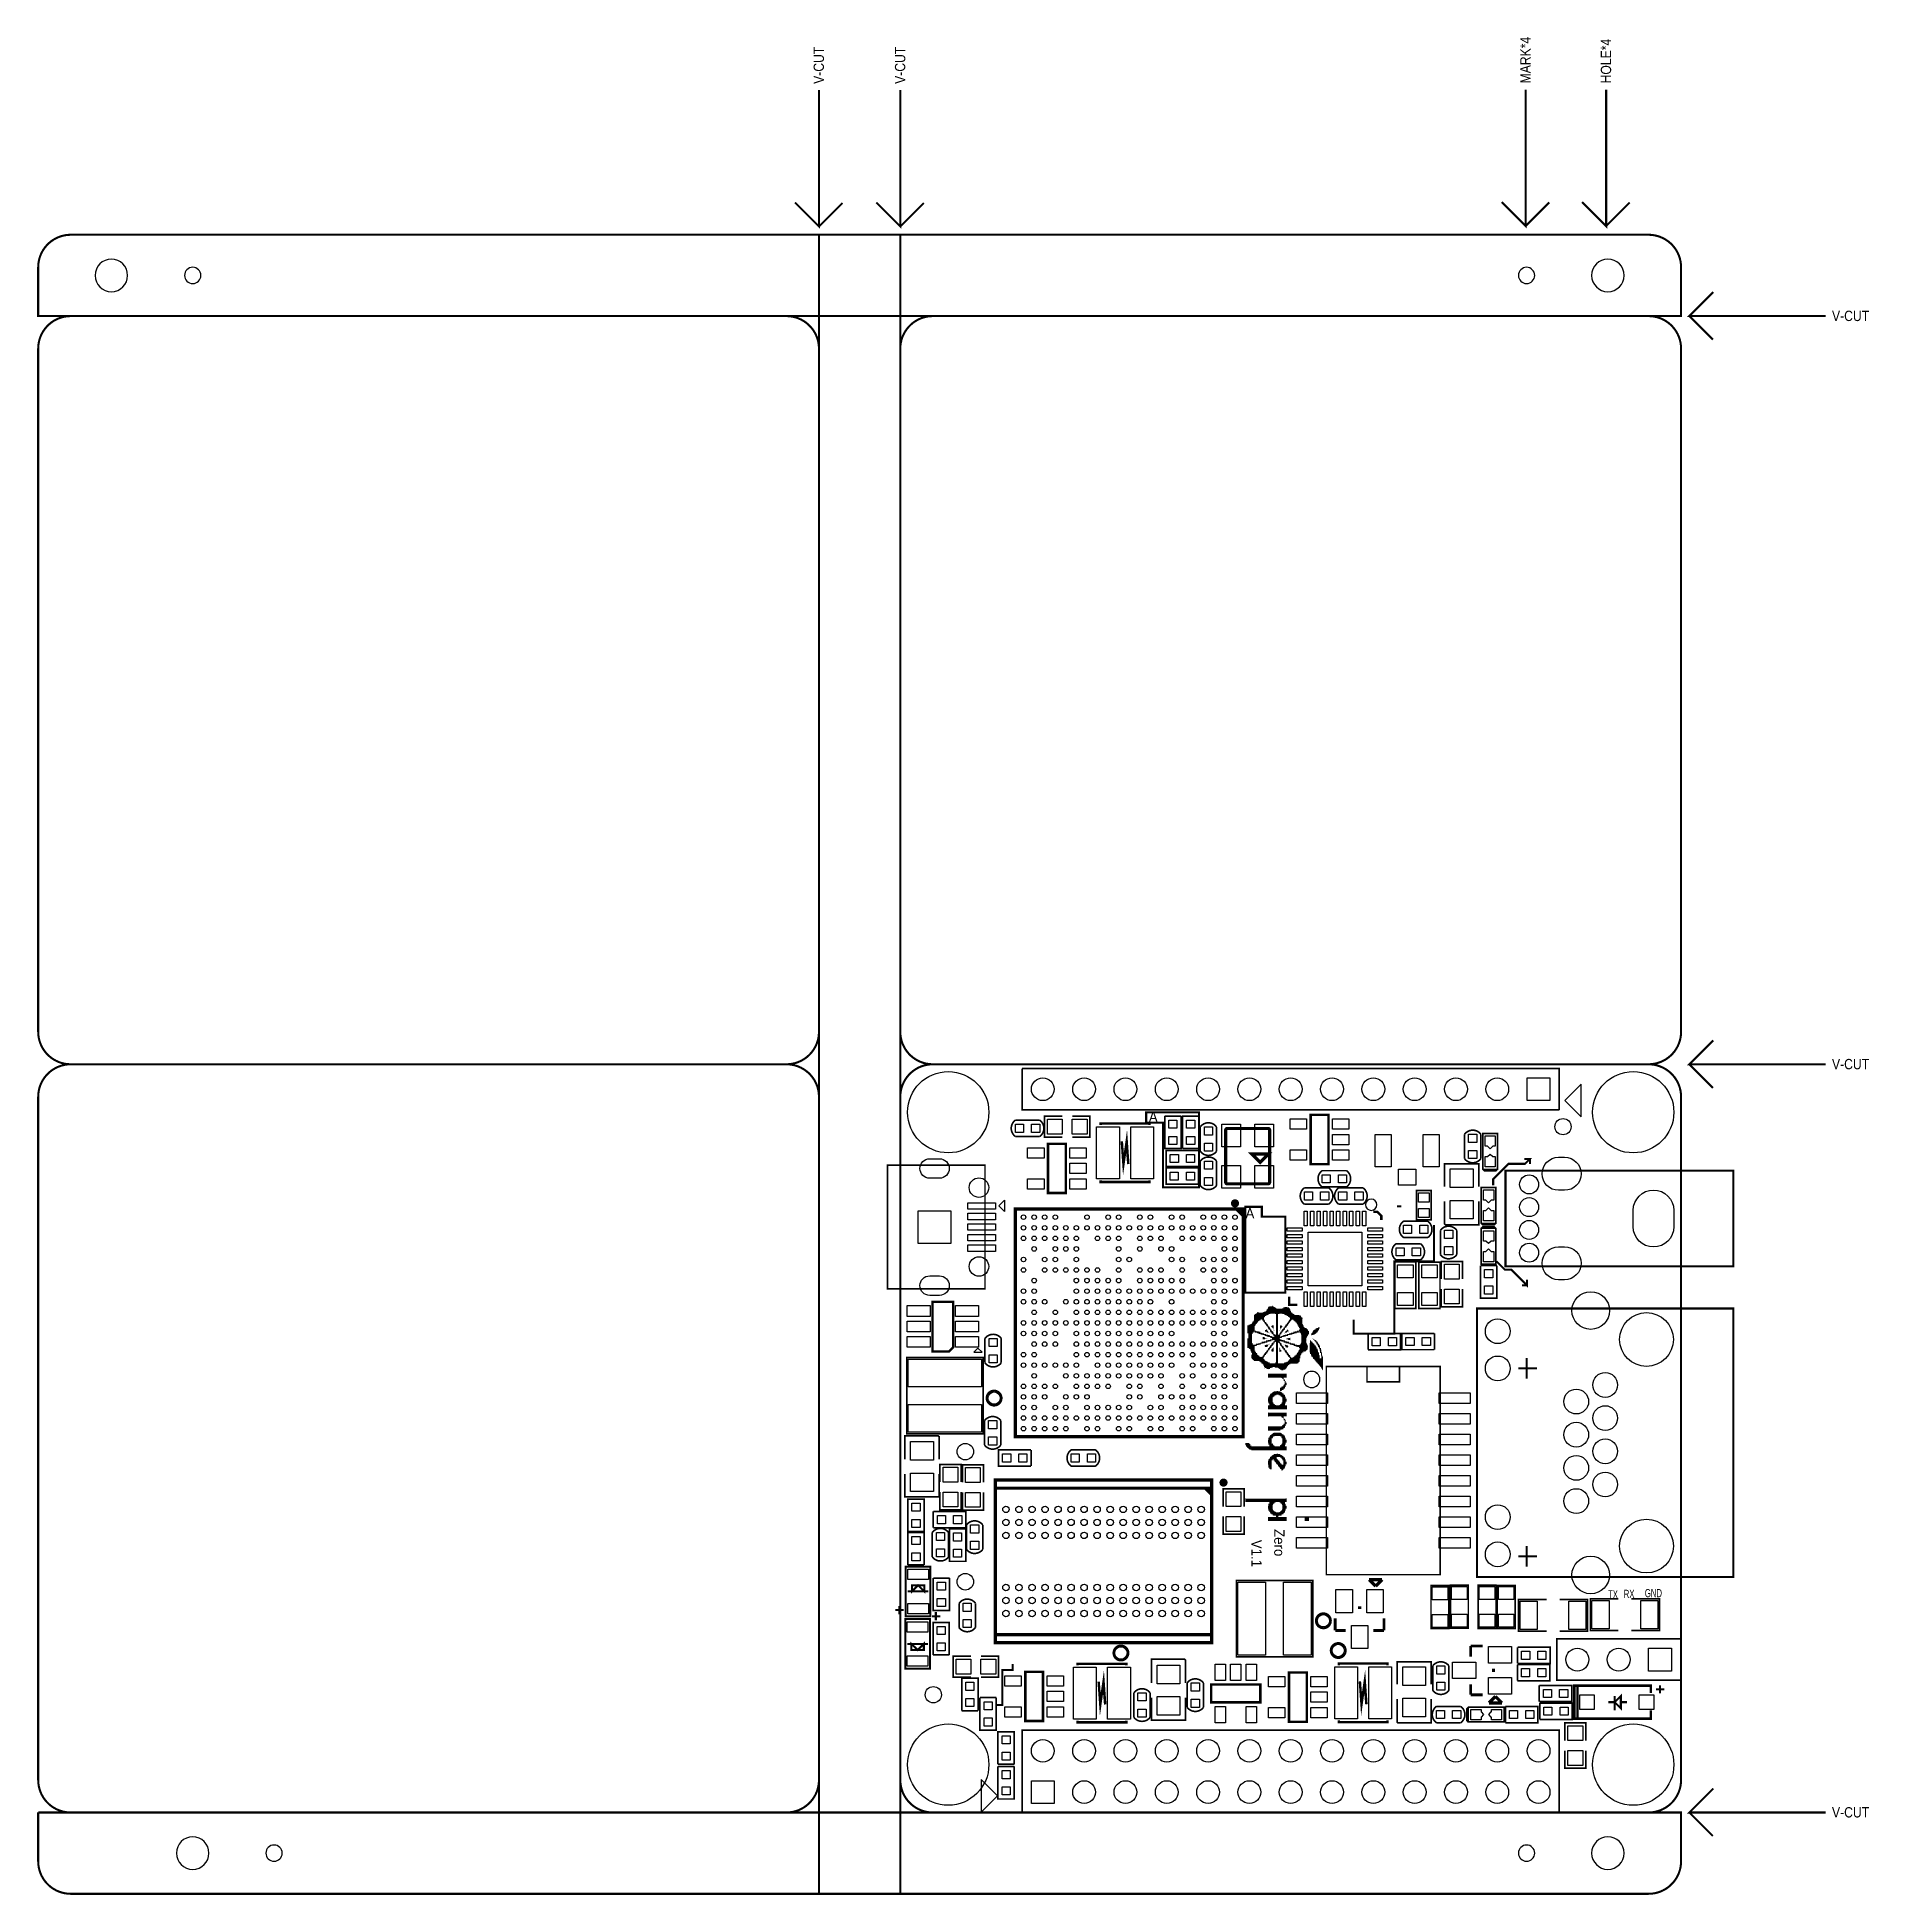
# Model space of a CAD drawing. Extents: x -900 to 3533, y 458 to 4954.
import ezdxf

# ---------------------------------------------------------------- set-up
doc = ezdxf.new("R2010")
doc.units = 0
doc.header["$MEASUREMENT"] = 0
for name, color, linetype in [('BG_OUTLINE', 254, 'CONTINUOUS'), ('BG_SILKSCREEN_TOP', 43, 'CONTINUOUS'), ('PG_SILKSCREEN_TOP', 30, 'CONTINUOUS'), ('PIN_TOP', 1, 'CONTINUOUS')]:
    doc.layers.add(name, color=color, linetype=linetype)

msp = doc.modelspace()

# ---------------------------------------------------------------- texts
at = {"layer": 'BG_OUTLINE', "width": 0.88}
for s, p in [('MARK*4', (2714.43, 4842.22)), ('HOLE*4', (2909.43, 4842.22)), ('V-CUT', (1004.19, 4841.11)), ('V-CUT', (1201.04, 4841.11))]:
    msp.add_text(s, height=25, rotation=90, dxfattribs=at).set_placement(p)
for p in [(3444, 4266.98), (3444, 2455.96), (3444, 644.94)]:
    msp.add_text('V-CUT', height=25, dxfattribs=at).set_placement(p)
at = {"layer": 'BG_SILKSCREEN_TOP', "text_generation_flag": 2, "width": 0.96}
for p in [(1812, 2328), (2046, 2095)]:
    msp.add_text('A', height=25, dxfattribs=at).set_placement(p)
at = {"layer": 'BG_SILKSCREEN_TOP', "width": 0.96}
for s, p in [('V1.1', (2039, 1317)), ('Zero', (2094, 1343))]:
    msp.add_text(s, height=25, rotation=270, dxfattribs=at).set_placement(p)
at = {"layer": 'BG_SILKSCREEN_TOP', "width": 0.7}
for s, p in [('TX', (2902, 1175)), ('RX', (2940, 1176)), ('GND', (2991, 1178))]:
    msp.add_text(s, height=20, dxfattribs=at).set_placement(p)

# ---------------------------------------------------------------- linework, layer by layer
at = {"layer": 'BG_OUTLINE'}
for points in [[(992.15, 4826.11, 5, 5, 0), (992.15, 4495.87, 5, 5, 0), (934.19, 4553.83, 5, 5, 0)], [(1189, 4826.11, 5, 5, 0), (1189, 4495.87, 5, 5, 0), (1131.04, 4553.83, 5, 5, 0)], [(2702.39, 4827.22, 5, 5, 0), (2702.39, 4496.98, 5, 5, 0), (2644.43, 4554.94, 5, 5, 0)], [(2897.39, 4827.22, 5, 5, 0), (2897.39, 4496.98, 5, 5, 0), (2839.43, 4554.94, 5, 5, 0)], [(992.15, 4495.87, 5, 5, 0), (1049.19, 4552.91, 5, 5, 0)], [(1189, 4495.87, 5, 5, 0), (1246.04, 4552.91, 5, 5, 0)], [(2702.39, 4496.98, 5, 5, 0), (2759.43, 4554.02, 5, 5, 0)], [(2897.39, 4496.98, 5, 5, 0), (2954.43, 4554.02, 5, 5, 0)], [(-818.87, 4279.02, 5, 5, 0.414214), (-897.61, 4200.28, 5, 5, 0), (-897.61, 2546.74, 5, 5, 0.414214), (-818.87, 2468, 5, 5, 0), (913.41, 2468, 5, 5, 0.414214), (992.15, 2546.74, 5, 5, 0), (992.15, 4200.28, 5, 5, 0.414214), (913.41, 4279.02, 5, 5, 0), (-897.61, 4279.02, 5, 5, 0), (-897.61, 4397.13, 5, 5, -0.414214), (-818.87, 4475.87, 5, 5, 0), (3000.02, 4475.87, 5, 5, -0.414214), (3078.76, 4397.13, 5, 5, 0), (3078.76, 4279.02, 5, 5, 0), (-818.87, 4279.02, 5, 5, 0)], [(1189, 460.13, 5, 5, 0), (992.15, 460.13, 5, 5, 0), (992.15, 4475.87, 5, 5, 0), (1189, 4475.87, 5, 5, 0), (1189, 460.13, 5, 5, 0)], [(3429, 4279.02, 5, 5, 0), (3098.76, 4279.02, 5, 5, 0), (3156.72, 4336.98, 5, 5, 0)], [(1267.74, 4279.02, 5, 5, 0), (3000.02, 4279.02, 5, 5, -0.414214), (3078.76, 4200.28, 5, 5, 0), (3078.76, 2546.74, 5, 5, -0.414214), (3000.02, 2468, 5, 5, 0), (1267.74, 2468, 5, 5, -0.414214), (1189, 2546.74, 5, 5, 0), (1189, 4200.28, 5, 5, -0.414214), (1267.74, 4279.02, 5, 5, 0)], [(3098.76, 4279.02, 5, 5, 0), (3155.8, 4221.98, 5, 5, 0)], [(3429, 2468, 5, 5, 0), (3098.76, 2468, 5, 5, 0), (3156.72, 2525.96, 5, 5, 0)], [(-818.87, 2468, 5, 5, 0), (913.41, 2468, 5, 5, -0.414214), (992.15, 2389.26, 5, 5, 0), (992.15, 735.72, 5, 5, -0.414214), (913.41, 656.98, 5, 5, 0), (-818.87, 656.98, 5, 5, -0.414214), (-897.61, 735.72, 5, 5, 0), (-897.61, 2389.26, 5, 5, -0.414214), (-818.87, 2468, 5, 5, 0)], [(1267.74, 2468, 5, 5, 0), (3000.02, 2468, 5, 5, -0.414214), (3078.76, 2389.26, 5, 5, 0), (3078.76, 735.72, 5, 5, -0.414214), (3000.02, 656.98, 5, 5, 0), (1267.74, 656.98, 5, 5, -0.414214), (1189, 735.72, 5, 5, 0), (1189, 2389.26, 5, 5, -0.414214), (1267.74, 2468, 5, 5, 0)], [(1267.74, 2468, 5, 5, 0), (3000.02, 2468, 5, 5, -0.414214), (3078.76, 2389.26, 5, 5, 0), (3078.76, 735.72, 5, 5, -0.414214), (3000.02, 656.98, 5, 5, 0), (1267.74, 656.98, 5, 5, -0.414214), (1189, 735.72, 5, 5, 0), (1189, 2389.26, 5, 5, -0.414214), (1267.74, 2468, 5, 5, 0)], [(3098.76, 2468, 5, 5, 0), (3155.8, 2410.96, 5, 5, 0)], [(3429, 656.98, 5, 5, 0), (3098.76, 656.98, 5, 5, 0), (3156.72, 714.94, 5, 5, 0)], [(-897.61, 656.98, 5, 5, 0), (-897.61, 538.87, 5, 5, 0.414214), (-818.87, 460.13, 5, 5, 0), (3000.02, 460.13, 5, 5, 0.414214), (3078.76, 538.87, 5, 5, 0), (3078.76, 656.98, 5, 5, 0), (-897.61, 656.98, 5, 5, 0)], [(3098.76, 656.98, 5, 5, 0), (3155.8, 599.94, 5, 5, 0)]]:
    msp.add_lwpolyline(points, format="xyseb", dxfattribs=at)
for points in [[(-681.075, 4377.445, 1), (-759.815, 4377.445, 1)], [(2940.965, 4377.445, 1), (2862.225, 4377.445, 1)], [(-503.915, 4377.445, 1), (-543.275, 4377.445, 1)], [(2724.425, 4377.445, 1), (2685.065, 4377.445, 1)], [(-484.225, 558.555, 1), (-562.965, 558.555, 1)], [(2940.965, 558.555, 1), (2862.225, 558.555, 1)], [(-307.065, 558.555, 1), (-346.425, 558.555, 1)], [(2724.425, 558.555, 1), (2685.065, 558.555, 1)]]:
    msp.add_lwpolyline(points, format="xyb", close=True, dxfattribs=at)
at = {"layer": 'BG_SILKSCREEN_TOP'}
for points in [[(1784, 2352, 5, 5, 0), (1784, 2327, 5, 5, 0), (1825, 2327, 5, 5, 0), (1825, 2170, 5, 5, 0), (1912, 2170, 5, 5, 0), (1912, 2352, 5, 5, 0), (1784, 2352, 5, 5, 0)], [(2624, 2175, 5, 5, 0), (2624, 2190, 5, 5, 0), (2661, 2227, 5, 5, 0), (2701, 2227, 5, 5, 0), (2713, 2239, 5, 5, 0), (2699, 2239, 5, 5, 0)], [(2713, 2239, 5, 5, 0), (2713, 2227, 5, 5, 0)], [(2114, 2099, 5, 5, 0), (2064, 2099, 5, 5, 0), (2064, 2123, 5, 5, 0), (2024, 2123, 5, 5, 0), (2024, 1915, 5, 5, 0), (2121, 1915, 5, 5, 0), (2121, 2099, 5, 5, 0), (2114, 2099, 5, 5, 0)], [(2402, 2124, 5, 5, 0), (2391, 2124, 5, 5, 0)], [(2481, 2079, 5, 5, 0), (2481, 1991, 5, 5, 0), (2385, 1991, 5, 5, 0), (2385, 1816, 5, 5, 0), (2286, 1816, 5, 5, 0), (2286, 1850, 5, 5, 0)], [(2632, 1991, 5, 5, 0), (2652, 1971, 5, 5, 0), (2668, 1971, 5, 5, 0), (2706, 1933, 5, 5, 0), (2706, 1947, 5, 5, 0)], [(2706, 1933, 5, 5, 0), (2694, 1933, 5, 5, 0)], [(2041.5, 1843.5, 1, 1, 0), (2041.5, 1815.5, 1, 1, 0)], [(2042.5, 1845.5, 1, 1, 0), (2042.5, 1818.5, 1, 1, 0)], [(2043.5, 1845.5, 1, 1, 0), (2043.5, 1818.5, 1, 1, 0)], [(2044.5, 1848.5, 1, 1, 0), (2044.5, 1820.5, 1, 1, 0)], [(2045.5, 1861.5, 1, 1, 0), (2045.5, 1820.5, 1, 1, 0)], [(2046.5, 1861.5, 1, 1, 0), (2046.5, 1820.5, 1, 1, 0)], [(2047.5, 1863.5, 1, 1, 0), (2047.5, 1834.5, 1, 1, 0)], [(2048.5, 1863.5, 1, 1, 0), (2048.5, 1837.5, 1, 1, 0)], [(2049.5, 1864.5, 1, 1, 0), (2049.5, 1837.5, 1, 1, 0)], [(2050.5, 1865.5, 1, 1, 0), (2050.5, 1839.5, 1, 1, 0)], [(2051.5, 1865.5, 1, 1, 0), (2051.5, 1840.5, 1, 1, 0)], [(2052.5, 1866.5, 1, 1, 0), (2052.5, 1841.5, 1, 1, 0)], [(2053.5, 1868.5, 1, 1, 0), (2053.5, 1843.5, 1, 1, 0)], [(2054.5, 1868.5, 1, 1, 0), (2054.5, 1843.5, 1, 1, 0)], [(2055.5, 1867.5, 1, 1, 0), (2055.5, 1845.5, 1, 1, 0)], [(2056.5, 1867.5, 1, 1, 0), (2056.5, 1846.5, 1, 1, 0)], [(2057.5, 1866.5, 1, 1, 0), (2057.5, 1847.5, 1, 1, 0)], [(2058.5, 1866.5, 1, 1, 0), (2058.5, 1847.5, 1, 1, 0)], [(2059.5, 1866.5, 1, 1, 0), (2059.5, 1848.5, 1, 1, 0)], [(2060.5, 1866.5, 1, 1, 0), (2060.5, 1848.5, 1, 1, 0)], [(2061.5, 1866.5, 1, 1, 0), (2061.5, 1850.5, 1, 1, 0)], [(2062.5, 1866.5, 1, 1, 0), (2062.5, 1850.5, 1, 1, 0)], [(2063.5, 1866.5, 1, 1, 0), (2063.5, 1850.5, 1, 1, 0)], [(2064.5, 1866.5, 1, 1, 0), (2064.5, 1849.5, 1, 1, 0)], [(2065.5, 1866.5, 1, 1, 0), (2065.5, 1848.5, 1, 1, 0)], [(2066.5, 1867.5, 1, 1, 0), (2066.5, 1846.5, 1, 1, 0)], [(2067.5, 1867.5, 1, 1, 0), (2067.5, 1847.5, 1, 1, 0)], [(2068.5, 1868.5, 1, 1, 0), (2068.5, 1844.5, 1, 1, 0)], [(2069.5, 1869.5, 1, 1, 0), (2069.5, 1855.5, 1, 1, 0)], [(2069.5, 1849.5, 1, 1, 0), (2069.5, 1842.5, 1, 1, 0)], [(2070.5, 1869.5, 1, 1, 0), (2070.5, 1855.5, 1, 1, 0)], [(2070.5, 1849.5, 1, 1, 0), (2070.5, 1842.5, 1, 1, 0)], [(2071.5, 1869.5, 1, 1, 0), (2071.5, 1856.5, 1, 1, 0)], [(2071.5, 1847.5, 1, 1, 0), (2071.5, 1840.5, 1, 1, 0)], [(2072.5, 1869.5, 1, 1, 0), (2072.5, 1858.5, 1, 1, 0)], [(2072.5, 1844.5, 1, 1, 0), (2072.5, 1838.5, 1, 1, 0)], [(2073.5, 1870.5, 1, 1, 0), (2073.5, 1858.5, 1, 1, 0)], [(2073.5, 1844.5, 1, 1, 0), (2073.5, 1837.5, 1, 1, 0)], [(2074.5, 1871.5, 1, 1, 0), (2074.5, 1859.5, 1, 1, 0)], [(2075.5, 1871.5, 1, 1, 0), (2075.5, 1860.5, 1, 1, 0)], [(2076.5, 1874.5, 1, 1, 0), (2076.5, 1860.5, 1, 1, 0)], [(2077.5, 1876.5, 1, 1, 0), (2077.5, 1861.5, 1, 1, 0)], [(2078.5, 1876.5, 1, 1, 0), (2078.5, 1861.5, 1, 1, 0)], [(2079.5, 1879.5, 1, 1, 0), (2079.5, 1861.5, 1, 1, 0)], [(2080.5, 1881.5, 1, 1, 0), (2080.5, 1862.5, 1, 1, 0)], [(2081.5, 1881.5, 1, 1, 0), (2081.5, 1863.5, 1, 1, 0)], [(2082.5, 1882.5, 1, 1, 0), (2082.5, 1863.5, 1, 1, 0)], [(2083.5, 1882.5, 1, 1, 0), (2083.5, 1863.5, 1, 1, 0)], [(2084.5, 1882.5, 1, 1, 0), (2084.5, 1863.5, 1, 1, 0)], [(2085.5, 1882.5, 1, 1, 0), (2085.5, 1864.5, 1, 1, 0)], [(2086.5, 1882.5, 1, 1, 0), (2086.5, 1864.5, 1, 1, 0)], [(2087.5, 1882.5, 1, 1, 0), (2087.5, 1864.5, 1, 1, 0)], [(2088.5, 1882.5, 1, 1, 0), (2088.5, 1864.5, 1, 1, 0)], [(2089.5, 1883.5, 1, 1, 0), (2089.5, 1864.5, 1, 1, 0)], [(2090.5, 1882.5, 1, 1, 0), (2090.5, 1864.5, 1, 1, 0)], [(2091.5, 1882.5, 1, 1, 0), (2091.5, 1864.5, 1, 1, 0)], [(2092.5, 1882.5, 1, 1, 0), (2092.5, 1864.5, 1, 1, 0)], [(2093.5, 1880.5, 1, 1, 0), (2093.5, 1864.5, 1, 1, 0)], [(2094.5, 1880.5, 1, 1, 0), (2094.5, 1864.5, 1, 1, 0)], [(2095.5, 1879.5, 1, 1, 0), (2095.5, 1864.5, 1, 1, 0)], [(2096.5, 1878.5, 1, 1, 0), (2096.5, 1863.5, 1, 1, 0)], [(2097.5, 1878.5, 1, 1, 0), (2097.5, 1863.5, 1, 1, 0)], [(2098.5, 1877.5, 1, 1, 0), (2098.5, 1733.5, 1, 1, 0)], [(2099.5, 1877.5, 1, 1, 0), (2099.5, 1733.5, 1, 1, 0)], [(2100.5, 1876.5, 1, 1, 0), (2100.5, 1733.5, 1, 1, 0)], [(2101.5, 1876.5, 1, 1, 0), (2101.5, 1733.5, 1, 1, 0)], [(2102.5, 1876.5, 1, 1, 0), (2102.5, 1733.5, 1, 1, 0)], [(2103.5, 1876.5, 1, 1, 0), (2103.5, 1863.5, 1, 1, 0)], [(2104.5, 1876.5, 1, 1, 0), (2104.5, 1863.5, 1, 1, 0)], [(2105.5, 1876.5, 1, 1, 0), (2105.5, 1863.5, 1, 1, 0)], [(2106.5, 1876.5, 1, 1, 0), (2106.5, 1864.5, 1, 1, 0)], [(2107.5, 1876.5, 1, 1, 0), (2107.5, 1864.5, 1, 1, 0)], [(2108.5, 1876.5, 1, 1, 0), (2108.5, 1864.5, 1, 1, 0)], [(2109.5, 1876.5, 1, 1, 0), (2109.5, 1864.5, 1, 1, 0)], [(2110.5, 1876.5, 1, 1, 0), (2110.5, 1864.5, 1, 1, 0)], [(2111.5, 1876.5, 1, 1, 0), (2111.5, 1864.5, 1, 1, 0)], [(2112.5, 1876.5, 1, 1, 0), (2112.5, 1864.5, 1, 1, 0)], [(2113.5, 1877.5, 1, 1, 0), (2113.5, 1864.5, 1, 1, 0)], [(2114.5, 1877.5, 1, 1, 0), (2114.5, 1863.5, 1, 1, 0)], [(2115.5, 1877.5, 1, 1, 0), (2115.5, 1863.5, 1, 1, 0)], [(2116.5, 1879.5, 1, 1, 0), (2116.5, 1863.5, 1, 1, 0)], [(2117.5, 1879.5, 1, 1, 0), (2117.5, 1863.5, 1, 1, 0)], [(2118.5, 1879.5, 1, 1, 0), (2118.5, 1862.5, 1, 1, 0)], [(2119.5, 1880.5, 1, 1, 0), (2119.5, 1861.5, 1, 1, 0)], [(2120.5, 1880.5, 1, 1, 0), (2120.5, 1861.5, 1, 1, 0)], [(2121.5, 1880.5, 1, 1, 0), (2121.5, 1861.5, 1, 1, 0)], [(2122.5, 1880.5, 1, 1, 0), (2122.5, 1860.5, 1, 1, 0)], [(2123.5, 1880.5, 1, 1, 0), (2123.5, 1860.5, 1, 1, 0)], [(2124.5, 1880.5, 1, 1, 0), (2124.5, 1859.5, 1, 1, 0)], [(2125.5, 1879.5, 1, 1, 0), (2125.5, 1858.5, 1, 1, 0)], [(2126.5, 1879.5, 1, 1, 0), (2126.5, 1858.5, 1, 1, 0)], [(2127.5, 1879.5, 1, 1, 0), (2127.5, 1857.5, 1, 1, 0)], [(2127.5, 1844.5, 1, 1, 0), (2127.5, 1837.5, 1, 1, 0)], [(2128.5, 1879.5, 1, 1, 0), (2128.5, 1856.5, 1, 1, 0)], [(2128.5, 1846.5, 1, 1, 0), (2128.5, 1840.5, 1, 1, 0)], [(2129.5, 1879.5, 1, 1, 0), (2129.5, 1856.5, 1, 1, 0)], [(2129.5, 1847.5, 1, 1, 0), (2129.5, 1839.5, 1, 1, 0)], [(2130.5, 1877.5, 1, 1, 0), (2130.5, 1854.5, 1, 1, 0)], [(2130.5, 1849.5, 1, 1, 0), (2130.5, 1842.5, 1, 1, 0)], [(2131.5, 1877.5, 1, 1, 0), (2131.5, 1855.5, 1, 1, 0)], [(2131.5, 1849.5, 1, 1, 0), (2131.5, 1842.5, 1, 1, 0)], [(2132.5, 1874.5, 1, 1, 0), (2132.5, 1844.5, 1, 1, 0)], [(2133.5, 1871.5, 1, 1, 0), (2133.5, 1846.5, 1, 1, 0)], [(2134.5, 1870.5, 1, 1, 0), (2134.5, 1846.5, 1, 1, 0)], [(2135.5, 1867.5, 1, 1, 0), (2135.5, 1848.5, 1, 1, 0)], [(2136.5, 1866.5, 1, 1, 0), (2136.5, 1849.5, 1, 1, 0)], [(2137.5, 1866.5, 1, 1, 0), (2137.5, 1849.5, 1, 1, 0)], [(2138.5, 1865.5, 1, 1, 0), (2138.5, 1849.5, 1, 1, 0)], [(2139.5, 1864.5, 1, 1, 0), (2139.5, 1849.5, 1, 1, 0)], [(2140.5, 1863.5, 1, 1, 0), (2140.5, 1848.5, 1, 1, 0)], [(2141.5, 1863.5, 1, 1, 0), (2141.5, 1847.5, 1, 1, 0)], [(2142.5, 1863.5, 1, 1, 0), (2142.5, 1847.5, 1, 1, 0)], [(2143.5, 1861.5, 1, 1, 0), (2143.5, 1845.5, 1, 1, 0)], [(2144.5, 1861.5, 1, 1, 0), (2144.5, 1845.5, 1, 1, 0)], [(2145.5, 1861.5, 1, 1, 0), (2145.5, 1844.5, 1, 1, 0)], [(2146.5, 1861.5, 1, 1, 0), (2146.5, 1842.5, 1, 1, 0)], [(2147.5, 1861.5, 1, 1, 0), (2147.5, 1842.5, 1, 1, 0)], [(2148.5, 1861.5, 1, 1, 0), (2148.5, 1840.5, 1, 1, 0)], [(2149.5, 1861.5, 1, 1, 0), (2149.5, 1838.5, 1, 1, 0)], [(2150.5, 1861.5, 1, 1, 0), (2150.5, 1838.5, 1, 1, 0)], [(2151.5, 1861.5, 1, 1, 0), (2151.5, 1835.5, 1, 1, 0)], [(2152.5, 1861.5, 1, 1, 0), (2152.5, 1832.5, 1, 1, 0)], [(2153.5, 1861.5, 1, 1, 0), (2153.5, 1832.5, 1, 1, 0)], [(2154.5, 1860.5, 1, 1, 0), (2154.5, 1829.5, 1, 1, 0)], [(2155.5, 1860.5, 1, 1, 0), (2155.5, 1829.5, 1, 1, 0)], [(2156.5, 1860.5, 1, 1, 0), (2156.5, 1818.5, 1, 1, 0)], [(2157.5, 1859.5, 1, 1, 0), (2157.5, 1816.5, 1, 1, 0)], [(2158.5, 1859.5, 1, 1, 0), (2158.5, 1816.5, 1, 1, 0)], [(2159.5, 1857.5, 1, 1, 0), (2159.5, 1813.5, 1, 1, 0)], [(2160.5, 1855.5, 1, 1, 0), (2160.5, 1768.5, 1, 1, 0)], [(2161.5, 1855.5, 1, 1, 0), (2161.5, 1768.5, 1, 1, 0)], [(2162.5, 1853.5, 1, 1, 0), (2162.5, 1852.5, 1, 1, 0)], [(2029.5, 1836.5, 1, 1, 0), (2029.5, 1816.5, 1, 1, 0)], [(2029.5, 1804.5, 1, 1, 0), (2029.5, 1781.5, 1, 1, 0)], [(2030.5, 1836.5, 1, 1, 0), (2030.5, 1816.5, 1, 1, 0)], [(2030.5, 1804.5, 1, 1, 0), (2030.5, 1781.5, 1, 1, 0)], [(2031.5, 1836.5, 1, 1, 0), (2031.5, 1781.5, 1, 1, 0)], [(2032.5, 1837.5, 1, 1, 0), (2032.5, 1780.5, 1, 1, 0)], [(2033.5, 1837.5, 1, 1, 0), (2033.5, 1779.5, 1, 1, 0)], [(2034.5, 1837.5, 1, 1, 0), (2034.5, 1778.5, 1, 1, 0)], [(2035.5, 1837.5, 1, 1, 0), (2035.5, 1778.5, 1, 1, 0)], [(2035.5, 1798.5, 1, 1, 0), (2035.5, 1787.5, 1, 1, 0)], [(2036.5, 1839.5, 1, 1, 0), (2036.5, 1775.5, 1, 1, 0)], [(2036.5, 1798.5, 1, 1, 0), (2036.5, 1786.5, 1, 1, 0)], [(2037.5, 1839.5, 1, 1, 0), (2037.5, 1773.5, 1, 1, 0)], [(2037.5, 1831.5, 1, 1, 0), (2037.5, 1824.5, 1, 1, 0)], [(2037.5, 1800.5, 1, 1, 0), (2037.5, 1785.5, 1, 1, 0)], [(2038.5, 1839.5, 1, 1, 0), (2038.5, 1772.5, 1, 1, 0)], [(2038.5, 1831.5, 1, 1, 0), (2038.5, 1824.5, 1, 1, 0)], [(2038.5, 1800.5, 1, 1, 0), (2038.5, 1785.5, 1, 1, 0)], [(2039.5, 1840.5, 1, 1, 0), (2039.5, 1769.5, 1, 1, 0)], [(2039.5, 1835.5, 1, 1, 0), (2039.5, 1820.5, 1, 1, 0)], [(2039.5, 1803.5, 1, 1, 0), (2039.5, 1784.5, 1, 1, 0)], [(2040.5, 1842.5, 1, 1, 0), (2040.5, 1815.5, 1, 1, 0)], [(2047.5, 1823.5, 1, 1, 0), (2047.5, 1818.5, 1, 1, 0)], [(2048.5, 1823.5, 1, 1, 0), (2048.5, 1818.5, 1, 1, 0)], [(2049.5, 1823.5, 1, 1, 0), (2049.5, 1818.5, 1, 1, 0)], [(2050.5, 1822.5, 1, 1, 0), (2050.5, 1818.5, 1, 1, 0)], [(2051.5, 1821.5, 1, 1, 0), (2051.5, 1818.5, 1, 1, 0)], [(2052.5, 1821.5, 1, 1, 0), (2052.5, 1817.5, 1, 1, 0)], [(2053.5, 1821.5, 1, 1, 0), (2053.5, 1816.5, 1, 1, 0)], [(2054.5, 1821.5, 1, 1, 0), (2054.5, 1816.5, 1, 1, 0)], [(2055.5, 1821.5, 1, 1, 0), (2055.5, 1816.5, 1, 1, 0)], [(2056.5, 1820.5, 1, 1, 0), (2056.5, 1815.5, 1, 1, 0)], [(2057.5, 1820.5, 1, 1, 0), (2057.5, 1815.5, 1, 1, 0)], [(2058.5, 1820.5, 1, 1, 0), (2058.5, 1815.5, 1, 1, 0)], [(2059.5, 1820.5, 1, 1, 0), (2059.5, 1815.5, 1, 1, 0)], [(2060.5, 1818.5, 1, 1, 0), (2060.5, 1815.5, 1, 1, 0)], [(2061.5, 1818.5, 1, 1, 0), (2061.5, 1813.5, 1, 1, 0)], [(2062.5, 1818.5, 1, 1, 0), (2062.5, 1813.5, 1, 1, 0)], [(2063.5, 1818.5, 1, 1, 0), (2063.5, 1813.5, 1, 1, 0)], [(2064.5, 1817.5, 1, 1, 0), (2064.5, 1813.5, 1, 1, 0)], [(2065.5, 1816.5, 1, 1, 0), (2065.5, 1813.5, 1, 1, 0)], [(2066.5, 1816.5, 1, 1, 0), (2066.5, 1812.5, 1, 1, 0)], [(2066.5, 1807.5, 1, 1, 0), (2066.5, 1802.5, 1, 1, 0)], [(2067.5, 1816.5, 1, 1, 0), (2067.5, 1812.5, 1, 1, 0)], [(2067.5, 1807.5, 1, 1, 0), (2067.5, 1802.5, 1, 1, 0)], [(2068.5, 1816.5, 1, 1, 0), (2068.5, 1812.5, 1, 1, 0)], [(2068.5, 1807.5, 1, 1, 0), (2068.5, 1802.5, 1, 1, 0)], [(2069.5, 1815.5, 1, 1, 0), (2069.5, 1812.5, 1, 1, 0)], [(2069.5, 1807.5, 1, 1, 0), (2069.5, 1802.5, 1, 1, 0)], [(2070.5, 1815.5, 1, 1, 0), (2070.5, 1812.5, 1, 1, 0)], [(2070.5, 1807.5, 1, 1, 0), (2070.5, 1802.5, 1, 1, 0)], [(2071.5, 1815.5, 1, 1, 0), (2071.5, 1810.5, 1, 1, 0)], [(2071.5, 1805.5, 1, 1, 0), (2071.5, 1802.5, 1, 1, 0)], [(2072.5, 1824.5, 1, 1, 0), (2072.5, 1820.5, 1, 1, 0)], [(2072.5, 1815.5, 1, 1, 0), (2072.5, 1810.5, 1, 1, 0)], [(2072.5, 1805.5, 1, 1, 0), (2072.5, 1803.5, 1, 1, 0)], [(2073.5, 1824.5, 1, 1, 0), (2073.5, 1820.5, 1, 1, 0)], [(2073.5, 1815.5, 1, 1, 0), (2073.5, 1810.5, 1, 1, 0)], [(2073.5, 1805.5, 1, 1, 0), (2073.5, 1804.5, 1, 1, 0)], [(2074.5, 1842.5, 1, 1, 0), (2074.5, 1835.5, 1, 1, 0)], [(2074.5, 1826.5, 1, 1, 0), (2074.5, 1820.5, 1, 1, 0)], [(2074.5, 1813.5, 1, 1, 0), (2074.5, 1810.5, 1, 1, 0)], [(2074.5, 1805.5, 1, 1, 0), (2074.5, 1804.5, 1, 1, 0)], [(2074.5, 1799.5, 1, 1, 0), (2074.5, 1794.5, 1, 1, 0)], [(2075.5, 1842.5, 1, 1, 0), (2075.5, 1835.5, 1, 1, 0)], [(2075.5, 1826.5, 1, 1, 0), (2075.5, 1820.5, 1, 1, 0)], [(2075.5, 1813.5, 1, 1, 0), (2075.5, 1810.5, 1, 1, 0)], [(2075.5, 1805.5, 1, 1, 0), (2075.5, 1804.5, 1, 1, 0)], [(2075.5, 1799.5, 1, 1, 0), (2075.5, 1794.5, 1, 1, 0)], [(2076.5, 1840.5, 1, 1, 0), (2076.5, 1833.5, 1, 1, 0)], [(2076.5, 1825.5, 1, 1, 0), (2076.5, 1819.5, 1, 1, 0)], [(2076.5, 1813.5, 1, 1, 0), (2076.5, 1808.5, 1, 1, 0)], [(2076.5, 1805.5, 1, 1, 0), (2076.5, 1804.5, 1, 1, 0)], [(2076.5, 1799.5, 1, 1, 0), (2076.5, 1794.5, 1, 1, 0)], [(2077.5, 1838.5, 1, 1, 0), (2077.5, 1831.5, 1, 1, 0)], [(2077.5, 1822.5, 1, 1, 0), (2077.5, 1818.5, 1, 1, 0)], [(2077.5, 1813.5, 1, 1, 0), (2077.5, 1808.5, 1, 1, 0)], [(2077.5, 1799.5, 1, 1, 0), (2077.5, 1796.5, 1, 1, 0)], [(2078.5, 1838.5, 1, 1, 0), (2078.5, 1831.5, 1, 1, 0)], [(2078.5, 1822.5, 1, 1, 0), (2078.5, 1818.5, 1, 1, 0)], [(2078.5, 1813.5, 1, 1, 0), (2078.5, 1808.5, 1, 1, 0)], [(2078.5, 1799.5, 1, 1, 0), (2078.5, 1796.5, 1, 1, 0)], [(2079.5, 1836.5, 1, 1, 0), (2079.5, 1828.5, 1, 1, 0)], [(2079.5, 1820.5, 1, 1, 0), (2079.5, 1818.5, 1, 1, 0)], [(2079.5, 1812.5, 1, 1, 0), (2079.5, 1808.5, 1, 1, 0)], [(2079.5, 1800.5, 1, 1, 0), (2079.5, 1796.5, 1, 1, 0)], [(2080.5, 1833.5, 1, 1, 0), (2080.5, 1826.5, 1, 1, 0)], [(2080.5, 1818.5, 1, 1, 0), (2080.5, 1817.5, 1, 1, 0)], [(2080.5, 1812.5, 1, 1, 0), (2080.5, 1807.5, 1, 1, 0)], [(2080.5, 1800.5, 1, 1, 0), (2080.5, 1796.5, 1, 1, 0)], [(2081.5, 1833.5, 1, 1, 0), (2081.5, 1826.5, 1, 1, 0)], [(2081.5, 1818.5, 1, 1, 0), (2081.5, 1816.5, 1, 1, 0)], [(2081.5, 1812.5, 1, 1, 0), (2081.5, 1807.5, 1, 1, 0)], [(2081.5, 1800.5, 1, 1, 0), (2081.5, 1796.5, 1, 1, 0)], [(2082.5, 1831.5, 1, 1, 0), (2082.5, 1824.5, 1, 1, 0)], [(2082.5, 1812.5, 1, 1, 0), (2082.5, 1807.5, 1, 1, 0)], [(2082.5, 1800.5, 1, 1, 0), (2082.5, 1797.5, 1, 1, 0)], [(2083.5, 1831.5, 1, 1, 0), (2083.5, 1824.5, 1, 1, 0)], [(2083.5, 1811.5, 1, 1, 0), (2083.5, 1807.5, 1, 1, 0)], [(2083.5, 1800.5, 1, 1, 0), (2083.5, 1797.5, 1, 1, 0)], [(2084.5, 1829.5, 1, 1, 0), (2084.5, 1821.5, 1, 1, 0)], [(2084.5, 1810.5, 1, 1, 0), (2084.5, 1807.5, 1, 1, 0)], [(2084.5, 1802.5, 1, 1, 0), (2084.5, 1801.5, 1, 1, 0)], [(2084.5, 1800.5, 1, 1, 0), (2084.5, 1797.5, 1, 1, 0)], [(2085.5, 1826.5, 1, 1, 0), (2085.5, 1819.5, 1, 1, 0)], [(2085.5, 1810.5, 1, 1, 0), (2085.5, 1805.5, 1, 1, 0)], [(2085.5, 1802.5, 1, 1, 0), (2085.5, 1797.5, 1, 1, 0)], [(2086.5, 1826.5, 1, 1, 0), (2086.5, 1819.5, 1, 1, 0)], [(2086.5, 1810.5, 1, 1, 0), (2086.5, 1805.5, 1, 1, 0)], [(2086.5, 1802.5, 1, 1, 0), (2086.5, 1797.5, 1, 1, 0)], [(2087.5, 1834.5, 1, 1, 0), (2087.5, 1832.5, 1, 1, 0)], [(2087.5, 1824.5, 1, 1, 0), (2087.5, 1817.5, 1, 1, 0)], [(2087.5, 1810.5, 1, 1, 0), (2087.5, 1805.5, 1, 1, 0)], [(2087.5, 1802.5, 1, 1, 0), (2087.5, 1799.5, 1, 1, 0)], [(2088.5, 1835.5, 1, 1, 0), (2088.5, 1831.5, 1, 1, 0)], [(2088.5, 1822.5, 1, 1, 0), (2088.5, 1815.5, 1, 1, 0)], [(2088.5, 1809.5, 1, 1, 0), (2088.5, 1805.5, 1, 1, 0)], [(2088.5, 1802.5, 1, 1, 0), (2088.5, 1799.5, 1, 1, 0)], [(2089.5, 1836.5, 1, 1, 0), (2089.5, 1830.5, 1, 1, 0)], [(2089.5, 1822.5, 1, 1, 0), (2089.5, 1815.5, 1, 1, 0)], [(2089.5, 1808.5, 1, 1, 0), (2089.5, 1799.5, 1, 1, 0)], [(2090.5, 1836.5, 1, 1, 0), (2090.5, 1828.5, 1, 1, 0)], [(2090.5, 1820.5, 1, 1, 0), (2090.5, 1813.5, 1, 1, 0)], [(2090.5, 1808.5, 1, 1, 0), (2090.5, 1799.5, 1, 1, 0)], [(2091.5, 1836.5, 1, 1, 0), (2091.5, 1828.5, 1, 1, 0)], [(2091.5, 1820.5, 1, 1, 0), (2091.5, 1813.5, 1, 1, 0)], [(2091.5, 1808.5, 1, 1, 0), (2091.5, 1799.5, 1, 1, 0)], [(2092.5, 1836.5, 1, 1, 0), (2092.5, 1825.5, 1, 1, 0)], [(2092.5, 1818.5, 1, 1, 0), (2092.5, 1811.5, 1, 1, 0)], [(2092.5, 1807.5, 1, 1, 0), (2092.5, 1800.5, 1, 1, 0)], [(2093.5, 1824.5, 1, 1, 0), (2093.5, 1823.5, 1, 1, 0)], [(2093.5, 1815.5, 1, 1, 0), (2093.5, 1809.5, 1, 1, 0)], [(2093.5, 1807.5, 1, 1, 0), (2093.5, 1800.5, 1, 1, 0)], [(2093.5, 1798.5, 1, 1, 0), (2093.5, 1792.5, 1, 1, 0)], [(2094.5, 1815.5, 1, 1, 0), (2094.5, 1800.5, 1, 1, 0)], [(2094.5, 1799.5, 1, 1, 0), (2094.5, 1792.5, 1, 1, 0)], [(2095.5, 1813.5, 1, 1, 0), (2095.5, 1796.5, 1, 1, 0)], [(2096.5, 1813.5, 1, 1, 0), (2096.5, 1796.5, 1, 1, 0)], [(2097.5, 1813.5, 1, 1, 0), (2097.5, 1795.5, 1, 1, 0)], [(2103.5, 1813.5, 1, 1, 0), (2103.5, 1794.5, 1, 1, 0)], [(2104.5, 1813.5, 1, 1, 0), (2104.5, 1794.5, 1, 1, 0)], [(2105.5, 1813.5, 1, 1, 0), (2105.5, 1793.5, 1, 1, 0)], [(2106.5, 1816.5, 1, 1, 0), (2106.5, 1798.5, 1, 1, 0)], [(2107.5, 1824.5, 1, 1, 0), (2107.5, 1823.5, 1, 1, 0)], [(2107.5, 1816.5, 1, 1, 0), (2107.5, 1805.5, 1, 1, 0)], [(2107.5, 1803.5, 1, 1, 0), (2107.5, 1798.5, 1, 1, 0)], [(2108.5, 1835.5, 1, 1, 0), (2108.5, 1825.5, 1, 1, 0)], [(2108.5, 1818.5, 1, 1, 0), (2108.5, 1811.5, 1, 1, 0)], [(2108.5, 1808.5, 1, 1, 0), (2108.5, 1805.5, 1, 1, 0)], [(2108.5, 1802.5, 1, 1, 0), (2108.5, 1798.5, 1, 1, 0)], [(2109.5, 1836.5, 1, 1, 0), (2109.5, 1828.5, 1, 1, 0)], [(2109.5, 1820.5, 1, 1, 0), (2109.5, 1814.5, 1, 1, 0)], [(2109.5, 1808.5, 1, 1, 0), (2109.5, 1805.5, 1, 1, 0)], [(2109.5, 1802.5, 1, 1, 0), (2109.5, 1797.5, 1, 1, 0)], [(2110.5, 1836.5, 1, 1, 0), (2110.5, 1828.5, 1, 1, 0)], [(2110.5, 1820.5, 1, 1, 0), (2110.5, 1814.5, 1, 1, 0)], [(2110.5, 1809.5, 1, 1, 0), (2110.5, 1805.5, 1, 1, 0)], [(2110.5, 1802.5, 1, 1, 0), (2110.5, 1797.5, 1, 1, 0)], [(2111.5, 1836.5, 1, 1, 0), (2111.5, 1829.5, 1, 1, 0)], [(2111.5, 1823.5, 1, 1, 0), (2111.5, 1816.5, 1, 1, 0)], [(2111.5, 1810.5, 1, 1, 0), (2111.5, 1805.5, 1, 1, 0)], [(2111.5, 1801.5, 1, 1, 0), (2111.5, 1797.5, 1, 1, 0)], [(2112.5, 1834.5, 1, 1, 0), (2112.5, 1832.5, 1, 1, 0)], [(2112.5, 1824.5, 1, 1, 0), (2112.5, 1818.5, 1, 1, 0)], [(2112.5, 1810.5, 1, 1, 0), (2112.5, 1806.5, 1, 1, 0)], [(2112.5, 1800.5, 1, 1, 0), (2112.5, 1796.5, 1, 1, 0)], [(2113.5, 1834.5, 1, 1, 0), (2113.5, 1832.5, 1, 1, 0)], [(2113.5, 1825.5, 1, 1, 0), (2113.5, 1818.5, 1, 1, 0)], [(2113.5, 1810.5, 1, 1, 0), (2113.5, 1807.5, 1, 1, 0)], [(2113.5, 1800.5, 1, 1, 0), (2113.5, 1796.5, 1, 1, 0)], [(2114.5, 1827.5, 1, 1, 0), (2114.5, 1820.5, 1, 1, 0)], [(2114.5, 1811.5, 1, 1, 0), (2114.5, 1807.5, 1, 1, 0)], [(2114.5, 1800.5, 1, 1, 0), (2114.5, 1796.5, 1, 1, 0)], [(2115.5, 1827.5, 1, 1, 0), (2115.5, 1821.5, 1, 1, 0)], [(2115.5, 1811.5, 1, 1, 0), (2115.5, 1807.5, 1, 1, 0)], [(2115.5, 1800.5, 1, 1, 0), (2115.5, 1796.5, 1, 1, 0)], [(2116.5, 1829.5, 1, 1, 0), (2116.5, 1822.5, 1, 1, 0)], [(2116.5, 1812.5, 1, 1, 0), (2116.5, 1807.5, 1, 1, 0)], [(2116.5, 1799.5, 1, 1, 0), (2116.5, 1796.5, 1, 1, 0)], [(2117.5, 1831.5, 1, 1, 0), (2117.5, 1824.5, 1, 1, 0)], [(2117.5, 1812.5, 1, 1, 0), (2117.5, 1808.5, 1, 1, 0)], [(2117.5, 1799.5, 1, 1, 0), (2117.5, 1794.5, 1, 1, 0)], [(2118.5, 1831.5, 1, 1, 0), (2118.5, 1824.5, 1, 1, 0)], [(2118.5, 1817.5, 1, 1, 0), (2118.5, 1816.5, 1, 1, 0)], [(2118.5, 1812.5, 1, 1, 0), (2118.5, 1808.5, 1, 1, 0)], [(2118.5, 1799.5, 1, 1, 0), (2118.5, 1794.5, 1, 1, 0)], [(2119.5, 1834.5, 1, 1, 0), (2119.5, 1826.5, 1, 1, 0)], [(2119.5, 1818.5, 1, 1, 0), (2119.5, 1817.5, 1, 1, 0)], [(2119.5, 1812.5, 1, 1, 0), (2119.5, 1808.5, 1, 1, 0)], [(2119.5, 1799.5, 1, 1, 0), (2119.5, 1794.5, 1, 1, 0)], [(2120.5, 1835.5, 1, 1, 0), (2120.5, 1829.5, 1, 1, 0)], [(2120.5, 1820.5, 1, 1, 0), (2120.5, 1818.5, 1, 1, 0)], [(2120.5, 1813.5, 1, 1, 0), (2120.5, 1808.5, 1, 1, 0)], [(2120.5, 1798.5, 1, 1, 0), (2120.5, 1794.5, 1, 1, 0)], [(2121.5, 1836.5, 1, 1, 0), (2121.5, 1829.5, 1, 1, 0)], [(2121.5, 1820.5, 1, 1, 0), (2121.5, 1818.5, 1, 1, 0)], [(2121.5, 1813.5, 1, 1, 0), (2121.5, 1808.5, 1, 1, 0)], [(2122.5, 1838.5, 1, 1, 0), (2122.5, 1831.5, 1, 1, 0)], [(2122.5, 1822.5, 1, 1, 0), (2122.5, 1818.5, 1, 1, 0)], [(2122.5, 1813.5, 1, 1, 0), (2122.5, 1810.5, 1, 1, 0)], [(2123.5, 1838.5, 1, 1, 0), (2123.5, 1831.5, 1, 1, 0)], [(2123.5, 1822.5, 1, 1, 0), (2123.5, 1818.5, 1, 1, 0)], [(2123.5, 1813.5, 1, 1, 0), (2123.5, 1810.5, 1, 1, 0)], [(2123.5, 1803.5, 1, 1, 0), (2123.5, 1802.5, 1, 1, 0)], [(2124.5, 1840.5, 1, 1, 0), (2124.5, 1833.5, 1, 1, 0)], [(2124.5, 1824.5, 1, 1, 0), (2124.5, 1819.5, 1, 1, 0)], [(2124.5, 1813.5, 1, 1, 0), (2124.5, 1810.5, 1, 1, 0)], [(2124.5, 1804.5, 1, 1, 0), (2124.5, 1802.5, 1, 1, 0)], [(2125.5, 1842.5, 1, 1, 0), (2125.5, 1835.5, 1, 1, 0)], [(2125.5, 1825.5, 1, 1, 0), (2125.5, 1820.5, 1, 1, 0)], [(2125.5, 1815.5, 1, 1, 0), (2125.5, 1810.5, 1, 1, 0)], [(2125.5, 1804.5, 1, 1, 0), (2125.5, 1802.5, 1, 1, 0)], [(2126.5, 1842.5, 1, 1, 0), (2126.5, 1835.5, 1, 1, 0)], [(2126.5, 1825.5, 1, 1, 0), (2126.5, 1820.5, 1, 1, 0)], [(2126.5, 1815.5, 1, 1, 0), (2126.5, 1810.5, 1, 1, 0)], [(2126.5, 1804.5, 1, 1, 0), (2126.5, 1802.5, 1, 1, 0)], [(2127.5, 1824.5, 1, 1, 0), (2127.5, 1819.5, 1, 1, 0)], [(2127.5, 1815.5, 1, 1, 0), (2127.5, 1812.5, 1, 1, 0)], [(2127.5, 1811.5, 1, 1, 0), (2127.5, 1810.5, 1, 1, 0)], [(2127.5, 1804.5, 1, 1, 0), (2127.5, 1801.5, 1, 1, 0)], [(2128.5, 1815.5, 1, 1, 0), (2128.5, 1812.5, 1, 1, 0)], [(2128.5, 1805.5, 1, 1, 0), (2128.5, 1800.5, 1, 1, 0)], [(2129.5, 1815.5, 1, 1, 0), (2129.5, 1812.5, 1, 1, 0)], [(2129.5, 1805.5, 1, 1, 0), (2129.5, 1800.5, 1, 1, 0)], [(2130.5, 1816.5, 1, 1, 0), (2130.5, 1812.5, 1, 1, 0)], [(2130.5, 1805.5, 1, 1, 0), (2130.5, 1800.5, 1, 1, 0)], [(2131.5, 1816.5, 1, 1, 0), (2131.5, 1812.5, 1, 1, 0)], [(2131.5, 1805.5, 1, 1, 0), (2131.5, 1800.5, 1, 1, 0)], [(2132.5, 1816.5, 1, 1, 0), (2132.5, 1812.5, 1, 1, 0)], [(2132.5, 1806.5, 1, 1, 0), (2132.5, 1799.5, 1, 1, 0)], [(2133.5, 1816.5, 1, 1, 0), (2133.5, 1813.5, 1, 1, 0)], [(2134.5, 1817.5, 1, 1, 0), (2134.5, 1813.5, 1, 1, 0)], [(2135.5, 1818.5, 1, 1, 0), (2135.5, 1813.5, 1, 1, 0)], [(2136.5, 1818.5, 1, 1, 0), (2136.5, 1813.5, 1, 1, 0)], [(2137.5, 1818.5, 1, 1, 0), (2137.5, 1813.5, 1, 1, 0)], [(2138.5, 1818.5, 1, 1, 0), (2138.5, 1815.5, 1, 1, 0)], [(2139.5, 1818.5, 1, 1, 0), (2139.5, 1815.5, 1, 1, 0)], [(2140.5, 1820.5, 1, 1, 0), (2140.5, 1815.5, 1, 1, 0)], [(2141.5, 1820.5, 1, 1, 0), (2141.5, 1815.5, 1, 1, 0)], [(2142.5, 1820.5, 1, 1, 0), (2142.5, 1815.5, 1, 1, 0)], [(2143.5, 1820.5, 1, 1, 0), (2143.5, 1816.5, 1, 1, 0)], [(2144.5, 1821.5, 1, 1, 0), (2144.5, 1816.5, 1, 1, 0)], [(2145.5, 1821.5, 1, 1, 0), (2145.5, 1816.5, 1, 1, 0)], [(2146.5, 1821.5, 1, 1, 0), (2146.5, 1816.5, 1, 1, 0)], [(2147.5, 1821.5, 1, 1, 0), (2147.5, 1816.5, 1, 1, 0)], [(2148.5, 1821.5, 1, 1, 0), (2148.5, 1818.5, 1, 1, 0)], [(2149.5, 1823.5, 1, 1, 0), (2149.5, 1818.5, 1, 1, 0)], [(2150.5, 1823.5, 1, 1, 0), (2150.5, 1818.5, 1, 1, 0)], [(2151.5, 1823.5, 1, 1, 0), (2151.5, 1818.5, 1, 1, 0)], [(2152.5, 1823.5, 1, 1, 0), (2152.5, 1818.5, 1, 1, 0)], [(2153.5, 1823.5, 1, 1, 0), (2153.5, 1820.5, 1, 1, 0)], [(2153.5, 1819.5, 1, 1, 0), (2153.5, 1818.5, 1, 1, 0)], [(2154.5, 1825.5, 1, 1, 0), (2154.5, 1820.5, 1, 1, 0)], [(2154.5, 1819.5, 1, 1, 0), (2154.5, 1818.5, 1, 1, 0)], [(2155.5, 1825.5, 1, 1, 0), (2155.5, 1820.5, 1, 1, 0)], [(2155.5, 1819.5, 1, 1, 0), (2155.5, 1818.5, 1, 1, 0)], [(2162.5, 1839.5, 1, 1, 0), (2162.5, 1770.5, 1, 1, 0)], [(2163.5, 1838.5, 1, 1, 0), (2163.5, 1770.5, 1, 1, 0)], [(2164.5, 1836.5, 1, 1, 0), (2164.5, 1772.5, 1, 1, 0)], [(2165.5, 1832.5, 1, 1, 0), (2165.5, 1772.5, 1, 1, 0)], [(2166.5, 1832.5, 1, 1, 0), (2166.5, 1772.5, 1, 1, 0)], [(2167.5, 1831.5, 1, 1, 0), (2167.5, 1772.5, 1, 1, 0)], [(2168.5, 1829.5, 1, 1, 0), (2168.5, 1773.5, 1, 1, 0)], [(2169.5, 1829.5, 1, 1, 0), (2169.5, 1773.5, 1, 1, 0)], [(2170.5, 1829.5, 1, 1, 0), (2170.5, 1773.5, 1, 1, 0)], [(2171.5, 1828.5, 1, 1, 0), (2171.5, 1796.5, 1, 1, 0)], [(2172.5, 1828.5, 1, 1, 0), (2172.5, 1806.5, 1, 1, 0)], [(2173.5, 1826.5, 1, 1, 0), (2173.5, 1809.5, 1, 1, 0)], [(2174.5, 1826.5, 1, 1, 0), (2174.5, 1809.5, 1, 1, 0)], [(2175.5, 1826.5, 1, 1, 0), (2175.5, 1811.5, 1, 1, 0)], [(2176.5, 1822.5, 1, 1, 0), (2176.5, 1814.5, 1, 1, 0)], [(2177.5, 1823.5, 1, 1, 0), (2177.5, 1813.5, 1, 1, 0)], [(2181.5, 1799.5, 1, 1, 0), (2181.5, 1766.5, 1, 1, 0)], [(2182.5, 1799.5, 1, 1, 0), (2182.5, 1766.5, 1, 1, 0)], [(2183.5, 1813.5, 1, 1, 0), (2183.5, 1811.5, 1, 1, 0)], [(2183.5, 1798.5, 1, 1, 0), (2183.5, 1763.5, 1, 1, 0)], [(2184.5, 1816.5, 1, 1, 0), (2184.5, 1812.5, 1, 1, 0)], [(2185.5, 1817.5, 1, 1, 0), (2185.5, 1812.5, 1, 1, 0)], [(2186.5, 1820.5, 1, 1, 0), (2186.5, 1812.5, 1, 1, 0)], [(2186.5, 1804.5, 1, 1, 0), (2186.5, 1803.5, 1, 1, 0)], [(2187.5, 1820.5, 1, 1, 0), (2187.5, 1812.5, 1, 1, 0)], [(2187.5, 1804.5, 1, 1, 0), (2187.5, 1803.5, 1, 1, 0)], [(2188.5, 1822.5, 1, 1, 0), (2188.5, 1812.5, 1, 1, 0)], [(2188.5, 1803.5, 1, 1, 0), (2188.5, 1802.5, 1, 1, 0)], [(2189.5, 1824.5, 1, 1, 0), (2189.5, 1813.5, 1, 1, 0)], [(2189.5, 1802.5, 1, 1, 0), (2189.5, 1800.5, 1, 1, 0)], [(2190.5, 1824.5, 1, 1, 0), (2190.5, 1813.5, 1, 1, 0)], [(2190.5, 1802.5, 1, 1, 0), (2190.5, 1800.5, 1, 1, 0)], [(2191.5, 1825.5, 1, 1, 0), (2191.5, 1813.5, 1, 1, 0)], [(2191.5, 1801.5, 1, 1, 0), (2191.5, 1798.5, 1, 1, 0)], [(2192.5, 1826.5, 1, 1, 0), (2192.5, 1815.5, 1, 1, 0)], [(2192.5, 1800.5, 1, 1, 0), (2192.5, 1797.5, 1, 1, 0)], [(2193.5, 1826.5, 1, 1, 0), (2193.5, 1815.5, 1, 1, 0)], [(2193.5, 1800.5, 1, 1, 0), (2193.5, 1796.5, 1, 1, 0)], [(2194.5, 1828.5, 1, 1, 0), (2194.5, 1816.5, 1, 1, 0)], [(2194.5, 1799.5, 1, 1, 0), (2194.5, 1794.5, 1, 1, 0)], [(2195.5, 1828.5, 1, 1, 0), (2195.5, 1816.5, 1, 1, 0)], [(2195.5, 1799.5, 1, 1, 0), (2195.5, 1794.5, 1, 1, 0)], [(2196.5, 1828.5, 1, 1, 0), (2196.5, 1817.5, 1, 1, 0)], [(2196.5, 1798.5, 1, 1, 0), (2196.5, 1791.5, 1, 1, 0)], [(2197.5, 1829.5, 1, 1, 0), (2197.5, 1819.5, 1, 1, 0)], [(2198.5, 1829.5, 1, 1, 0), (2198.5, 1819.5, 1, 1, 0)], [(2199.5, 1829.5, 1, 1, 0), (2199.5, 1821.5, 1, 1, 0)], [(2200.5, 1831.5, 1, 1, 0), (2200.5, 1824.5, 1, 1, 0)], [(2201.5, 1831.5, 1, 1, 0), (2201.5, 1823.5, 1, 1, 0)], [(2202.5, 1831.5, 1, 1, 0), (2202.5, 1827.5, 1, 1, 0)], [(2203.5, 1831.5, 1, 1, 0), (2203.5, 1828.5, 1, 1, 0)], [(2039.5, 1765.5, 1, 1, 0), (2039.5, 1756.5, 1, 1, 0)], [(2040.5, 1793.5, 1, 1, 0), (2040.5, 1754.5, 1, 1, 0)], [(2041.5, 1793.5, 1, 1, 0), (2041.5, 1754.5, 1, 1, 0)], [(2042.5, 1790.5, 1, 1, 0), (2042.5, 1752.5, 1, 1, 0)], [(2043.5, 1789.5, 1, 1, 0), (2043.5, 1752.5, 1, 1, 0)], [(2044.5, 1789.5, 1, 1, 0), (2044.5, 1750.5, 1, 1, 0)], [(2045.5, 1789.5, 1, 1, 0), (2045.5, 1749.5, 1, 1, 0)], [(2046.5, 1789.5, 1, 1, 0), (2046.5, 1749.5, 1, 1, 0)], [(2047.5, 1789.5, 1, 1, 0), (2047.5, 1786.5, 1, 1, 0)], [(2047.5, 1774.5, 1, 1, 0), (2047.5, 1749.5, 1, 1, 0)], [(2048.5, 1789.5, 1, 1, 0), (2048.5, 1786.5, 1, 1, 0)], [(2048.5, 1771.5, 1, 1, 0), (2048.5, 1749.5, 1, 1, 0)], [(2049.5, 1790.5, 1, 1, 0), (2049.5, 1786.5, 1, 1, 0)], [(2049.5, 1771.5, 1, 1, 0), (2049.5, 1749.5, 1, 1, 0)], [(2050.5, 1791.5, 1, 1, 0), (2050.5, 1786.5, 1, 1, 0)], [(2050.5, 1769.5, 1, 1, 0), (2050.5, 1749.5, 1, 1, 0)], [(2051.5, 1791.5, 1, 1, 0), (2051.5, 1788.5, 1, 1, 0)], [(2051.5, 1787.5, 1, 1, 0), (2051.5, 1786.5, 1, 1, 0)], [(2051.5, 1769.5, 1, 1, 0), (2051.5, 1749.5, 1, 1, 0)], [(2052.5, 1791.5, 1, 1, 0), (2052.5, 1788.5, 1, 1, 0)], [(2052.5, 1767.5, 1, 1, 0), (2052.5, 1749.5, 1, 1, 0)], [(2053.5, 1791.5, 1, 1, 0), (2053.5, 1788.5, 1, 1, 0)], [(2053.5, 1764.5, 1, 1, 0), (2053.5, 1749.5, 1, 1, 0)], [(2054.5, 1791.5, 1, 1, 0), (2054.5, 1788.5, 1, 1, 0)], [(2054.5, 1764.5, 1, 1, 0), (2054.5, 1749.5, 1, 1, 0)], [(2055.5, 1792.5, 1, 1, 0), (2055.5, 1788.5, 1, 1, 0)], [(2055.5, 1763.5, 1, 1, 0), (2055.5, 1749.5, 1, 1, 0)], [(2056.5, 1792.5, 1, 1, 0), (2056.5, 1789.5, 1, 1, 0)], [(2056.5, 1762.5, 1, 1, 0), (2056.5, 1749.5, 1, 1, 0)], [(2057.5, 1792.5, 1, 1, 0), (2057.5, 1789.5, 1, 1, 0)], [(2057.5, 1762.5, 1, 1, 0), (2057.5, 1749.5, 1, 1, 0)], [(2058.5, 1792.5, 1, 1, 0), (2058.5, 1789.5, 1, 1, 0)], [(2058.5, 1760.5, 1, 1, 0), (2058.5, 1748.5, 1, 1, 0)], [(2059.5, 1793.5, 1, 1, 0), (2059.5, 1789.5, 1, 1, 0)], [(2059.5, 1760.5, 1, 1, 0), (2059.5, 1748.5, 1, 1, 0)], [(2060.5, 1794.5, 1, 1, 0), (2060.5, 1789.5, 1, 1, 0)], [(2060.5, 1759.5, 1, 1, 0), (2060.5, 1746.5, 1, 1, 0)], [(2061.5, 1794.5, 1, 1, 0), (2061.5, 1791.5, 1, 1, 0)], [(2061.5, 1759.5, 1, 1, 0), (2061.5, 1746.5, 1, 1, 0)], [(2062.5, 1794.5, 1, 1, 0), (2062.5, 1791.5, 1, 1, 0)], [(2062.5, 1759.5, 1, 1, 0), (2062.5, 1746.5, 1, 1, 0)], [(2063.5, 1794.5, 1, 1, 0), (2063.5, 1791.5, 1, 1, 0)], [(2063.5, 1759.5, 1, 1, 0), (2063.5, 1744.5, 1, 1, 0)], [(2064.5, 1796.5, 1, 1, 0), (2064.5, 1791.5, 1, 1, 0)], [(2064.5, 1760.5, 1, 1, 0), (2064.5, 1743.5, 1, 1, 0)], [(2065.5, 1796.5, 1, 1, 0), (2065.5, 1791.5, 1, 1, 0)], [(2065.5, 1760.5, 1, 1, 0), (2065.5, 1743.5, 1, 1, 0)], [(2066.5, 1796.5, 1, 1, 0), (2066.5, 1792.5, 1, 1, 0)], [(2066.5, 1762.5, 1, 1, 0), (2066.5, 1741.5, 1, 1, 0)], [(2067.5, 1796.5, 1, 1, 0), (2067.5, 1792.5, 1, 1, 0)], [(2067.5, 1762.5, 1, 1, 0), (2067.5, 1741.5, 1, 1, 0)], [(2068.5, 1796.5, 1, 1, 0), (2068.5, 1792.5, 1, 1, 0)], [(2068.5, 1765.5, 1, 1, 0), (2068.5, 1757.5, 1, 1, 0)], [(2068.5, 1755.5, 1, 1, 0), (2068.5, 1738.5, 1, 1, 0)], [(2069.5, 1797.5, 1, 1, 0), (2069.5, 1792.5, 1, 1, 0)], [(2069.5, 1767.5, 1, 1, 0), (2069.5, 1760.5, 1, 1, 0)], [(2069.5, 1753.5, 1, 1, 0), (2069.5, 1735.5, 1, 1, 0)], [(2070.5, 1797.5, 1, 1, 0), (2070.5, 1792.5, 1, 1, 0)], [(2070.5, 1767.5, 1, 1, 0), (2070.5, 1760.5, 1, 1, 0)], [(2070.5, 1753.5, 1, 1, 0), (2070.5, 1735.5, 1, 1, 0)], [(2071.5, 1797.5, 1, 1, 0), (2071.5, 1793.5, 1, 1, 0)], [(2071.5, 1787.5, 1, 1, 0), (2071.5, 1785.5, 1, 1, 0)], [(2071.5, 1769.5, 1, 1, 0), (2071.5, 1762.5, 1, 1, 0)], [(2072.5, 1797.5, 1, 1, 0), (2072.5, 1794.5, 1, 1, 0)], [(2072.5, 1788.5, 1, 1, 0), (2072.5, 1783.5, 1, 1, 0)], [(2072.5, 1770.5, 1, 1, 0), (2072.5, 1764.5, 1, 1, 0)], [(2073.5, 1797.5, 1, 1, 0), (2073.5, 1794.5, 1, 1, 0)], [(2073.5, 1788.5, 1, 1, 0), (2073.5, 1783.5, 1, 1, 0)], [(2073.5, 1771.5, 1, 1, 0), (2073.5, 1764.5, 1, 1, 0)], [(2074.5, 1789.5, 1, 1, 0), (2074.5, 1783.5, 1, 1, 0)], [(2074.5, 1773.5, 1, 1, 0), (2074.5, 1766.5, 1, 1, 0)], [(2075.5, 1789.5, 1, 1, 0), (2075.5, 1783.5, 1, 1, 0)], [(2075.5, 1773.5, 1, 1, 0), (2075.5, 1767.5, 1, 1, 0)], [(2076.5, 1789.5, 1, 1, 0), (2076.5, 1783.5, 1, 1, 0)], [(2076.5, 1775.5, 1, 1, 0), (2076.5, 1768.5, 1, 1, 0)], [(2077.5, 1789.5, 1, 1, 0), (2077.5, 1785.5, 1, 1, 0)], [(2077.5, 1777.5, 1, 1, 0), (2077.5, 1770.5, 1, 1, 0)], [(2078.5, 1789.5, 1, 1, 0), (2078.5, 1785.5, 1, 1, 0)], [(2078.5, 1777.5, 1, 1, 0), (2078.5, 1771.5, 1, 1, 0)], [(2079.5, 1789.5, 1, 1, 0), (2079.5, 1787.5, 1, 1, 0)], [(2079.5, 1780.5, 1, 1, 0), (2079.5, 1773.5, 1, 1, 0)], [(2080.5, 1790.5, 1, 1, 0), (2080.5, 1789.5, 1, 1, 0)], [(2080.5, 1781.5, 1, 1, 0), (2080.5, 1775.5, 1, 1, 0)], [(2081.5, 1791.5, 1, 1, 0), (2081.5, 1789.5, 1, 1, 0)], [(2081.5, 1782.5, 1, 1, 0), (2081.5, 1775.5, 1, 1, 0)], [(2082.5, 1784.5, 1, 1, 0), (2082.5, 1777.5, 1, 1, 0)], [(2083.5, 1784.5, 1, 1, 0), (2083.5, 1778.5, 1, 1, 0)], [(2084.5, 1786.5, 1, 1, 0), (2084.5, 1779.5, 1, 1, 0)], [(2085.5, 1788.5, 1, 1, 0), (2085.5, 1781.5, 1, 1, 0)], [(2086.5, 1788.5, 1, 1, 0), (2086.5, 1781.5, 1, 1, 0)], [(2087.5, 1791.5, 1, 1, 0), (2087.5, 1783.5, 1, 1, 0)], [(2087.5, 1777.5, 1, 1, 0), (2087.5, 1773.5, 1, 1, 0)], [(2088.5, 1792.5, 1, 1, 0), (2088.5, 1786.5, 1, 1, 0)], [(2088.5, 1778.5, 1, 1, 0), (2088.5, 1773.5, 1, 1, 0)], [(2089.5, 1793.5, 1, 1, 0), (2089.5, 1786.5, 1, 1, 0)], [(2089.5, 1779.5, 1, 1, 0), (2089.5, 1772.5, 1, 1, 0)], [(2090.5, 1795.5, 1, 1, 0), (2090.5, 1788.5, 1, 1, 0)], [(2090.5, 1781.5, 1, 1, 0), (2090.5, 1772.5, 1, 1, 0)], [(2091.5, 1794.5, 1, 1, 0), (2091.5, 1788.5, 1, 1, 0)], [(2091.5, 1781.5, 1, 1, 0), (2091.5, 1772.5, 1, 1, 0)], [(2092.5, 1796.5, 1, 1, 0), (2092.5, 1790.5, 1, 1, 0)], [(2092.5, 1783.5, 1, 1, 0), (2092.5, 1773.5, 1, 1, 0)], [(2106.5, 1797.5, 1, 1, 0), (2106.5, 1790.5, 1, 1, 0)], [(2106.5, 1782.5, 1, 1, 0), (2106.5, 1771.5, 1, 1, 0)], [(2107.5, 1797.5, 1, 1, 0), (2107.5, 1791.5, 1, 1, 0)], [(2107.5, 1781.5, 1, 1, 0), (2107.5, 1772.5, 1, 1, 0)], [(2108.5, 1795.5, 1, 1, 0), (2108.5, 1788.5, 1, 1, 0)], [(2108.5, 1779.5, 1, 1, 0), (2108.5, 1772.5, 1, 1, 0)], [(2109.5, 1793.5, 1, 1, 0), (2109.5, 1786.5, 1, 1, 0)], [(2109.5, 1776.5, 1, 1, 0), (2109.5, 1772.5, 1, 1, 0)], [(2110.5, 1793.5, 1, 1, 0), (2110.5, 1786.5, 1, 1, 0)], [(2110.5, 1776.5, 1, 1, 0), (2110.5, 1772.5, 1, 1, 0)], [(2111.5, 1791.5, 1, 1, 0), (2111.5, 1783.5, 1, 1, 0)], [(2112.5, 1788.5, 1, 1, 0), (2112.5, 1782.5, 1, 1, 0)], [(2113.5, 1788.5, 1, 1, 0), (2113.5, 1781.5, 1, 1, 0)], [(2114.5, 1786.5, 1, 1, 0), (2114.5, 1779.5, 1, 1, 0)], [(2115.5, 1786.5, 1, 1, 0), (2115.5, 1779.5, 1, 1, 0)], [(2116.5, 1784.5, 1, 1, 0), (2116.5, 1777.5, 1, 1, 0)], [(2117.5, 1790.5, 1, 1, 0), (2117.5, 1789.5, 1, 1, 0)], [(2117.5, 1782.5, 1, 1, 0), (2117.5, 1775.5, 1, 1, 0)], [(2118.5, 1781.5, 1, 1, 0), (2118.5, 1775.5, 1, 1, 0)], [(2119.5, 1789.5, 1, 1, 0), (2119.5, 1787.5, 1, 1, 0)], [(2119.5, 1780.5, 1, 1, 0), (2119.5, 1772.5, 1, 1, 0)], [(2120.5, 1789.5, 1, 1, 0), (2120.5, 1785.5, 1, 1, 0)], [(2120.5, 1777.5, 1, 1, 0), (2120.5, 1770.5, 1, 1, 0)], [(2121.5, 1797.5, 1, 1, 0), (2121.5, 1794.5, 1, 1, 0)], [(2121.5, 1789.5, 1, 1, 0), (2121.5, 1785.5, 1, 1, 0)], [(2121.5, 1777.5, 1, 1, 0), (2121.5, 1770.5, 1, 1, 0)], [(2122.5, 1797.5, 1, 1, 0), (2122.5, 1792.5, 1, 1, 0)], [(2122.5, 1788.5, 1, 1, 0), (2122.5, 1782.5, 1, 1, 0)], [(2122.5, 1775.5, 1, 1, 0), (2122.5, 1768.5, 1, 1, 0)], [(2123.5, 1797.5, 1, 1, 0), (2123.5, 1792.5, 1, 1, 0)], [(2123.5, 1788.5, 1, 1, 0), (2123.5, 1783.5, 1, 1, 0)], [(2123.5, 1775.5, 1, 1, 0), (2123.5, 1768.5, 1, 1, 0)], [(2124.5, 1797.5, 1, 1, 0), (2124.5, 1792.5, 1, 1, 0)], [(2124.5, 1787.5, 1, 1, 0), (2124.5, 1781.5, 1, 1, 0)], [(2124.5, 1773.5, 1, 1, 0), (2124.5, 1765.5, 1, 1, 0)], [(2125.5, 1796.5, 1, 1, 0), (2125.5, 1792.5, 1, 1, 0)], [(2125.5, 1787.5, 1, 1, 0), (2125.5, 1781.5, 1, 1, 0)], [(2125.5, 1770.5, 1, 1, 0), (2125.5, 1763.5, 1, 1, 0)], [(2126.5, 1796.5, 1, 1, 0), (2126.5, 1792.5, 1, 1, 0)], [(2126.5, 1787.5, 1, 1, 0), (2126.5, 1782.5, 1, 1, 0)], [(2126.5, 1770.5, 1, 1, 0), (2126.5, 1763.5, 1, 1, 0)], [(2127.5, 1796.5, 1, 1, 0), (2127.5, 1791.5, 1, 1, 0)], [(2127.5, 1786.5, 1, 1, 0), (2127.5, 1784.5, 1, 1, 0)], [(2127.5, 1769.5, 1, 1, 0), (2127.5, 1761.5, 1, 1, 0)], [(2128.5, 1796.5, 1, 1, 0), (2128.5, 1791.5, 1, 1, 0)], [(2128.5, 1766.5, 1, 1, 0), (2128.5, 1759.5, 1, 1, 0)], [(2129.5, 1796.5, 1, 1, 0), (2129.5, 1791.5, 1, 1, 0)], [(2129.5, 1766.5, 1, 1, 0), (2129.5, 1759.5, 1, 1, 0)], [(2130.5, 1794.5, 1, 1, 0), (2130.5, 1791.5, 1, 1, 0)], [(2130.5, 1764.5, 1, 1, 0), (2130.5, 1757.5, 1, 1, 0)], [(2130.5, 1753.5, 1, 1, 0), (2130.5, 1741.5, 1, 1, 0)], [(2131.5, 1794.5, 1, 1, 0), (2131.5, 1790.5, 1, 1, 0)], [(2131.5, 1764.5, 1, 1, 0), (2131.5, 1757.5, 1, 1, 0)], [(2131.5, 1753.5, 1, 1, 0), (2131.5, 1741.5, 1, 1, 0)], [(2132.5, 1794.5, 1, 1, 0), (2132.5, 1789.5, 1, 1, 0)], [(2132.5, 1762.5, 1, 1, 0), (2132.5, 1741.5, 1, 1, 0)], [(2133.5, 1794.5, 1, 1, 0), (2133.5, 1789.5, 1, 1, 0)], [(2133.5, 1759.5, 1, 1, 0), (2133.5, 1743.5, 1, 1, 0)], [(2134.5, 1794.5, 1, 1, 0), (2134.5, 1789.5, 1, 1, 0)], [(2134.5, 1759.5, 1, 1, 0), (2134.5, 1743.5, 1, 1, 0)], [(2135.5, 1792.5, 1, 1, 0), (2135.5, 1789.5, 1, 1, 0)], [(2135.5, 1757.5, 1, 1, 0), (2135.5, 1743.5, 1, 1, 0)], [(2136.5, 1792.5, 1, 1, 0), (2136.5, 1788.5, 1, 1, 0)], [(2136.5, 1757.5, 1, 1, 0), (2136.5, 1743.5, 1, 1, 0)], [(2137.5, 1792.5, 1, 1, 0), (2137.5, 1788.5, 1, 1, 0)], [(2137.5, 1757.5, 1, 1, 0), (2137.5, 1743.5, 1, 1, 0)], [(2138.5, 1792.5, 1, 1, 0), (2138.5, 1788.5, 1, 1, 0)], [(2138.5, 1757.5, 1, 1, 0), (2138.5, 1743.5, 1, 1, 0)], [(2139.5, 1792.5, 1, 1, 0), (2139.5, 1788.5, 1, 1, 0)], [(2139.5, 1758.5, 1, 1, 0), (2139.5, 1743.5, 1, 1, 0)], [(2140.5, 1791.5, 1, 1, 0), (2140.5, 1788.5, 1, 1, 0)], [(2140.5, 1759.5, 1, 1, 0), (2140.5, 1743.5, 1, 1, 0)], [(2141.5, 1791.5, 1, 1, 0), (2141.5, 1786.5, 1, 1, 0)], [(2141.5, 1760.5, 1, 1, 0), (2141.5, 1743.5, 1, 1, 0)], [(2142.5, 1791.5, 1, 1, 0), (2142.5, 1786.5, 1, 1, 0)], [(2142.5, 1760.5, 1, 1, 0), (2142.5, 1743.5, 1, 1, 0)], [(2143.5, 1791.5, 1, 1, 0), (2143.5, 1786.5, 1, 1, 0)], [(2143.5, 1762.5, 1, 1, 0), (2143.5, 1743.5, 1, 1, 0)], [(2144.5, 1789.5, 1, 1, 0), (2144.5, 1786.5, 1, 1, 0)], [(2144.5, 1762.5, 1, 1, 0), (2144.5, 1743.5, 1, 1, 0)], [(2145.5, 1789.5, 1, 1, 0), (2145.5, 1786.5, 1, 1, 0)], [(2145.5, 1763.5, 1, 1, 0), (2145.5, 1743.5, 1, 1, 0)], [(2146.5, 1789.5, 1, 1, 0), (2146.5, 1784.5, 1, 1, 0)], [(2146.5, 1765.5, 1, 1, 0), (2146.5, 1743.5, 1, 1, 0)], [(2147.5, 1789.5, 1, 1, 0), (2147.5, 1784.5, 1, 1, 0)], [(2147.5, 1765.5, 1, 1, 0), (2147.5, 1743.5, 1, 1, 0)], [(2148.5, 1789.5, 1, 1, 0), (2148.5, 1784.5, 1, 1, 0)], [(2148.5, 1767.5, 1, 1, 0), (2148.5, 1743.5, 1, 1, 0)], [(2149.5, 1788.5, 1, 1, 0), (2149.5, 1784.5, 1, 1, 0)], [(2149.5, 1769.5, 1, 1, 0), (2149.5, 1743.5, 1, 1, 0)], [(2150.5, 1788.5, 1, 1, 0), (2150.5, 1783.5, 1, 1, 0)], [(2150.5, 1769.5, 1, 1, 0), (2150.5, 1744.5, 1, 1, 0)], [(2151.5, 1788.5, 1, 1, 0), (2151.5, 1783.5, 1, 1, 0)], [(2151.5, 1771.5, 1, 1, 0), (2151.5, 1744.5, 1, 1, 0)], [(2152.5, 1788.5, 1, 1, 0), (2152.5, 1783.5, 1, 1, 0)], [(2152.5, 1774.5, 1, 1, 0), (2152.5, 1746.5, 1, 1, 0)], [(2153.5, 1788.5, 1, 1, 0), (2153.5, 1783.5, 1, 1, 0)], [(2153.5, 1775.5, 1, 1, 0), (2153.5, 1746.5, 1, 1, 0)], [(2154.5, 1788.5, 1, 1, 0), (2154.5, 1781.5, 1, 1, 0)], [(2154.5, 1777.5, 1, 1, 0), (2154.5, 1747.5, 1, 1, 0)], [(2155.5, 1788.5, 1, 1, 0), (2155.5, 1781.5, 1, 1, 0)], [(2155.5, 1777.5, 1, 1, 0), (2155.5, 1748.5, 1, 1, 0)], [(2156.5, 1789.5, 1, 1, 0), (2156.5, 1756.5, 1, 1, 0)], [(2157.5, 1791.5, 1, 1, 0), (2157.5, 1763.5, 1, 1, 0)], [(2158.5, 1791.5, 1, 1, 0), (2158.5, 1763.5, 1, 1, 0)], [(2159.5, 1794.5, 1, 1, 0), (2159.5, 1765.5, 1, 1, 0)], [(2164.5, 1771.5, 1, 1, 0), (2164.5, 1770.5, 1, 1, 0)], [(2171.5, 1795.5, 1, 1, 0), (2171.5, 1775.5, 1, 1, 0)], [(2172.5, 1792.5, 1, 1, 0), (2172.5, 1775.5, 1, 1, 0)], [(2173.5, 1789.5, 1, 1, 0), (2173.5, 1777.5, 1, 1, 0)], [(2174.5, 1789.5, 1, 1, 0), (2174.5, 1777.5, 1, 1, 0)], [(2175.5, 1785.5, 1, 1, 0), (2175.5, 1782.5, 1, 1, 0)], [(2180.5, 1793.5, 1, 1, 0), (2180.5, 1770.5, 1, 1, 0)], [(2184.5, 1796.5, 1, 1, 0), (2184.5, 1760.5, 1, 1, 0)], [(2185.5, 1796.5, 1, 1, 0), (2185.5, 1760.5, 1, 1, 0)], [(2186.5, 1794.5, 1, 1, 0), (2186.5, 1758.5, 1, 1, 0)], [(2187.5, 1794.5, 1, 1, 0), (2187.5, 1758.5, 1, 1, 0)], [(2188.5, 1793.5, 1, 1, 0), (2188.5, 1755.5, 1, 1, 0)], [(2189.5, 1791.5, 1, 1, 0), (2189.5, 1754.5, 1, 1, 0)], [(2190.5, 1791.5, 1, 1, 0), (2190.5, 1754.5, 1, 1, 0)], [(2191.5, 1789.5, 1, 1, 0), (2191.5, 1752.5, 1, 1, 0)], [(2192.5, 1787.5, 1, 1, 0), (2192.5, 1751.5, 1, 1, 0)], [(2193.5, 1787.5, 1, 1, 0), (2193.5, 1750.5, 1, 1, 0)], [(2194.5, 1785.5, 1, 1, 0), (2194.5, 1748.5, 1, 1, 0)], [(2195.5, 1784.5, 1, 1, 0), (2195.5, 1748.5, 1, 1, 0)], [(2196.5, 1782.5, 1, 1, 0), (2196.5, 1746.5, 1, 1, 0)], [(2197.5, 1796.5, 1, 1, 0), (2197.5, 1789.5, 1, 1, 0)], [(2197.5, 1779.5, 1, 1, 0), (2197.5, 1745.5, 1, 1, 0)], [(2198.5, 1796.5, 1, 1, 0), (2198.5, 1789.5, 1, 1, 0)], [(2198.5, 1779.5, 1, 1, 0), (2198.5, 1744.5, 1, 1, 0)], [(2199.5, 1794.5, 1, 1, 0), (2199.5, 1786.5, 1, 1, 0)], [(2199.5, 1775.5, 1, 1, 0), (2199.5, 1743.5, 1, 1, 0)], [(2200.5, 1791.5, 1, 1, 0), (2200.5, 1783.5, 1, 1, 0)], [(2200.5, 1770.5, 1, 1, 0), (2200.5, 1741.5, 1, 1, 0)], [(2201.5, 1791.5, 1, 1, 0), (2201.5, 1782.5, 1, 1, 0)], [(2201.5, 1770.5, 1, 1, 0), (2201.5, 1741.5, 1, 1, 0)], [(2202.5, 1789.5, 1, 1, 0), (2202.5, 1779.5, 1, 1, 0)], [(2202.5, 1764.5, 1, 1, 0), (2202.5, 1739.5, 1, 1, 0)], [(2203.5, 1788.5, 1, 1, 0), (2203.5, 1779.5, 1, 1, 0)], [(2203.5, 1763.5, 1, 1, 0), (2203.5, 1739.5, 1, 1, 0)], [(2204.5, 1786.5, 1, 1, 0), (2204.5, 1774.5, 1, 1, 0)], [(2204.5, 1756.5, 1, 1, 0), (2204.5, 1737.5, 1, 1, 0)], [(2205.5, 1781.5, 1, 1, 0), (2205.5, 1769.5, 1, 1, 0)], [(2205.5, 1756.5, 1, 1, 0), (2205.5, 1736.5, 1, 1, 0)], [(2206.5, 1781.5, 1, 1, 0), (2206.5, 1769.5, 1, 1, 0)], [(2206.5, 1756.5, 1, 1, 0), (2206.5, 1735.5, 1, 1, 0)], [(2207.5, 1777.5, 1, 1, 0), (2207.5, 1762.5, 1, 1, 0)], [(2207.5, 1756.5, 1, 1, 0), (2207.5, 1733.5, 1, 1, 0)], [(2208.5, 1770.5, 1, 1, 0), (2208.5, 1731.5, 1, 1, 0)], [(2209.5, 1770.5, 1, 1, 0), (2209.5, 1731.5, 1, 1, 0)], [(2210.5, 1762.5, 1, 1, 0), (2210.5, 1728.5, 1, 1, 0)], [(2211.5, 1759.5, 1, 1, 0), (2211.5, 1727.5, 1, 1, 0)], [(2071.5, 1751.5, 1, 1, 0), (2071.5, 1731.5, 1, 1, 0)], [(2072.5, 1750.5, 1, 1, 0), (2072.5, 1732.5, 1, 1, 0)], [(2073.5, 1749.5, 1, 1, 0), (2073.5, 1732.5, 1, 1, 0)], [(2074.5, 1749.5, 1, 1, 0), (2074.5, 1732.5, 1, 1, 0)], [(2075.5, 1749.5, 1, 1, 0), (2075.5, 1731.5, 1, 1, 0)], [(2076.5, 1748.5, 1, 1, 0), (2076.5, 1730.5, 1, 1, 0)], [(2077.5, 1748.5, 1, 1, 0), (2077.5, 1730.5, 1, 1, 0)], [(2078.5, 1748.5, 1, 1, 0), (2078.5, 1730.5, 1, 1, 0)], [(2079.5, 1746.5, 1, 1, 0), (2079.5, 1729.5, 1, 1, 0)], [(2079.5, 1719.5, 1, 1, 0), (2079.5, 1709.5, 1, 1, 0)], [(2080.5, 1746.5, 1, 1, 0), (2080.5, 1730.5, 1, 1, 0)], [(2080.5, 1719.5, 1, 1, 0), (2080.5, 1709.5, 1, 1, 0)], [(2081.5, 1746.5, 1, 1, 0), (2081.5, 1730.5, 1, 1, 0)], [(2081.5, 1719.5, 1, 1, 0), (2081.5, 1709.5, 1, 1, 0)], [(2082.5, 1746.5, 1, 1, 0), (2082.5, 1730.5, 1, 1, 0)], [(2082.5, 1719.5, 1, 1, 0), (2082.5, 1709.5, 1, 1, 0)], [(2083.5, 1744.5, 1, 1, 0), (2083.5, 1730.5, 1, 1, 0)], [(2083.5, 1719.5, 1, 1, 0), (2083.5, 1709.5, 1, 1, 0)], [(2084.5, 1744.5, 1, 1, 0), (2084.5, 1732.5, 1, 1, 0)], [(2084.5, 1719.5, 1, 1, 0), (2084.5, 1709.5, 1, 1, 0)], [(2085.5, 1744.5, 1, 1, 0), (2085.5, 1732.5, 1, 1, 0)], [(2085.5, 1719.5, 1, 1, 0), (2085.5, 1709.5, 1, 1, 0)], [(2086.5, 1744.5, 1, 1, 0), (2086.5, 1732.5, 1, 1, 0)], [(2086.5, 1719.5, 1, 1, 0), (2086.5, 1709.5, 1, 1, 0)], [(2087.5, 1744.5, 1, 1, 0), (2087.5, 1733.5, 1, 1, 0)], [(2087.5, 1719.5, 1, 1, 0), (2087.5, 1709.5, 1, 1, 0)], [(2088.5, 1744.5, 1, 1, 0), (2088.5, 1733.5, 1, 1, 0)], [(2088.5, 1719.5, 1, 1, 0), (2088.5, 1709.5, 1, 1, 0)], [(2089.5, 1744.5, 1, 1, 0), (2089.5, 1733.5, 1, 1, 0)], [(2089.5, 1719.5, 1, 1, 0), (2089.5, 1709.5, 1, 1, 0)], [(2090.5, 1744.5, 1, 1, 0), (2090.5, 1735.5, 1, 1, 0)], [(2090.5, 1719.5, 1, 1, 0), (2090.5, 1709.5, 1, 1, 0)], [(2091.5, 1744.5, 1, 1, 0), (2091.5, 1735.5, 1, 1, 0)], [(2091.5, 1719.5, 1, 1, 0), (2091.5, 1709.5, 1, 1, 0)], [(2092.5, 1744.5, 1, 1, 0), (2092.5, 1735.5, 1, 1, 0)], [(2092.5, 1719.5, 1, 1, 0), (2092.5, 1709.5, 1, 1, 0)], [(2093.5, 1744.5, 1, 1, 0), (2093.5, 1735.5, 1, 1, 0)], [(2093.5, 1719.5, 1, 1, 0), (2093.5, 1709.5, 1, 1, 0)], [(2094.5, 1744.5, 1, 1, 0), (2094.5, 1735.5, 1, 1, 0)], [(2094.5, 1719.5, 1, 1, 0), (2094.5, 1709.5, 1, 1, 0)], [(2095.5, 1744.5, 1, 1, 0), (2095.5, 1734.5, 1, 1, 0)], [(2095.5, 1719.5, 1, 1, 0), (2095.5, 1709.5, 1, 1, 0)], [(2096.5, 1744.5, 1, 1, 0), (2096.5, 1733.5, 1, 1, 0)], [(2096.5, 1719.5, 1, 1, 0), (2096.5, 1709.5, 1, 1, 0)], [(2097.5, 1746.5, 1, 1, 0), (2097.5, 1733.5, 1, 1, 0)], [(2097.5, 1719.5, 1, 1, 0), (2097.5, 1709.5, 1, 1, 0)], [(2098.5, 1719.5, 1, 1, 0), (2098.5, 1709.5, 1, 1, 0)], [(2099.5, 1719.5, 1, 1, 0), (2099.5, 1709.5, 1, 1, 0)], [(2100.5, 1719.5, 1, 1, 0), (2100.5, 1709.5, 1, 1, 0)], [(2101.5, 1719.5, 1, 1, 0), (2101.5, 1709.5, 1, 1, 0)], [(2102.5, 1719.5, 1, 1, 0), (2102.5, 1709.5, 1, 1, 0)], [(2103.5, 1744.5, 1, 1, 0), (2103.5, 1732.5, 1, 1, 0)], [(2103.5, 1719.5, 1, 1, 0), (2103.5, 1709.5, 1, 1, 0)], [(2104.5, 1744.5, 1, 1, 0), (2104.5, 1732.5, 1, 1, 0)], [(2104.5, 1719.5, 1, 1, 0), (2104.5, 1709.5, 1, 1, 0)], [(2105.5, 1744.5, 1, 1, 0), (2105.5, 1731.5, 1, 1, 0)], [(2105.5, 1719.5, 1, 1, 0), (2105.5, 1709.5, 1, 1, 0)], [(2106.5, 1744.5, 1, 1, 0), (2106.5, 1730.5, 1, 1, 0)], [(2106.5, 1719.5, 1, 1, 0), (2106.5, 1709.5, 1, 1, 0)], [(2107.5, 1744.5, 1, 1, 0), (2107.5, 1730.5, 1, 1, 0)], [(2107.5, 1719.5, 1, 1, 0), (2107.5, 1709.5, 1, 1, 0)], [(2108.5, 1744.5, 1, 1, 0), (2108.5, 1728.5, 1, 1, 0)], [(2108.5, 1719.5, 1, 1, 0), (2108.5, 1709.5, 1, 1, 0)], [(2109.5, 1744.5, 1, 1, 0), (2109.5, 1728.5, 1, 1, 0)], [(2109.5, 1719.5, 1, 1, 0), (2109.5, 1709.5, 1, 1, 0)], [(2110.5, 1744.5, 1, 1, 0), (2110.5, 1728.5, 1, 1, 0)], [(2110.5, 1719.5, 1, 1, 0), (2110.5, 1709.5, 1, 1, 0)], [(2111.5, 1744.5, 1, 1, 0), (2111.5, 1727.5, 1, 1, 0)], [(2111.5, 1719.5, 1, 1, 0), (2111.5, 1708.5, 1, 1, 0)], [(2112.5, 1744.5, 1, 1, 0), (2112.5, 1727.5, 1, 1, 0)], [(2112.5, 1719.5, 1, 1, 0), (2112.5, 1708.5, 1, 1, 0)], [(2113.5, 1744.5, 1, 1, 0), (2113.5, 1727.5, 1, 1, 0)], [(2113.5, 1719.5, 1, 1, 0), (2113.5, 1708.5, 1, 1, 0)], [(2114.5, 1744.5, 1, 1, 0), (2114.5, 1727.5, 1, 1, 0)], [(2114.5, 1719.5, 1, 1, 0), (2114.5, 1706.5, 1, 1, 0)], [(2115.5, 1744.5, 1, 1, 0), (2115.5, 1727.5, 1, 1, 0)], [(2115.5, 1719.5, 1, 1, 0), (2115.5, 1706.5, 1, 1, 0)], [(2116.5, 1744.5, 1, 1, 0), (2116.5, 1728.5, 1, 1, 0)], [(2116.5, 1719.5, 1, 1, 0), (2116.5, 1704.5, 1, 1, 0)], [(2117.5, 1744.5, 1, 1, 0), (2117.5, 1728.5, 1, 1, 0)], [(2117.5, 1719.5, 1, 1, 0), (2117.5, 1709.5, 1, 1, 0)], [(2118.5, 1745.5, 1, 1, 0), (2118.5, 1728.5, 1, 1, 0)], [(2118.5, 1719.5, 1, 1, 0), (2118.5, 1709.5, 1, 1, 0)], [(2119.5, 1746.5, 1, 1, 0), (2119.5, 1728.5, 1, 1, 0)], [(2119.5, 1719.5, 1, 1, 0), (2119.5, 1709.5, 1, 1, 0)], [(2120.5, 1746.5, 1, 1, 0), (2120.5, 1729.5, 1, 1, 0)], [(2120.5, 1719.5, 1, 1, 0), (2120.5, 1709.5, 1, 1, 0)], [(2121.5, 1746.5, 1, 1, 0), (2121.5, 1729.5, 1, 1, 0)], [(2121.5, 1719.5, 1, 1, 0), (2121.5, 1709.5, 1, 1, 0)], [(2122.5, 1746.5, 1, 1, 0), (2122.5, 1731.5, 1, 1, 0)], [(2122.5, 1719.5, 1, 1, 0), (2122.5, 1709.5, 1, 1, 0)], [(2123.5, 1747.5, 1, 1, 0), (2123.5, 1732.5, 1, 1, 0)], [(2123.5, 1719.5, 1, 1, 0), (2123.5, 1709.5, 1, 1, 0)], [(2124.5, 1748.5, 1, 1, 0), (2124.5, 1734.5, 1, 1, 0)], [(2125.5, 1748.5, 1, 1, 0), (2125.5, 1736.5, 1, 1, 0)], [(2126.5, 1748.5, 1, 1, 0), (2126.5, 1736.5, 1, 1, 0)], [(2127.5, 1749.5, 1, 1, 0), (2127.5, 1740.5, 1, 1, 0)], [(2128.5, 1751.5, 1, 1, 0), (2128.5, 1740.5, 1, 1, 0)], [(2129.5, 1751.5, 1, 1, 0), (2129.5, 1739.5, 1, 1, 0)], [(2080.5, 1663.5, 1, 1, 0), (2080.5, 1647.5, 1, 1, 0)], [(2081.5, 1664.5, 1, 1, 0), (2081.5, 1646.5, 1, 1, 0)], [(2082.5, 1666.5, 1, 1, 0), (2082.5, 1632.5, 1, 1, 0)], [(2083.5, 1666.5, 1, 1, 0), (2083.5, 1632.5, 1, 1, 0)], [(2084.5, 1669.5, 1, 1, 0), (2084.5, 1632.5, 1, 1, 0)], [(2085.5, 1670.5, 1, 1, 0), (2085.5, 1632.5, 1, 1, 0)], [(2086.5, 1670.5, 1, 1, 0), (2086.5, 1632.5, 1, 1, 0)], [(2087.5, 1671.5, 1, 1, 0), (2087.5, 1632.5, 1, 1, 0)], [(2088.5, 1672.5, 1, 1, 0), (2088.5, 1632.5, 1, 1, 0)], [(2089.5, 1673.5, 1, 1, 0), (2089.5, 1632.5, 1, 1, 0)], [(2090.5, 1674.5, 1, 1, 0), (2090.5, 1661.5, 1, 1, 0)], [(2091.5, 1674.5, 1, 1, 0), (2091.5, 1661.5, 1, 1, 0)], [(2092.5, 1674.5, 1, 1, 0), (2092.5, 1662.5, 1, 1, 0)], [(2093.5, 1676.5, 1, 1, 0), (2093.5, 1664.5, 1, 1, 0)], [(2094.5, 1676.5, 1, 1, 0), (2094.5, 1664.5, 1, 1, 0)], [(2095.5, 1676.5, 1, 1, 0), (2095.5, 1666.5, 1, 1, 0)], [(2096.5, 1676.5, 1, 1, 0), (2096.5, 1666.5, 1, 1, 0)], [(2097.5, 1676.5, 1, 1, 0), (2097.5, 1666.5, 1, 1, 0)], [(2098.5, 1676.5, 1, 1, 0), (2098.5, 1666.5, 1, 1, 0)], [(2099.5, 1676.5, 1, 1, 0), (2099.5, 1668.5, 1, 1, 0)], [(2100.5, 1677.5, 1, 1, 0), (2100.5, 1668.5, 1, 1, 0)], [(2101.5, 1677.5, 1, 1, 0), (2101.5, 1668.5, 1, 1, 0)], [(2102.5, 1677.5, 1, 1, 0), (2102.5, 1668.5, 1, 1, 0)], [(2103.5, 1676.5, 1, 1, 0), (2103.5, 1668.5, 1, 1, 0)], [(2104.5, 1676.5, 1, 1, 0), (2104.5, 1668.5, 1, 1, 0)], [(2105.5, 1676.5, 1, 1, 0), (2105.5, 1666.5, 1, 1, 0)], [(2106.5, 1676.5, 1, 1, 0), (2106.5, 1666.5, 1, 1, 0)], [(2107.5, 1676.5, 1, 1, 0), (2107.5, 1666.5, 1, 1, 0)], [(2108.5, 1685.5, 1, 1, 0), (2108.5, 1666.5, 1, 1, 0)], [(2109.5, 1685.5, 1, 1, 0), (2109.5, 1677.5, 1, 1, 0)], [(2109.5, 1674.5, 1, 1, 0), (2109.5, 1664.5, 1, 1, 0)], [(2110.5, 1685.5, 1, 1, 0), (2110.5, 1677.5, 1, 1, 0)], [(2110.5, 1674.5, 1, 1, 0), (2110.5, 1664.5, 1, 1, 0)], [(2111.5, 1687.5, 1, 1, 0), (2111.5, 1677.5, 1, 1, 0)], [(2111.5, 1674.5, 1, 1, 0), (2111.5, 1662.5, 1, 1, 0)], [(2112.5, 1687.5, 1, 1, 0), (2112.5, 1678.5, 1, 1, 0)], [(2112.5, 1673.5, 1, 1, 0), (2112.5, 1661.5, 1, 1, 0)], [(2113.5, 1687.5, 1, 1, 0), (2113.5, 1679.5, 1, 1, 0)], [(2113.5, 1673.5, 1, 1, 0), (2113.5, 1661.5, 1, 1, 0)], [(2114.5, 1688.5, 1, 1, 0), (2114.5, 1679.5, 1, 1, 0)], [(2114.5, 1671.5, 1, 1, 0), (2114.5, 1632.5, 1, 1, 0)], [(2115.5, 1688.5, 1, 1, 0), (2115.5, 1679.5, 1, 1, 0)], [(2115.5, 1671.5, 1, 1, 0), (2115.5, 1632.5, 1, 1, 0)], [(2116.5, 1690.5, 1, 1, 0), (2116.5, 1680.5, 1, 1, 0)], [(2116.5, 1670.5, 1, 1, 0), (2116.5, 1632.5, 1, 1, 0)], [(2117.5, 1705.5, 1, 1, 0), (2117.5, 1701.5, 1, 1, 0)], [(2117.5, 1692.5, 1, 1, 0), (2117.5, 1682.5, 1, 1, 0)], [(2117.5, 1668.5, 1, 1, 0), (2117.5, 1632.5, 1, 1, 0)], [(2118.5, 1705.5, 1, 1, 0), (2118.5, 1701.5, 1, 1, 0)], [(2118.5, 1693.5, 1, 1, 0), (2118.5, 1682.5, 1, 1, 0)], [(2118.5, 1668.5, 1, 1, 0), (2118.5, 1632.5, 1, 1, 0)], [(2119.5, 1704.5, 1, 1, 0), (2119.5, 1683.5, 1, 1, 0)], [(2119.5, 1667.5, 1, 1, 0), (2119.5, 1632.5, 1, 1, 0)], [(2120.5, 1701.5, 1, 1, 0), (2120.5, 1686.5, 1, 1, 0)], [(2120.5, 1663.5, 1, 1, 0), (2120.5, 1647.5, 1, 1, 0)], [(2121.5, 1701.5, 1, 1, 0), (2121.5, 1686.5, 1, 1, 0)], [(2121.5, 1663.5, 1, 1, 0), (2121.5, 1646.5, 1, 1, 0)], [(2122.5, 1697.5, 1, 1, 0), (2122.5, 1690.5, 1, 1, 0)], [(2123.5, 1697.5, 1, 1, 0), (2123.5, 1691.5, 1, 1, 0)], [(2079.5, 1659.5, 1, 1, 0), (2079.5, 1651.5, 1, 1, 0)], [(2079.5, 1642.5, 1, 1, 0), (2079.5, 1632.5, 1, 1, 0)], [(2079.5, 1625.5, 1, 1, 0), (2079.5, 1614.5, 1, 1, 0)], [(2080.5, 1642.5, 1, 1, 0), (2080.5, 1632.5, 1, 1, 0)], [(2080.5, 1624.5, 1, 1, 0), (2080.5, 1615.5, 1, 1, 0)], [(2081.5, 1642.5, 1, 1, 0), (2081.5, 1632.5, 1, 1, 0)], [(2081.5, 1624.5, 1, 1, 0), (2081.5, 1615.5, 1, 1, 0)], [(2082.5, 1624.5, 1, 1, 0), (2082.5, 1615.5, 1, 1, 0)], [(2083.5, 1624.5, 1, 1, 0), (2083.5, 1615.5, 1, 1, 0)], [(2084.5, 1624.5, 1, 1, 0), (2084.5, 1615.5, 1, 1, 0)], [(2085.5, 1624.5, 1, 1, 0), (2085.5, 1615.5, 1, 1, 0)], [(2086.5, 1624.5, 1, 1, 0), (2086.5, 1615.5, 1, 1, 0)], [(2087.5, 1624.5, 1, 1, 0), (2087.5, 1615.5, 1, 1, 0)], [(2088.5, 1624.5, 1, 1, 0), (2088.5, 1615.5, 1, 1, 0)], [(2089.5, 1624.5, 1, 1, 0), (2089.5, 1615.5, 1, 1, 0)], [(2090.5, 1649.5, 1, 1, 0), (2090.5, 1632.5, 1, 1, 0)], [(2090.5, 1624.5, 1, 1, 0), (2090.5, 1615.5, 1, 1, 0)], [(2091.5, 1649.5, 1, 1, 0), (2091.5, 1632.5, 1, 1, 0)], [(2091.5, 1624.5, 1, 1, 0), (2091.5, 1615.5, 1, 1, 0)], [(2092.5, 1647.5, 1, 1, 0), (2092.5, 1632.5, 1, 1, 0)], [(2092.5, 1624.5, 1, 1, 0), (2092.5, 1615.5, 1, 1, 0)], [(2093.5, 1645.5, 1, 1, 0), (2093.5, 1632.5, 1, 1, 0)], [(2093.5, 1624.5, 1, 1, 0), (2093.5, 1615.5, 1, 1, 0)], [(2094.5, 1645.5, 1, 1, 0), (2094.5, 1632.5, 1, 1, 0)], [(2094.5, 1624.5, 1, 1, 0), (2094.5, 1615.5, 1, 1, 0)], [(2095.5, 1644.5, 1, 1, 0), (2095.5, 1632.5, 1, 1, 0)], [(2095.5, 1624.5, 1, 1, 0), (2095.5, 1615.5, 1, 1, 0)], [(2096.5, 1643.5, 1, 1, 0), (2096.5, 1632.5, 1, 1, 0)], [(2096.5, 1624.5, 1, 1, 0), (2096.5, 1615.5, 1, 1, 0)], [(2097.5, 1643.5, 1, 1, 0), (2097.5, 1632.5, 1, 1, 0)], [(2097.5, 1624.5, 1, 1, 0), (2097.5, 1615.5, 1, 1, 0)], [(2098.5, 1642.5, 1, 1, 0), (2098.5, 1632.5, 1, 1, 0)], [(2098.5, 1624.5, 1, 1, 0), (2098.5, 1615.5, 1, 1, 0)], [(2099.5, 1642.5, 1, 1, 0), (2099.5, 1632.5, 1, 1, 0)], [(2099.5, 1624.5, 1, 1, 0), (2099.5, 1615.5, 1, 1, 0)], [(2100.5, 1642.5, 1, 1, 0), (2100.5, 1632.5, 1, 1, 0)], [(2100.5, 1624.5, 1, 1, 0), (2100.5, 1615.5, 1, 1, 0)], [(2101.5, 1642.5, 1, 1, 0), (2101.5, 1632.5, 1, 1, 0)], [(2101.5, 1624.5, 1, 1, 0), (2101.5, 1615.5, 1, 1, 0)], [(2102.5, 1642.5, 1, 1, 0), (2102.5, 1632.5, 1, 1, 0)], [(2102.5, 1624.5, 1, 1, 0), (2102.5, 1615.5, 1, 1, 0)], [(2103.5, 1642.5, 1, 1, 0), (2103.5, 1632.5, 1, 1, 0)], [(2103.5, 1624.5, 1, 1, 0), (2103.5, 1615.5, 1, 1, 0)], [(2104.5, 1642.5, 1, 1, 0), (2104.5, 1632.5, 1, 1, 0)], [(2104.5, 1624.5, 1, 1, 0), (2104.5, 1615.5, 1, 1, 0)], [(2105.5, 1642.5, 1, 1, 0), (2105.5, 1632.5, 1, 1, 0)], [(2105.5, 1624.5, 1, 1, 0), (2105.5, 1615.5, 1, 1, 0)], [(2106.5, 1643.5, 1, 1, 0), (2106.5, 1632.5, 1, 1, 0)], [(2106.5, 1624.5, 1, 1, 0), (2106.5, 1615.5, 1, 1, 0)], [(2107.5, 1643.5, 1, 1, 0), (2107.5, 1632.5, 1, 1, 0)], [(2107.5, 1624.5, 1, 1, 0), (2107.5, 1615.5, 1, 1, 0)], [(2108.5, 1644.5, 1, 1, 0), (2108.5, 1632.5, 1, 1, 0)], [(2108.5, 1624.5, 1, 1, 0), (2108.5, 1615.5, 1, 1, 0)], [(2109.5, 1645.5, 1, 1, 0), (2109.5, 1632.5, 1, 1, 0)], [(2109.5, 1624.5, 1, 1, 0), (2109.5, 1615.5, 1, 1, 0)], [(2110.5, 1645.5, 1, 1, 0), (2110.5, 1632.5, 1, 1, 0)], [(2110.5, 1624.5, 1, 1, 0), (2110.5, 1615.5, 1, 1, 0)], [(2111.5, 1647.5, 1, 1, 0), (2111.5, 1632.5, 1, 1, 0)], [(2111.5, 1624.5, 1, 1, 0), (2111.5, 1613.5, 1, 1, 0)], [(2112.5, 1649.5, 1, 1, 0), (2112.5, 1632.5, 1, 1, 0)], [(2112.5, 1624.5, 1, 1, 0), (2112.5, 1613.5, 1, 1, 0)], [(2113.5, 1649.5, 1, 1, 0), (2113.5, 1632.5, 1, 1, 0)], [(2113.5, 1624.5, 1, 1, 0), (2113.5, 1613.5, 1, 1, 0)], [(2114.5, 1624.5, 1, 1, 0), (2114.5, 1611.5, 1, 1, 0)], [(2115.5, 1624.5, 1, 1, 0), (2115.5, 1611.5, 1, 1, 0)], [(2116.5, 1624.5, 1, 1, 0), (2116.5, 1609.5, 1, 1, 0)], [(2117.5, 1624.5, 1, 1, 0), (2117.5, 1615.5, 1, 1, 0)], [(2118.5, 1624.5, 1, 1, 0), (2118.5, 1615.5, 1, 1, 0)], [(2119.5, 1624.5, 1, 1, 0), (2119.5, 1615.5, 1, 1, 0)], [(2120.5, 1642.5, 1, 1, 0), (2120.5, 1632.5, 1, 1, 0)], [(2120.5, 1624.5, 1, 1, 0), (2120.5, 1615.5, 1, 1, 0)], [(2121.5, 1642.5, 1, 1, 0), (2121.5, 1632.5, 1, 1, 0)], [(2121.5, 1624.5, 1, 1, 0), (2121.5, 1615.5, 1, 1, 0)], [(2122.5, 1658.5, 1, 1, 0), (2122.5, 1651.5, 1, 1, 0)], [(2122.5, 1642.5, 1, 1, 0), (2122.5, 1632.5, 1, 1, 0)], [(2122.5, 1624.5, 1, 1, 0), (2122.5, 1615.5, 1, 1, 0)], [(2123.5, 1658.5, 1, 1, 0), (2123.5, 1651.5, 1, 1, 0)], [(2123.5, 1642.5, 1, 1, 0), (2123.5, 1632.5, 1, 1, 0)], [(2123.5, 1624.5, 1, 1, 0), (2123.5, 1615.5, 1, 1, 0)], [(2124.5, 1642.5, 1, 1, 0), (2124.5, 1632.5, 1, 1, 0)], [(2079.5, 1591.5, 1, 1, 0), (2079.5, 1581.5, 1, 1, 0)], [(2080.5, 1591.5, 1, 1, 0), (2080.5, 1581.5, 1, 1, 0)], [(2081.5, 1591.5, 1, 1, 0), (2081.5, 1581.5, 1, 1, 0)], [(2082.5, 1591.5, 1, 1, 0), (2082.5, 1581.5, 1, 1, 0)], [(2083.5, 1591.5, 1, 1, 0), (2083.5, 1581.5, 1, 1, 0)], [(2084.5, 1591.5, 1, 1, 0), (2084.5, 1581.5, 1, 1, 0)], [(2085.5, 1591.5, 1, 1, 0), (2085.5, 1581.5, 1, 1, 0)], [(2086.5, 1591.5, 1, 1, 0), (2086.5, 1581.5, 1, 1, 0)], [(2087.5, 1591.5, 1, 1, 0), (2087.5, 1581.5, 1, 1, 0)], [(2088.5, 1591.5, 1, 1, 0), (2088.5, 1581.5, 1, 1, 0)], [(2088.5, 1573.5, 1, 1, 0), (2088.5, 1562.5, 1, 1, 0)], [(2089.5, 1591.5, 1, 1, 0), (2089.5, 1581.5, 1, 1, 0)], [(2089.5, 1573.5, 1, 1, 0), (2089.5, 1562.5, 1, 1, 0)], [(2090.5, 1591.5, 1, 1, 0), (2090.5, 1581.5, 1, 1, 0)], [(2090.5, 1575.5, 1, 1, 0), (2090.5, 1564.5, 1, 1, 0)], [(2091.5, 1591.5, 1, 1, 0), (2091.5, 1581.5, 1, 1, 0)], [(2091.5, 1575.5, 1, 1, 0), (2091.5, 1565.5, 1, 1, 0)], [(2092.5, 1591.5, 1, 1, 0), (2092.5, 1581.5, 1, 1, 0)], [(2092.5, 1575.5, 1, 1, 0), (2092.5, 1567.5, 1, 1, 0)], [(2093.5, 1591.5, 1, 1, 0), (2093.5, 1581.5, 1, 1, 0)], [(2093.5, 1576.5, 1, 1, 0), (2093.5, 1567.5, 1, 1, 0)], [(2094.5, 1591.5, 1, 1, 0), (2094.5, 1581.5, 1, 1, 0)], [(2094.5, 1576.5, 1, 1, 0), (2094.5, 1567.5, 1, 1, 0)], [(2095.5, 1591.5, 1, 1, 0), (2095.5, 1581.5, 1, 1, 0)], [(2095.5, 1576.5, 1, 1, 0), (2095.5, 1568.5, 1, 1, 0)], [(2096.5, 1591.5, 1, 1, 0), (2096.5, 1581.5, 1, 1, 0)], [(2096.5, 1576.5, 1, 1, 0), (2096.5, 1568.5, 1, 1, 0)], [(2097.5, 1591.5, 1, 1, 0), (2097.5, 1581.5, 1, 1, 0)], [(2097.5, 1576.5, 1, 1, 0), (2097.5, 1568.5, 1, 1, 0)], [(2098.5, 1591.5, 1, 1, 0), (2098.5, 1581.5, 1, 1, 0)], [(2098.5, 1576.5, 1, 1, 0), (2098.5, 1568.5, 1, 1, 0)], [(2099.5, 1591.5, 1, 1, 0), (2099.5, 1581.5, 1, 1, 0)], [(2099.5, 1576.5, 1, 1, 0), (2099.5, 1568.5, 1, 1, 0)], [(2100.5, 1591.5, 1, 1, 0), (2100.5, 1581.5, 1, 1, 0)], [(2100.5, 1576.5, 1, 1, 0), (2100.5, 1568.5, 1, 1, 0)], [(2101.5, 1591.5, 1, 1, 0), (2101.5, 1581.5, 1, 1, 0)], [(2101.5, 1576.5, 1, 1, 0), (2101.5, 1568.5, 1, 1, 0)], [(2102.5, 1591.5, 1, 1, 0), (2102.5, 1581.5, 1, 1, 0)], [(2102.5, 1576.5, 1, 1, 0), (2102.5, 1568.5, 1, 1, 0)], [(2103.5, 1591.5, 1, 1, 0), (2103.5, 1581.5, 1, 1, 0)], [(2103.5, 1576.5, 1, 1, 0), (2103.5, 1568.5, 1, 1, 0)], [(2104.5, 1591.5, 1, 1, 0), (2104.5, 1581.5, 1, 1, 0)], [(2104.5, 1576.5, 1, 1, 0), (2104.5, 1568.5, 1, 1, 0)], [(2105.5, 1591.5, 1, 1, 0), (2105.5, 1581.5, 1, 1, 0)], [(2105.5, 1576.5, 1, 1, 0), (2105.5, 1568.5, 1, 1, 0)], [(2106.5, 1591.5, 1, 1, 0), (2106.5, 1581.5, 1, 1, 0)], [(2106.5, 1576.5, 1, 1, 0), (2106.5, 1568.5, 1, 1, 0)], [(2107.5, 1591.5, 1, 1, 0), (2107.5, 1581.5, 1, 1, 0)], [(2107.5, 1576.5, 1, 1, 0), (2107.5, 1568.5, 1, 1, 0)], [(2108.5, 1591.5, 1, 1, 0), (2108.5, 1581.5, 1, 1, 0)], [(2108.5, 1577.5, 1, 1, 0), (2108.5, 1567.5, 1, 1, 0)], [(2109.5, 1591.5, 1, 1, 0), (2109.5, 1583.5, 1, 1, 0)], [(2109.5, 1575.5, 1, 1, 0), (2109.5, 1567.5, 1, 1, 0)], [(2110.5, 1591.5, 1, 1, 0), (2110.5, 1583.5, 1, 1, 0)], [(2110.5, 1575.5, 1, 1, 0), (2110.5, 1567.5, 1, 1, 0)], [(2111.5, 1591.5, 1, 1, 0), (2111.5, 1583.5, 1, 1, 0)], [(2111.5, 1575.5, 1, 1, 0), (2111.5, 1564.5, 1, 1, 0)], [(2112.5, 1592.5, 1, 1, 0), (2112.5, 1584.5, 1, 1, 0)], [(2112.5, 1573.5, 1, 1, 0), (2112.5, 1562.5, 1, 1, 0)], [(2113.5, 1593.5, 1, 1, 0), (2113.5, 1584.5, 1, 1, 0)], [(2113.5, 1573.5, 1, 1, 0), (2113.5, 1562.5, 1, 1, 0)], [(2114.5, 1594.5, 1, 1, 0), (2114.5, 1584.5, 1, 1, 0)], [(2115.5, 1594.5, 1, 1, 0), (2115.5, 1584.5, 1, 1, 0)], [(2116.5, 1596.5, 1, 1, 0), (2116.5, 1586.5, 1, 1, 0)], [(2117.5, 1610.5, 1, 1, 0), (2117.5, 1606.5, 1, 1, 0)], [(2117.5, 1598.5, 1, 1, 0), (2117.5, 1587.5, 1, 1, 0)], [(2118.5, 1610.5, 1, 1, 0), (2118.5, 1606.5, 1, 1, 0)], [(2118.5, 1598.5, 1, 1, 0), (2118.5, 1587.5, 1, 1, 0)], [(2119.5, 1609.5, 1, 1, 0), (2119.5, 1589.5, 1, 1, 0)], [(2120.5, 1607.5, 1, 1, 0), (2120.5, 1592.5, 1, 1, 0)], [(2121.5, 1607.5, 1, 1, 0), (2121.5, 1592.5, 1, 1, 0)], [(2122.5, 1602.5, 1, 1, 0), (2122.5, 1596.5, 1, 1, 0)], [(2123.5, 1602.5, 1, 1, 0), (2123.5, 1597.5, 1, 1, 0)], [(2024.5, 1551.5, 1, 1, 0), (2024.5, 1546.5, 1, 1, 0)], [(2025.5, 1551.5, 1, 1, 0), (2025.5, 1545.5, 1, 1, 0)], [(2026.5, 1551.5, 1, 1, 0), (2026.5, 1542.5, 1, 1, 0)], [(2027.5, 1551.5, 1, 1, 0), (2027.5, 1542.5, 1, 1, 0)], [(2028.5, 1551.5, 1, 1, 0), (2028.5, 1540.5, 1, 1, 0)], [(2029.5, 1551.5, 1, 1, 0), (2029.5, 1539.5, 1, 1, 0)], [(2030.5, 1551.5, 1, 1, 0), (2030.5, 1539.5, 1, 1, 0)], [(2031.5, 1551.5, 1, 1, 0), (2031.5, 1537.5, 1, 1, 0)], [(2032.5, 1551.5, 1, 1, 0), (2032.5, 1536.5, 1, 1, 0)], [(2033.5, 1551.5, 1, 1, 0), (2033.5, 1536.5, 1, 1, 0)], [(2034.5, 1548.5, 1, 1, 0), (2034.5, 1535.5, 1, 1, 0)], [(2035.5, 1548.5, 1, 1, 0), (2035.5, 1535.5, 1, 1, 0)], [(2036.5, 1544.5, 1, 1, 0), (2036.5, 1535.5, 1, 1, 0)], [(2037.5, 1544.5, 1, 1, 0), (2037.5, 1535.5, 1, 1, 0)], [(2038.5, 1545.5, 1, 1, 0), (2038.5, 1535.5, 1, 1, 0)], [(2039.5, 1543.5, 1, 1, 0), (2039.5, 1533.5, 1, 1, 0)], [(2040.5, 1543.5, 1, 1, 0), (2040.5, 1533.5, 1, 1, 0)], [(2041.5, 1543.5, 1, 1, 0), (2041.5, 1533.5, 1, 1, 0)], [(2042.5, 1543.5, 1, 1, 0), (2042.5, 1533.5, 1, 1, 0)], [(2043.5, 1543.5, 1, 1, 0), (2043.5, 1533.5, 1, 1, 0)], [(2044.5, 1543.5, 1, 1, 0), (2044.5, 1533.5, 1, 1, 0)], [(2045.5, 1543.5, 1, 1, 0), (2045.5, 1533.5, 1, 1, 0)], [(2046.5, 1543.5, 1, 1, 0), (2046.5, 1533.5, 1, 1, 0)], [(2047.5, 1543.5, 1, 1, 0), (2047.5, 1533.5, 1, 1, 0)], [(2048.5, 1543.5, 1, 1, 0), (2048.5, 1533.5, 1, 1, 0)], [(2049.5, 1543.5, 1, 1, 0), (2049.5, 1533.5, 1, 1, 0)], [(2050.5, 1543.5, 1, 1, 0), (2050.5, 1533.5, 1, 1, 0)], [(2051.5, 1543.5, 1, 1, 0), (2051.5, 1533.5, 1, 1, 0)], [(2052.5, 1543.5, 1, 1, 0), (2052.5, 1533.5, 1, 1, 0)], [(2053.5, 1543.5, 1, 1, 0), (2053.5, 1533.5, 1, 1, 0)], [(2054.5, 1543.5, 1, 1, 0), (2054.5, 1533.5, 1, 1, 0)], [(2055.5, 1543.5, 1, 1, 0), (2055.5, 1533.5, 1, 1, 0)], [(2056.5, 1543.5, 1, 1, 0), (2056.5, 1533.5, 1, 1, 0)], [(2057.5, 1543.5, 1, 1, 0), (2057.5, 1533.5, 1, 1, 0)], [(2058.5, 1543.5, 1, 1, 0), (2058.5, 1533.5, 1, 1, 0)], [(2059.5, 1543.5, 1, 1, 0), (2059.5, 1533.5, 1, 1, 0)], [(2060.5, 1543.5, 1, 1, 0), (2060.5, 1533.5, 1, 1, 0)], [(2061.5, 1543.5, 1, 1, 0), (2061.5, 1533.5, 1, 1, 0)], [(2062.5, 1543.5, 1, 1, 0), (2062.5, 1533.5, 1, 1, 0)], [(2063.5, 1543.5, 1, 1, 0), (2063.5, 1533.5, 1, 1, 0)], [(2064.5, 1543.5, 1, 1, 0), (2064.5, 1533.5, 1, 1, 0)], [(2065.5, 1543.5, 1, 1, 0), (2065.5, 1533.5, 1, 1, 0)], [(2066.5, 1543.5, 1, 1, 0), (2066.5, 1533.5, 1, 1, 0)], [(2067.5, 1543.5, 1, 1, 0), (2067.5, 1533.5, 1, 1, 0)], [(2068.5, 1543.5, 1, 1, 0), (2068.5, 1533.5, 1, 1, 0)], [(2069.5, 1543.5, 1, 1, 0), (2069.5, 1533.5, 1, 1, 0)], [(2070.5, 1543.5, 1, 1, 0), (2070.5, 1533.5, 1, 1, 0)], [(2071.5, 1543.5, 1, 1, 0), (2071.5, 1533.5, 1, 1, 0)], [(2072.5, 1543.5, 1, 1, 0), (2072.5, 1533.5, 1, 1, 0)], [(2073.5, 1543.5, 1, 1, 0), (2073.5, 1533.5, 1, 1, 0)], [(2074.5, 1543.5, 1, 1, 0), (2074.5, 1533.5, 1, 1, 0)], [(2075.5, 1543.5, 1, 1, 0), (2075.5, 1533.5, 1, 1, 0)], [(2076.5, 1543.5, 1, 1, 0), (2076.5, 1533.5, 1, 1, 0)], [(2077.5, 1543.5, 1, 1, 0), (2077.5, 1533.5, 1, 1, 0)], [(2078.5, 1543.5, 1, 1, 0), (2078.5, 1533.5, 1, 1, 0)], [(2079.5, 1558.5, 1, 1, 0), (2079.5, 1552.5, 1, 1, 0)], [(2079.5, 1543.5, 1, 1, 0), (2079.5, 1533.5, 1, 1, 0)], [(2080.5, 1564.5, 1, 1, 0), (2080.5, 1547.5, 1, 1, 0)], [(2080.5, 1543.5, 1, 1, 0), (2080.5, 1533.5, 1, 1, 0)], [(2081.5, 1564.5, 1, 1, 0), (2081.5, 1547.5, 1, 1, 0)], [(2081.5, 1543.5, 1, 1, 0), (2081.5, 1533.5, 1, 1, 0)], [(2082.5, 1567.5, 1, 1, 0), (2082.5, 1533.5, 1, 1, 0)], [(2083.5, 1567.5, 1, 1, 0), (2083.5, 1533.5, 1, 1, 0)], [(2084.5, 1569.5, 1, 1, 0), (2084.5, 1533.5, 1, 1, 0)], [(2085.5, 1570.5, 1, 1, 0), (2085.5, 1533.5, 1, 1, 0)], [(2086.5, 1570.5, 1, 1, 0), (2086.5, 1533.5, 1, 1, 0)], [(2087.5, 1572.5, 1, 1, 0), (2087.5, 1533.5, 1, 1, 0)], [(2088.5, 1549.5, 1, 1, 0), (2088.5, 1533.5, 1, 1, 0)], [(2089.5, 1550.5, 1, 1, 0), (2089.5, 1533.5, 1, 1, 0)], [(2090.5, 1548.5, 1, 1, 0), (2090.5, 1533.5, 1, 1, 0)], [(2091.5, 1547.5, 1, 1, 0), (2091.5, 1533.5, 1, 1, 0)], [(2092.5, 1546.5, 1, 1, 0), (2092.5, 1533.5, 1, 1, 0)], [(2093.5, 1544.5, 1, 1, 0), (2093.5, 1533.5, 1, 1, 0)], [(2094.5, 1544.5, 1, 1, 0), (2094.5, 1533.5, 1, 1, 0)], [(2095.5, 1543.5, 1, 1, 0), (2095.5, 1533.5, 1, 1, 0)], [(2096.5, 1543.5, 1, 1, 0), (2096.5, 1533.5, 1, 1, 0)], [(2097.5, 1543.5, 1, 1, 0), (2097.5, 1533.5, 1, 1, 0)], [(2098.5, 1543.5, 1, 1, 0), (2098.5, 1533.5, 1, 1, 0)], [(2099.5, 1543.5, 1, 1, 0), (2099.5, 1533.5, 1, 1, 0)], [(2100.5, 1543.5, 1, 1, 0), (2100.5, 1533.5, 1, 1, 0)], [(2101.5, 1543.5, 1, 1, 0), (2101.5, 1533.5, 1, 1, 0)], [(2102.5, 1543.5, 1, 1, 0), (2102.5, 1533.5, 1, 1, 0)], [(2103.5, 1543.5, 1, 1, 0), (2103.5, 1533.5, 1, 1, 0)], [(2104.5, 1543.5, 1, 1, 0), (2104.5, 1533.5, 1, 1, 0)], [(2105.5, 1543.5, 1, 1, 0), (2105.5, 1533.5, 1, 1, 0)], [(2106.5, 1543.5, 1, 1, 0), (2106.5, 1533.5, 1, 1, 0)], [(2107.5, 1543.5, 1, 1, 0), (2107.5, 1533.5, 1, 1, 0)], [(2108.5, 1545.5, 1, 1, 0), (2108.5, 1533.5, 1, 1, 0)], [(2109.5, 1546.5, 1, 1, 0), (2109.5, 1533.5, 1, 1, 0)], [(2110.5, 1546.5, 1, 1, 0), (2110.5, 1533.5, 1, 1, 0)], [(2111.5, 1548.5, 1, 1, 0), (2111.5, 1533.5, 1, 1, 0)], [(2112.5, 1549.5, 1, 1, 0), (2112.5, 1533.5, 1, 1, 0)], [(2113.5, 1550.5, 1, 1, 0), (2113.5, 1533.5, 1, 1, 0)], [(2114.5, 1572.5, 1, 1, 0), (2114.5, 1533.5, 1, 1, 0)], [(2115.5, 1572.5, 1, 1, 0), (2115.5, 1533.5, 1, 1, 0)], [(2116.5, 1571.5, 1, 1, 0), (2116.5, 1533.5, 1, 1, 0)], [(2117.5, 1569.5, 1, 1, 0), (2117.5, 1533.5, 1, 1, 0)], [(2118.5, 1569.5, 1, 1, 0), (2118.5, 1533.5, 1, 1, 0)], [(2119.5, 1567.5, 1, 1, 0), (2119.5, 1533.5, 1, 1, 0)], [(2120.5, 1564.5, 1, 1, 0), (2120.5, 1547.5, 1, 1, 0)], [(2120.5, 1543.5, 1, 1, 0), (2120.5, 1533.5, 1, 1, 0)], [(2121.5, 1564.5, 1, 1, 0), (2121.5, 1547.5, 1, 1, 0)], [(2121.5, 1543.5, 1, 1, 0), (2121.5, 1533.5, 1, 1, 0)], [(2122.5, 1559.5, 1, 1, 0), (2122.5, 1552.5, 1, 1, 0)], [(2122.5, 1543.5, 1, 1, 0), (2122.5, 1533.5, 1, 1, 0)], [(2123.5, 1559.5, 1, 1, 0), (2123.5, 1552.5, 1, 1, 0)], [(2123.5, 1543.5, 1, 1, 0), (2123.5, 1533.5, 1, 1, 0)], [(2079.5, 1507.5, 1, 1, 0), (2079.5, 1498.5, 1, 1, 0)], [(2080.5, 1511.5, 1, 1, 0), (2080.5, 1491.5, 1, 1, 0)], [(2081.5, 1512.5, 1, 1, 0), (2081.5, 1491.5, 1, 1, 0)], [(2082.5, 1514.5, 1, 1, 0), (2082.5, 1488.5, 1, 1, 0)], [(2083.5, 1514.5, 1, 1, 0), (2083.5, 1488.5, 1, 1, 0)], [(2084.5, 1517.5, 1, 1, 0), (2084.5, 1487.5, 1, 1, 0)], [(2085.5, 1518.5, 1, 1, 0), (2085.5, 1487.5, 1, 1, 0)], [(2086.5, 1518.5, 1, 1, 0), (2086.5, 1487.5, 1, 1, 0)], [(2087.5, 1519.5, 1, 1, 0), (2087.5, 1487.5, 1, 1, 0)], [(2088.5, 1520.5, 1, 1, 0), (2088.5, 1509.5, 1, 1, 0)], [(2089.5, 1521.5, 1, 1, 0), (2089.5, 1509.5, 1, 1, 0)], [(2090.5, 1522.5, 1, 1, 0), (2090.5, 1511.5, 1, 1, 0)], [(2091.5, 1522.5, 1, 1, 0), (2091.5, 1511.5, 1, 1, 0)], [(2092.5, 1522.5, 1, 1, 0), (2092.5, 1511.5, 1, 1, 0)], [(2093.5, 1524.5, 1, 1, 0), (2093.5, 1508.5, 1, 1, 0)], [(2094.5, 1524.5, 1, 1, 0), (2094.5, 1508.5, 1, 1, 0)], [(2095.5, 1524.5, 1, 1, 0), (2095.5, 1505.5, 1, 1, 0)], [(2096.5, 1524.5, 1, 1, 0), (2096.5, 1504.5, 1, 1, 0)], [(2097.5, 1524.5, 1, 1, 0), (2097.5, 1504.5, 1, 1, 0)], [(2098.5, 1524.5, 1, 1, 0), (2098.5, 1501.5, 1, 1, 0)], [(2099.5, 1524.5, 1, 1, 0), (2099.5, 1501.5, 1, 1, 0)], [(2100.5, 1525.5, 1, 1, 0), (2100.5, 1517.5, 1, 1, 0)], [(2100.5, 1513.5, 1, 1, 0), (2100.5, 1499.5, 1, 1, 0)], [(2101.5, 1525.5, 1, 1, 0), (2101.5, 1517.5, 1, 1, 0)], [(2101.5, 1511.5, 1, 1, 0), (2101.5, 1498.5, 1, 1, 0)], [(2102.5, 1525.5, 1, 1, 0), (2102.5, 1517.5, 1, 1, 0)], [(2102.5, 1511.5, 1, 1, 0), (2102.5, 1498.5, 1, 1, 0)], [(2103.5, 1524.5, 1, 1, 0), (2103.5, 1517.5, 1, 1, 0)], [(2103.5, 1510.5, 1, 1, 0), (2103.5, 1495.5, 1, 1, 0)], [(2104.5, 1524.5, 1, 1, 0), (2104.5, 1517.5, 1, 1, 0)], [(2104.5, 1508.5, 1, 1, 0), (2104.5, 1494.5, 1, 1, 0)], [(2105.5, 1524.5, 1, 1, 0), (2105.5, 1517.5, 1, 1, 0)], [(2105.5, 1508.5, 1, 1, 0), (2105.5, 1493.5, 1, 1, 0)], [(2106.5, 1524.5, 1, 1, 0), (2106.5, 1517.5, 1, 1, 0)], [(2106.5, 1506.5, 1, 1, 0), (2106.5, 1491.5, 1, 1, 0)], [(2107.5, 1524.5, 1, 1, 0), (2107.5, 1517.5, 1, 1, 0)], [(2107.5, 1505.5, 1, 1, 0), (2107.5, 1491.5, 1, 1, 0)], [(2108.5, 1524.5, 1, 1, 0), (2108.5, 1515.5, 1, 1, 0)], [(2108.5, 1503.5, 1, 1, 0), (2108.5, 1489.5, 1, 1, 0)], [(2109.5, 1522.5, 1, 1, 0), (2109.5, 1516.5, 1, 1, 0)], [(2109.5, 1502.5, 1, 1, 0), (2109.5, 1488.5, 1, 1, 0)], [(2110.5, 1522.5, 1, 1, 0), (2110.5, 1515.5, 1, 1, 0)], [(2110.5, 1502.5, 1, 1, 0), (2110.5, 1488.5, 1, 1, 0)], [(2111.5, 1522.5, 1, 1, 0), (2111.5, 1514.5, 1, 1, 0)], [(2111.5, 1500.5, 1, 1, 0), (2111.5, 1485.5, 1, 1, 0)], [(2112.5, 1521.5, 1, 1, 0), (2112.5, 1512.5, 1, 1, 0)], [(2112.5, 1498.5, 1, 1, 0), (2112.5, 1484.5, 1, 1, 0)], [(2113.5, 1521.5, 1, 1, 0), (2113.5, 1512.5, 1, 1, 0)], [(2113.5, 1498.5, 1, 1, 0), (2113.5, 1485.5, 1, 1, 0)], [(2114.5, 1519.5, 1, 1, 0), (2114.5, 1509.5, 1, 1, 0)], [(2114.5, 1498.5, 1, 1, 0), (2114.5, 1485.5, 1, 1, 0)], [(2115.5, 1519.5, 1, 1, 0), (2115.5, 1509.5, 1, 1, 0)], [(2115.5, 1498.5, 1, 1, 0), (2115.5, 1487.5, 1, 1, 0)], [(2116.5, 1518.5, 1, 1, 0), (2116.5, 1486.5, 1, 1, 0)], [(2117.5, 1516.5, 1, 1, 0), (2117.5, 1489.5, 1, 1, 0)], [(2118.5, 1516.5, 1, 1, 0), (2118.5, 1489.5, 1, 1, 0)], [(2119.5, 1515.5, 1, 1, 0), (2119.5, 1491.5, 1, 1, 0)], [(2120.5, 1511.5, 1, 1, 0), (2120.5, 1494.5, 1, 1, 0)], [(2121.5, 1511.5, 1, 1, 0), (2121.5, 1494.5, 1, 1, 0)], [(2122.5, 1506.5, 1, 1, 0), (2122.5, 1499.5, 1, 1, 0)], [(2123.5, 1506.5, 1, 1, 0), (2123.5, 1499.5, 1, 1, 0)], [(2024.5, 1417.5, 1, 1, 0), (2024.5, 1408.5, 1, 1, 0)], [(2025.5, 1417.5, 1, 1, 0), (2025.5, 1408.5, 1, 1, 0)], [(2026.5, 1416.5, 1, 1, 0), (2026.5, 1408.5, 1, 1, 0)], [(2027.5, 1416.5, 1, 1, 0), (2027.5, 1408.5, 1, 1, 0)], [(2028.5, 1416.5, 1, 1, 0), (2028.5, 1408.5, 1, 1, 0)], [(2029.5, 1416.5, 1, 1, 0), (2029.5, 1408.5, 1, 1, 0)], [(2030.5, 1416.5, 1, 1, 0), (2030.5, 1408.5, 1, 1, 0)], [(2031.5, 1416.5, 1, 1, 0), (2031.5, 1408.5, 1, 1, 0)], [(2032.5, 1416.5, 1, 1, 0), (2032.5, 1408.5, 1, 1, 0)], [(2033.5, 1416.5, 1, 1, 0), (2033.5, 1408.5, 1, 1, 0)], [(2034.5, 1416.5, 1, 1, 0), (2034.5, 1408.5, 1, 1, 0)], [(2035.5, 1416.5, 1, 1, 0), (2035.5, 1408.5, 1, 1, 0)], [(2036.5, 1416.5, 1, 1, 0), (2036.5, 1408.5, 1, 1, 0)], [(2037.5, 1416.5, 1, 1, 0), (2037.5, 1408.5, 1, 1, 0)], [(2038.5, 1416.5, 1, 1, 0), (2038.5, 1408.5, 1, 1, 0)], [(2039.5, 1416.5, 1, 1, 0), (2039.5, 1408.5, 1, 1, 0)], [(2040.5, 1416.5, 1, 1, 0), (2040.5, 1408.5, 1, 1, 0)], [(2041.5, 1416.5, 1, 1, 0), (2041.5, 1408.5, 1, 1, 0)], [(2042.5, 1416.5, 1, 1, 0), (2042.5, 1408.5, 1, 1, 0)], [(2043.5, 1416.5, 1, 1, 0), (2043.5, 1408.5, 1, 1, 0)], [(2044.5, 1416.5, 1, 1, 0), (2044.5, 1408.5, 1, 1, 0)], [(2045.5, 1416.5, 1, 1, 0), (2045.5, 1408.5, 1, 1, 0)], [(2046.5, 1416.5, 1, 1, 0), (2046.5, 1408.5, 1, 1, 0)], [(2047.5, 1416.5, 1, 1, 0), (2047.5, 1408.5, 1, 1, 0)], [(2048.5, 1416.5, 1, 1, 0), (2048.5, 1408.5, 1, 1, 0)], [(2049.5, 1416.5, 1, 1, 0), (2049.5, 1408.5, 1, 1, 0)], [(2050.5, 1416.5, 1, 1, 0), (2050.5, 1408.5, 1, 1, 0)], [(2051.5, 1416.5, 1, 1, 0), (2051.5, 1408.5, 1, 1, 0)], [(2052.5, 1416.5, 1, 1, 0), (2052.5, 1408.5, 1, 1, 0)], [(2053.5, 1416.5, 1, 1, 0), (2053.5, 1408.5, 1, 1, 0)], [(2054.5, 1416.5, 1, 1, 0), (2054.5, 1408.5, 1, 1, 0)], [(2055.5, 1416.5, 1, 1, 0), (2055.5, 1408.5, 1, 1, 0)], [(2056.5, 1416.5, 1, 1, 0), (2056.5, 1408.5, 1, 1, 0)], [(2057.5, 1416.5, 1, 1, 0), (2057.5, 1408.5, 1, 1, 0)], [(2058.5, 1416.5, 1, 1, 0), (2058.5, 1408.5, 1, 1, 0)], [(2059.5, 1416.5, 1, 1, 0), (2059.5, 1408.5, 1, 1, 0)], [(2060.5, 1416.5, 1, 1, 0), (2060.5, 1408.5, 1, 1, 0)], [(2061.5, 1416.5, 1, 1, 0), (2061.5, 1408.5, 1, 1, 0)], [(2062.5, 1416.5, 1, 1, 0), (2062.5, 1408.5, 1, 1, 0)], [(2063.5, 1416.5, 1, 1, 0), (2063.5, 1408.5, 1, 1, 0)], [(2064.5, 1416.5, 1, 1, 0), (2064.5, 1408.5, 1, 1, 0)], [(2065.5, 1416.5, 1, 1, 0), (2065.5, 1408.5, 1, 1, 0)], [(2066.5, 1416.5, 1, 1, 0), (2066.5, 1408.5, 1, 1, 0)], [(2067.5, 1416.5, 1, 1, 0), (2067.5, 1408.5, 1, 1, 0)], [(2068.5, 1416.5, 1, 1, 0), (2068.5, 1408.5, 1, 1, 0)], [(2069.5, 1416.5, 1, 1, 0), (2069.5, 1408.5, 1, 1, 0)], [(2070.5, 1416.5, 1, 1, 0), (2070.5, 1408.5, 1, 1, 0)], [(2071.5, 1416.5, 1, 1, 0), (2071.5, 1408.5, 1, 1, 0)], [(2072.5, 1416.5, 1, 1, 0), (2072.5, 1408.5, 1, 1, 0)], [(2073.5, 1416.5, 1, 1, 0), (2073.5, 1408.5, 1, 1, 0)], [(2074.5, 1416.5, 1, 1, 0), (2074.5, 1408.5, 1, 1, 0)], [(2075.5, 1416.5, 1, 1, 0), (2075.5, 1408.5, 1, 1, 0)], [(2076.5, 1416.5, 1, 1, 0), (2076.5, 1408.5, 1, 1, 0)], [(2077.5, 1416.5, 1, 1, 0), (2077.5, 1408.5, 1, 1, 0)], [(2078.5, 1416.5, 1, 1, 0), (2078.5, 1408.5, 1, 1, 0)], [(2079.5, 1416.5, 1, 1, 0), (2079.5, 1408.5, 1, 1, 0)], [(2079.5, 1398.5, 1, 1, 0), (2079.5, 1392.5, 1, 1, 0)], [(2080.5, 1416.5, 1, 1, 0), (2080.5, 1408.5, 1, 1, 0)], [(2080.5, 1404.5, 1, 1, 0), (2080.5, 1387.5, 1, 1, 0)], [(2081.5, 1416.5, 1, 1, 0), (2081.5, 1408.5, 1, 1, 0)], [(2081.5, 1404.5, 1, 1, 0), (2081.5, 1387.5, 1, 1, 0)], [(2082.5, 1416.5, 1, 1, 0), (2082.5, 1384.5, 1, 1, 0)], [(2083.5, 1416.5, 1, 1, 0), (2083.5, 1384.5, 1, 1, 0)], [(2084.5, 1416.5, 1, 1, 0), (2084.5, 1382.5, 1, 1, 0)], [(2085.5, 1416.5, 1, 1, 0), (2085.5, 1380.5, 1, 1, 0)], [(2086.5, 1416.5, 1, 1, 0), (2086.5, 1380.5, 1, 1, 0)], [(2087.5, 1416.5, 1, 1, 0), (2087.5, 1378.5, 1, 1, 0)], [(2088.5, 1416.5, 1, 1, 0), (2088.5, 1378.5, 1, 1, 0)], [(2089.5, 1416.5, 1, 1, 0), (2089.5, 1378.5, 1, 1, 0)], [(2090.5, 1416.5, 1, 1, 0), (2090.5, 1401.5, 1, 1, 0)], [(2091.5, 1416.5, 1, 1, 0), (2091.5, 1402.5, 1, 1, 0)], [(2092.5, 1416.5, 1, 1, 0), (2092.5, 1403.5, 1, 1, 0)], [(2093.5, 1416.5, 1, 1, 0), (2093.5, 1405.5, 1, 1, 0)], [(2094.5, 1416.5, 1, 1, 0), (2094.5, 1405.5, 1, 1, 0)], [(2095.5, 1416.5, 1, 1, 0), (2095.5, 1407.5, 1, 1, 0)], [(2096.5, 1416.5, 1, 1, 0), (2096.5, 1407.5, 1, 1, 0)], [(2097.5, 1416.5, 1, 1, 0), (2097.5, 1407.5, 1, 1, 0)], [(2098.5, 1416.5, 1, 1, 0), (2098.5, 1408.5, 1, 1, 0)], [(2099.5, 1416.5, 1, 1, 0), (2099.5, 1408.5, 1, 1, 0)], [(2100.5, 1416.5, 1, 1, 0), (2100.5, 1408.5, 1, 1, 0)], [(2101.5, 1416.5, 1, 1, 0), (2101.5, 1408.5, 1, 1, 0)], [(2102.5, 1416.5, 1, 1, 0), (2102.5, 1408.5, 1, 1, 0)], [(2103.5, 1416.5, 1, 1, 0), (2103.5, 1408.5, 1, 1, 0)], [(2104.5, 1416.5, 1, 1, 0), (2104.5, 1408.5, 1, 1, 0)], [(2105.5, 1416.5, 1, 1, 0), (2105.5, 1408.5, 1, 1, 0)], [(2106.5, 1416.5, 1, 1, 0), (2106.5, 1407.5, 1, 1, 0)], [(2107.5, 1416.5, 1, 1, 0), (2107.5, 1407.5, 1, 1, 0)], [(2108.5, 1416.5, 1, 1, 0), (2108.5, 1407.5, 1, 1, 0)], [(2109.5, 1416.5, 1, 1, 0), (2109.5, 1405.5, 1, 1, 0)], [(2110.5, 1416.5, 1, 1, 0), (2110.5, 1405.5, 1, 1, 0)], [(2111.5, 1416.5, 1, 1, 0), (2111.5, 1403.5, 1, 1, 0)], [(2112.5, 1416.5, 1, 1, 0), (2112.5, 1402.5, 1, 1, 0)], [(2113.5, 1416.5, 1, 1, 0), (2113.5, 1401.5, 1, 1, 0)], [(2114.5, 1416.5, 1, 1, 0), (2114.5, 1378.5, 1, 1, 0)], [(2115.5, 1416.5, 1, 1, 0), (2115.5, 1380.5, 1, 1, 0)], [(2116.5, 1416.5, 1, 1, 0), (2116.5, 1379.5, 1, 1, 0)], [(2117.5, 1416.5, 1, 1, 0), (2117.5, 1381.5, 1, 1, 0)], [(2118.5, 1416.5, 1, 1, 0), (2118.5, 1381.5, 1, 1, 0)], [(2119.5, 1416.5, 1, 1, 0), (2119.5, 1384.5, 1, 1, 0)], [(2120.5, 1416.5, 1, 1, 0), (2120.5, 1408.5, 1, 1, 0)], [(2120.5, 1403.5, 1, 1, 0), (2120.5, 1387.5, 1, 1, 0)], [(2121.5, 1416.5, 1, 1, 0), (2121.5, 1408.5, 1, 1, 0)], [(2121.5, 1404.5, 1, 1, 0), (2121.5, 1387.5, 1, 1, 0)], [(2122.5, 1417.5, 1, 1, 0), (2122.5, 1408.5, 1, 1, 0)], [(2122.5, 1399.5, 1, 1, 0), (2122.5, 1392.5, 1, 1, 0)], [(2123.5, 1417.5, 1, 1, 0), (2123.5, 1408.5, 1, 1, 0)], [(2123.5, 1398.5, 1, 1, 0), (2123.5, 1392.5, 1, 1, 0)], [(2079.5, 1372.5, 1, 1, 0), (2079.5, 1362.5, 1, 1, 0)], [(2080.5, 1372.5, 1, 1, 0), (2080.5, 1362.5, 1, 1, 0)], [(2081.5, 1372.5, 1, 1, 0), (2081.5, 1362.5, 1, 1, 0)], [(2082.5, 1372.5, 1, 1, 0), (2082.5, 1362.5, 1, 1, 0)], [(2083.5, 1372.5, 1, 1, 0), (2083.5, 1362.5, 1, 1, 0)], [(2084.5, 1372.5, 1, 1, 0), (2084.5, 1362.5, 1, 1, 0)], [(2085.5, 1372.5, 1, 1, 0), (2085.5, 1362.5, 1, 1, 0)], [(2086.5, 1372.5, 1, 1, 0), (2086.5, 1362.5, 1, 1, 0)], [(2087.5, 1372.5, 1, 1, 0), (2087.5, 1362.5, 1, 1, 0)], [(2088.5, 1372.5, 1, 1, 0), (2088.5, 1362.5, 1, 1, 0)], [(2089.5, 1372.5, 1, 1, 0), (2089.5, 1362.5, 1, 1, 0)], [(2090.5, 1390.5, 1, 1, 0), (2090.5, 1376.5, 1, 1, 0)], [(2090.5, 1372.5, 1, 1, 0), (2090.5, 1362.5, 1, 1, 0)], [(2091.5, 1389.5, 1, 1, 0), (2091.5, 1376.5, 1, 1, 0)], [(2091.5, 1372.5, 1, 1, 0), (2091.5, 1362.5, 1, 1, 0)], [(2092.5, 1388.5, 1, 1, 0), (2092.5, 1375.5, 1, 1, 0)], [(2092.5, 1372.5, 1, 1, 0), (2092.5, 1362.5, 1, 1, 0)], [(2093.5, 1386.5, 1, 1, 0), (2093.5, 1375.5, 1, 1, 0)], [(2093.5, 1372.5, 1, 1, 0), (2093.5, 1362.5, 1, 1, 0)], [(2094.5, 1386.5, 1, 1, 0), (2094.5, 1375.5, 1, 1, 0)], [(2094.5, 1372.5, 1, 1, 0), (2094.5, 1362.5, 1, 1, 0)], [(2095.5, 1384.5, 1, 1, 0), (2095.5, 1375.5, 1, 1, 0)], [(2095.5, 1372.5, 1, 1, 0), (2095.5, 1362.5, 1, 1, 0)], [(2096.5, 1384.5, 1, 1, 0), (2096.5, 1375.5, 1, 1, 0)], [(2096.5, 1372.5, 1, 1, 0), (2096.5, 1362.5, 1, 1, 0)], [(2097.5, 1385.5, 1, 1, 0), (2097.5, 1375.5, 1, 1, 0)], [(2097.5, 1372.5, 1, 1, 0), (2097.5, 1362.5, 1, 1, 0)], [(2098.5, 1383.5, 1, 1, 0), (2098.5, 1362.5, 1, 1, 0)], [(2099.5, 1383.5, 1, 1, 0), (2099.5, 1362.5, 1, 1, 0)], [(2100.5, 1383.5, 1, 1, 0), (2100.5, 1362.5, 1, 1, 0)], [(2101.5, 1383.5, 1, 1, 0), (2101.5, 1362.5, 1, 1, 0)], [(2102.5, 1383.5, 1, 1, 0), (2102.5, 1362.5, 1, 1, 0)], [(2103.5, 1383.5, 1, 1, 0), (2103.5, 1362.5, 1, 1, 0)], [(2104.5, 1383.5, 1, 1, 0), (2104.5, 1374.5, 1, 1, 0)], [(2104.5, 1372.5, 1, 1, 0), (2104.5, 1362.5, 1, 1, 0)], [(2105.5, 1383.5, 1, 1, 0), (2105.5, 1375.5, 1, 1, 0)], [(2105.5, 1372.5, 1, 1, 0), (2105.5, 1362.5, 1, 1, 0)], [(2106.5, 1384.5, 1, 1, 0), (2106.5, 1375.5, 1, 1, 0)], [(2106.5, 1372.5, 1, 1, 0), (2106.5, 1362.5, 1, 1, 0)], [(2107.5, 1384.5, 1, 1, 0), (2107.5, 1375.5, 1, 1, 0)], [(2107.5, 1372.5, 1, 1, 0), (2107.5, 1362.5, 1, 1, 0)], [(2108.5, 1384.5, 1, 1, 0), (2108.5, 1375.5, 1, 1, 0)], [(2108.5, 1372.5, 1, 1, 0), (2108.5, 1362.5, 1, 1, 0)], [(2109.5, 1386.5, 1, 1, 0), (2109.5, 1375.5, 1, 1, 0)], [(2109.5, 1372.5, 1, 1, 0), (2109.5, 1362.5, 1, 1, 0)], [(2110.5, 1386.5, 1, 1, 0), (2110.5, 1375.5, 1, 1, 0)], [(2110.5, 1372.5, 1, 1, 0), (2110.5, 1362.5, 1, 1, 0)], [(2111.5, 1388.5, 1, 1, 0), (2111.5, 1376.5, 1, 1, 0)], [(2111.5, 1372.5, 1, 1, 0), (2111.5, 1362.5, 1, 1, 0)], [(2112.5, 1389.5, 1, 1, 0), (2112.5, 1378.5, 1, 1, 0)], [(2112.5, 1372.5, 1, 1, 0), (2112.5, 1362.5, 1, 1, 0)], [(2113.5, 1390.5, 1, 1, 0), (2113.5, 1378.5, 1, 1, 0)], [(2113.5, 1372.5, 1, 1, 0), (2113.5, 1362.5, 1, 1, 0)], [(2114.5, 1372.5, 1, 1, 0), (2114.5, 1362.5, 1, 1, 0)], [(2115.5, 1379.5, 1, 1, 0), (2115.5, 1378.5, 1, 1, 0)], [(2115.5, 1372.5, 1, 1, 0), (2115.5, 1362.5, 1, 1, 0)], [(2116.5, 1372.5, 1, 1, 0), (2116.5, 1362.5, 1, 1, 0)], [(2117.5, 1372.5, 1, 1, 0), (2117.5, 1362.5, 1, 1, 0)], [(2118.5, 1372.5, 1, 1, 0), (2118.5, 1362.5, 1, 1, 0)], [(2119.5, 1372.5, 1, 1, 0), (2119.5, 1362.5, 1, 1, 0)], [(2120.5, 1372.5, 1, 1, 0), (2120.5, 1362.5, 1, 1, 0)], [(2121.5, 1372.5, 1, 1, 0), (2121.5, 1362.5, 1, 1, 0)], [(2122.5, 1372.5, 1, 1, 0), (2122.5, 1362.5, 1, 1, 0)], [(2123.5, 1372.5, 1, 1, 0), (2123.5, 1362.5, 1, 1, 0)], [(2168.5, 1372.5, 1, 1, 0), (2168.5, 1362.5, 1, 1, 0)], [(2169.5, 1372.5, 1, 1, 0), (2169.5, 1362.5, 1, 1, 0)], [(2170.5, 1372.5, 1, 1, 0), (2170.5, 1362.5, 1, 1, 0)], [(2171.5, 1372.5, 1, 1, 0), (2171.5, 1362.5, 1, 1, 0)], [(2172.5, 1372.5, 1, 1, 0), (2172.5, 1362.5, 1, 1, 0)], [(2173.5, 1372.5, 1, 1, 0), (2173.5, 1362.5, 1, 1, 0)], [(2174.5, 1372.5, 1, 1, 0), (2174.5, 1362.5, 1, 1, 0)], [(2175.5, 1372.5, 1, 1, 0), (2175.5, 1362.5, 1, 1, 0)], [(2176.5, 1372.5, 1, 1, 0), (2176.5, 1362.5, 1, 1, 0)], [(2177.5, 1372.5, 1, 1, 0), (2177.5, 1362.5, 1, 1, 0)], [(1423, 917, 5, 5, 0), (1436, 917, 5, 5, 0), (1436, 1002, 5, 5, 0), (1461, 1002, 5, 5, 0), (1461, 1016, 5, 5, 0)]]:
    msp.add_lwpolyline(points, format="xyseb", dxfattribs=at)
at = {"layer": 'PG_SILKSCREEN_TOP'}
for points in [[(1483.88, 2457.728, 3.937, 3.937, 0), (2783.88, 2457.728, 3.937, 3.937, 0), (2783.88, 2357.728, 3.937, 3.937, 0)], [(2783.88, 2357.728, 3.937, 3.937, 0), (1483.88, 2357.728, 3.937, 3.937, 0), (1483.88, 2457.728, 3.937, 3.937, 0)], [(1581, 2342.5, 4, 4, 0), (1538, 2342.5, 4, 4, 0), (1538, 2291.5, 4, 4, 0), (1581, 2291.5, 4, 4, 0)], [(1605, 2342.5, 4, 4, 0), (1648, 2342.5, 4, 4, 0), (1648, 2291.5, 4, 4, 0), (1605, 2291.5, 4, 4, 0)], [(1868.415, 2342.8, 4, 4, 0), (1829.055, 2342.8, 4, 4, 0)], [(1829.055, 2342.8, 4, 4, 0), (1829.055, 2264.06, 4, 4, 0), (1868.415, 2264.06, 4, 4, 0), (1868.415, 2342.8, 4, 4, 0)], [(1911.585, 2263.98, 4, 4, 0), (1911.585, 2342.72, 4, 4, 0), (1872.225, 2342.72, 4, 4, 0), (1872.225, 2263.98, 4, 4, 0)], [(2225.173, 2226.386, 5.906, 5.906, 0), (2182.173, 2226.386, 5.906, 5.906, 0), (2182.173, 2345.386, 5.906, 5.906, 0), (2225.173, 2345.386, 5.906, 5.906, 0), (2225.173, 2226.386, 5.906, 5.906, 0)], [(1467.47, 2293.32, 4, 4, -0.504954), (1467.47, 2332.68, 4, 4, 0)], [(1526.53, 2332.68, 4, 4, 0), (1467.47, 2332.68, 4, 4, 0)], [(1467.47, 2293.32, 4, 4, 0), (1526.53, 2293.32, 4, 4, 0)], [(1526.53, 2293.32, 4, 4, 0.503899), (1526.53, 2332.68, 4, 4, 0)], [(1673.902, 2320.902, 5.906, 5.906, 0), (1673.902, 2324.902, 5.906, 5.906, 0), (1792.098, 2324.902, 5.906, 5.906, 0), (1792.098, 2320.902, 5.906, 5.906, 0)], [(1725.098, 2281.598, 5.906, 5.906, 0), (1729.098, 2226.402, 5.906, 5.906, 0), (1736.902, 2281.598, 5.906, 5.906, 0), (1740.902, 2226.402, 5.906, 5.906, 0), (1736.902, 2273.701, 5.906, 5.906, 0)], [(1954.407, 2316.458, 4, 4, 0.503889), (1915.048, 2316.459, 4, 4, 0)], [(1915.048, 2316.459, 4, 4, 0), (1915.048, 2257.399, 4, 4, 0)], [(1954.408, 2257.399, 4, 4, 0), (1954.407, 2316.458, 4, 4, 0)], [(2078.932, 2312.503, 7.87, 7.87, 0), (1980.514, 2312.503, 7.87, 7.87, 0.414406), (1976.573, 2308.562, 7.87, 7.87, 0), (1976.572, 2182.586, 7.87, 7.87, 0.414454), (1980.514, 2178.645, 7.87, 7.87, 0), (2078.932, 2178.645, 7.87, 7.87, 0.414418), (2082.873, 2182.586, 7.87, 7.87, 0), (2082.873, 2308.562, 7.87, 7.87, 0.414394), (2078.932, 2312.503, 7.87, 7.87, 0)], [(2594.1, 2298.61, 4, 4, 0.503899), (2554.74, 2298.61, 4, 4, 0)], [(2554.74, 2298.61, 4, 4, 0), (2554.74, 2239.55, 4, 4, 0)], [(2594.1, 2239.55, 4, 4, 0), (2594.1, 2298.61, 4, 4, 0)], [(2598.961, 2213.693, 3.937, 3.937, 0), (2634.395, 2213.693, 3.937, 3.937, 0), (2634.395, 2300.307, 3.937, 3.937, 0), (2598.961, 2300.307, 3.937, 3.937, 0), (2598.961, 2213.693, 3.937, 3.937, 0), (2602.898, 2209.756, 3.937, 3.937, 0), (2630.458, 2209.756, 3.937, 3.937, 0), (2634.395, 2213.693, 3.937, 3.937, 0)], [(1589.5, 2156.5, 5.906, 5.906, 0), (1546.5, 2156.5, 5.906, 5.906, 0), (1546.5, 2275.5, 5.906, 5.906, 0), (1589.5, 2275.5, 5.906, 5.906, 0), (1589.5, 2156.5, 5.906, 5.906, 0)], [(1911.28, 2259.585, 4, 4, 0), (1832.54, 2259.585, 4, 4, 0), (1832.54, 2220.225, 4, 4, 0), (1911.28, 2220.225, 4, 4, 0)], [(1872.225, 2263.98, 4, 4, 0), (1911.585, 2263.98, 4, 4, 0)], [(1911.28, 2220.225, 4, 4, 0), (1911.28, 2259.585, 4, 4, 0)], [(1954.408, 2257.399, 4, 4, -0.504958), (1915.048, 2257.399, 4, 4, 0)], [(2079.723, 2250.574, 8, 8, 0), (2039.723, 2250.574, 8, 8, 0), (2059.723, 2230.574, 8, 8, 0), (2079.723, 2250.574, 8, 8, 0)], [(1189.288, 1924.36, 3.937, 3.937, 0), (1394.013, 1924.36, 3.937, 3.937, 0), (1394.013, 2223.572, 3.937, 3.937, 0), (1157.792, 2223.572, 3.937, 3.937, 0), (1157.792, 1924.36, 3.937, 3.937, 0), (1189.288, 1924.36, 3.937, 3.937, 0)], [(1189.288, 2223.572, 3.937, 3.937, 0), (1189.288, 1924.36, 3.937, 3.937, 0)], [(1911.06, 2216.945, 4, 4, 0), (1832.32, 2216.945, 4, 4, 0), (1832.32, 2177.585, 4, 4, 0), (1911.06, 2177.585, 4, 4, 0)], [(1911.06, 2177.585, 4, 4, 0), (1911.06, 2216.945, 4, 4, 0)], [(1915.048, 2233.606, 4, 4, -0.504954), (1954.408, 2233.606, 4, 4, 0)], [(1915.048, 2233.606, 4, 4, 0), (1915.048, 2174.546, 4, 4, 0)], [(1954.408, 2174.546, 4, 4, 0), (1954.408, 2233.606, 4, 4, 0)], [(2209.955, 2210.506, 4, 4, 0.503914), (2209.955, 2171.145, 4, 4, 0)], [(2269.015, 2210.506, 4, 4, 0), (2209.955, 2210.506, 4, 4, 0)], [(2269.015, 2210.506, 4, 4, -0.504957), (2269.014, 2171.146, 4, 4, 0)], [(2506.367, 2171.881, 4, 4, 0), (2506.367, 2227.001, 4, 4, 0), (2589.047, 2227.001, 4, 4, 0), (2589.047, 2171.881, 4, 4, 0)], [(2594.1, 2239.55, 4, 4, -0.504954), (2554.74, 2239.55, 4, 4, 0)], [(2653.852, 2210.212, 5, 5, 0), (3205.032, 2210.212, 5, 5, 0), (3205.032, 1979.11, 5, 5, 0), (2653.852, 1979.11, 5, 5, 0), (2653.852, 2210.212, 5, 5, 0)], [(1792.098, 2187.098, 5.906, 5.906, 0), (1792.098, 2183.098, 5.906, 5.906, 0), (1673.902, 2183.098, 5.906, 5.906, 0), (1673.902, 2187.098, 5.906, 5.906, 0)], [(1915.048, 2174.546, 4, 4, 0.503898), (1954.408, 2174.546, 4, 4, 0)], [(2166.94, 2129.494, 4, 4, -0.504963), (2166.94, 2168.855, 4, 4, 0)], [(2226.001, 2168.855, 4, 4, 0), (2166.94, 2168.855, 4, 4, 0)], [(2209.955, 2171.145, 4, 4, 0), (2269.014, 2171.146, 4, 4, 0)], [(2226, 2129.495, 4, 4, 0.503895), (2226.001, 2168.855, 4, 4, 0)], [(2249.985, 2129.494, 4, 4, -0.504963), (2249.985, 2168.855, 4, 4, 0)], [(2309.045, 2168.854, 4, 4, 0), (2249.985, 2168.855, 4, 4, 0)], [(2309.046, 2129.494, 4, 4, 0.503895), (2309.045, 2168.854, 4, 4, 0)], [(2438.448, 2091.518, 3.937, 3.937, 0), (2438.448, 2162.384, 3.937, 3.937, 0), (2473.882, 2162.384, 3.937, 3.937, 0), (2473.882, 2091.518, 3.937, 3.937, 0), (2438.448, 2091.518, 3.937, 3.937, 0)], [(2594.975, 2083.063, 3.937, 3.937, 0), (2630.409, 2083.063, 3.937, 3.937, 0), (2630.409, 2169.677, 3.937, 3.937, 0), (2594.975, 2169.677, 3.937, 3.937, 0), (2594.975, 2083.063, 3.937, 3.937, 0), (2598.912, 2079.126, 3.937, 3.937, 0), (2626.472, 2079.126, 3.937, 3.937, 0), (2630.409, 2083.063, 3.937, 3.937, 0)], [(1467.592, 2117.603, 7.902, 7.902, 0), (1467.588, 1566.405, 7.902, 7.902, 0), (2018.786, 1566.404, 7.902, 7.902, 0), (2018.788, 2117.604, 7.902, 7.902, 0), (1467.592, 2117.603, 7.902, 7.902, 0)], [(2004.063, 2131.373, 9.799, 9.799, -0.999969), (1994.127, 2131.373, 9.799, 9.799, -1.000031), (2004.063, 2131.373, 9.799, 9.799, 0)], [(2002.987, 2117.604, 7.902, 7.902, 0), (2018.788, 2101.803, 7.902, 7.902, 0)], [(2010.889, 2117.598, 7.902, 7.902, 0), (2018.786, 2109.701, 7.902, 7.902, 0)], [(2166.94, 2129.494, 4, 4, 0), (2226, 2129.495, 4, 4, 0)], [(2249.985, 2129.494, 4, 4, 0), (2309.046, 2129.494, 4, 4, 0)], [(2353.359, 2091.059, 5.906, 5.906, 0), (2353.358, 2100.903, 5.906, 5.906, 0), (2343.517, 2110.745, 5.906, 5.906, 0), (2333.674, 2110.745, 5.906, 5.906, 0)], [(2506.367, 2136.441, 4, 4, 0), (2506.367, 2081.321, 4, 4, 0), (2508.337, 2079.361, 4, 4, 0), (2589.047, 2079.361, 4, 4, 0), (2589.047, 2136.441, 4, 4, 0)], [(2406.89, 2048.765, 4, 4, -0.504954), (2406.89, 2088.125, 4, 4, 0)], [(2465.95, 2088.125, 4, 4, 0), (2406.89, 2088.125, 4, 4, 0)], [(2465.95, 2048.765, 4, 4, 0.503899), (2465.95, 2088.125, 4, 4, 0)], [(2496.405, 2066.19, 4, 4, -0.504954), (2535.765, 2066.19, 4, 4, 0)], [(2630.409, 2070.937, 3.937, 3.937, 0), (2594.975, 2070.937, 3.937, 3.937, 0), (2594.975, 1984.323, 3.937, 3.937, 0), (2630.409, 1984.323, 3.937, 3.937, 0), (2630.409, 2070.937, 3.937, 3.937, 0), (2626.472, 2074.874, 3.937, 3.937, 0), (2598.912, 2074.874, 3.937, 3.937, 0), (2594.975, 2070.937, 3.937, 3.937, 0)], [(2388.81, 1994.405, 4, 4, -0.504954), (2388.81, 2033.765, 4, 4, 0)], [(2447.87, 2033.765, 4, 4, 0), (2388.81, 2033.765, 4, 4, 0)], [(2406.89, 2048.765, 4, 4, 0), (2465.95, 2048.765, 4, 4, 0)], [(2447.87, 1994.405, 4, 4, 0.503899), (2447.87, 2033.765, 4, 4, 0)], [(2496.405, 2066.19, 4, 4, 0), (2496.405, 2007.13, 4, 4, 0)], [(2535.765, 2007.13, 4, 4, 0), (2535.765, 2066.19, 4, 4, 0)], [(2385.716, 1877.203, 3.937, 3.937, 0), (2385.716, 1989.407, 3.937, 3.937, 0), (2436.898, 1989.407, 3.937, 3.937, 0), (2436.898, 1877.203, 3.937, 3.937, 0), (2385.716, 1877.203, 3.937, 3.937, 0)], [(2388.81, 1994.405, 4, 4, 0), (2447.87, 1994.405, 4, 4, 0)], [(2495.284, 1989.097, 3.937, 3.937, 0), (2495.284, 1876.893, 3.937, 3.937, 0), (2444.102, 1876.893, 3.937, 3.937, 0), (2444.102, 1989.097, 3.937, 3.937, 0), (2495.284, 1989.097, 3.937, 3.937, 0)], [(2496.405, 2007.13, 4, 4, 0.503899), (2535.765, 2007.13, 4, 4, 0)], [(2549.48, 1947.915, 4, 4, 0), (2549.48, 1990.915, 4, 4, 0), (2498.48, 1990.915, 4, 4, 0), (2498.48, 1947.915, 4, 4, 0)], [(2632.876, 1980.786, 4, 4, 0), (2593.516, 1980.786, 4, 4, 0)], [(2593.516, 1980.786, 4, 4, 0), (2593.516, 1902.046, 4, 4, 0), (2632.876, 1902.046, 4, 4, 0), (2632.876, 1980.786, 4, 4, 0)], [(1267, 1773, 5.906, 5.906, 0), (1267, 1893, 5.906, 5.906, 0), (1317, 1893, 5.906, 5.906, 0), (1317, 1783, 5.906, 5.906, 0), (1307, 1773, 5.906, 5.906, 0), (1267, 1773, 5.906, 5.906, 0)], [(2149.894, 1885.503, 5.906, 5.906, 0), (2130.209, 1885.503, 5.906, 5.906, 0), (2130.209, 1905.188, 5.906, 5.906, 0)], [(2549.48, 1923.915, 4, 4, 0), (2549.48, 1880.915, 4, 4, 0), (2498.48, 1880.915, 4, 4, 0), (2498.48, 1923.915, 4, 4, 0)], [(2585.032, 1226.848, 5, 5, 0), (2585.032, 1876.848, 5, 5, 0), (3205.032, 1876.848, 5, 5, 0), (3205.032, 1226.848, 5, 5, 0), (2585.032, 1226.848, 5, 5, 0)], [(1393.9, 1804.45, 4, 4, -0.504954), (1433.26, 1804.45, 4, 4, 0)], [(1393.9, 1804.45, 4, 4, 0), (1393.9, 1745.39, 4, 4, 0)], [(1433.26, 1745.39, 4, 4, 0), (1433.26, 1804.45, 4, 4, 0)], [(2321.16, 1816.415, 4, 4, 0), (2321.16, 1777.055, 4, 4, 0)], [(2321.16, 1777.055, 4, 4, 0), (2399.9, 1777.055, 4, 4, 0), (2399.9, 1816.415, 4, 4, 0), (2321.16, 1816.415, 4, 4, 0)], [(2481.76, 1816.585, 4, 4, 0), (2403.02, 1816.585, 4, 4, 0), (2403.02, 1777.225, 4, 4, 0), (2481.76, 1777.225, 4, 4, 0)], [(2481.76, 1777.225, 4, 4, 0), (2481.76, 1816.585, 4, 4, 0)], [(1389.52, 1758.52, 3.937, 3.937, 0), (1389.52, 1573.48, 3.937, 3.937, 0), (1204.48, 1573.48, 3.937, 3.937, 0), (1204.48, 1758.52, 3.937, 3.937, 0), (1389.52, 1758.52, 3.937, 3.937, 0)], [(2705.032, 1706.848, 5, 5, 0), (2705.032, 1756.848, 5, 5, 0)], [(1393.9, 1745.39, 4, 4, 0.503899), (1433.26, 1745.39, 4, 4, 0)], [(2220.177, 1232.62, 3.937, 3.937, 0), (2495.767, 1232.62, 3.937, 3.937, 0), (2495.767, 1736.558, 3.937, 3.937, 0), (2220.177, 1736.558, 3.937, 3.937, 0), (2220.177, 1232.62, 3.937, 3.937, 0)], [(2397.342, 1736.558, 3.937, 3.937, 0), (2397.342, 1699.156, 3.937, 3.937, 0), (2318.602, 1699.156, 3.937, 3.937, 0), (2318.602, 1736.558, 3.937, 3.937, 0)], [(2685.032, 1731.848, 5, 5, 0), (2730.032, 1731.848, 5, 5, 0)], [(1416, 1678, 5, 5, -0.414214), (1434, 1660, 5, 5, -0.414214), (1416, 1642, 5, 5, -0.414214), (1398, 1660, 5, 5, -0.414214), (1416, 1678, 5, 5, 0)], [(1392.9, 1605.45, 4, 4, -0.504954), (1432.26, 1605.45, 4, 4, 0)], [(1392.9, 1605.45, 4, 4, 0), (1392.9, 1546.39, 4, 4, 0)], [(1432.26, 1546.39, 4, 4, 0), (1432.26, 1605.45, 4, 4, 0)], [(1282.792, 1511.8, 4, 4, 0), (1282.792, 1566.92, 4, 4, 0), (1280.822, 1568.88, 4, 4, 0), (1200.112, 1568.88, 4, 4, 0), (1200.112, 1511.8, 4, 4, 0)], [(1392.9, 1546.39, 4, 4, 0.503899), (1432.26, 1546.39, 4, 4, 0)], [(1505.37, 1534.68, 4, 4, 0), (1426.63, 1534.68, 4, 4, 0), (1426.63, 1495.32, 4, 4, 0), (1505.37, 1495.32, 4, 4, 0)], [(1505.37, 1495.32, 4, 4, 0), (1505.37, 1534.68, 4, 4, 0)], [(1602.47, 1534.68, 4, 4, 0.503899), (1602.47, 1495.32, 4, 4, 0)], [(1661.53, 1534.68, 4, 4, 0), (1602.47, 1534.68, 4, 4, 0)], [(1661.53, 1534.68, 4, 4, -0.504954), (1661.53, 1495.32, 4, 4, 0)], [(1284.952, 1456.58, 4, 4, 0), (1284.952, 1499.58, 4, 4, 0), (1335.952, 1499.58, 4, 4, 0), (1335.952, 1456.58, 4, 4, 0)], [(1390.157, 1455.757, 4, 4, 0), (1390.157, 1498.757, 4, 4, 0), (1339.157, 1498.757, 4, 4, 0), (1339.157, 1455.757, 4, 4, 0)], [(1602.47, 1495.32, 4, 4, 0), (1661.53, 1495.32, 4, 4, 0)], [(1282.792, 1476.36, 4, 4, 0), (1282.792, 1421.24, 4, 4, 0), (1200.112, 1421.24, 4, 4, 0), (1200.112, 1476.36, 4, 4, 0)], [(1942.811, 1441.923, 7.874, 7.874, 0), (1942.811, 1461.757, 7.874, 7.874, 0), (1419.189, 1461.757, 7.874, 7.874, 0), (1419.189, 1441.923, 7.874, 7.874, 0), (1942.811, 1441.923, 7.874, 7.874, 0), (1942.811, 1087.592, 7.874, 7.874, 0), (1419.189, 1087.592, 7.874, 7.874, 0), (1419.189, 1441.923, 7.874, 7.874, 0)], [(1927.063, 1441.923, 7.874, 7.874, 0), (1942.811, 1426.175, 7.874, 7.874, 0)], [(1934.937, 1441.923, 7.874, 7.874, 0), (1942.811, 1434.049, 7.874, 7.874, 0)], [(1976.256, 1455.451, 9.843, 9.843, -0.999975), (1966.417, 1455.45, 9.843, 9.843, -1.000025), (1976.256, 1455.451, 9.843, 9.843, 0)], [(1970.085, 1397.473, 4, 4, 0), (1970.086, 1440.473, 4, 4, 0), (2021.085, 1440.473, 4, 4, 0), (2021.086, 1397.473, 4, 4, 0)], [(1246.781, 1336.944, 4, 4, 0), (1246.781, 1415.684, 4, 4, 0), (1207.419, 1415.684, 4, 4, 0), (1207.421, 1336.943, 4, 4, 0)], [(1284.952, 1432.58, 4, 4, 0), (1284.952, 1389.58, 4, 4, 0), (1335.952, 1389.58, 4, 4, 0), (1335.952, 1432.58, 4, 4, 0)], [(1390.157, 1431.757, 4, 4, 0), (1390.157, 1388.758, 4, 4, 0), (1339.157, 1388.758, 4, 4, 0), (1339.157, 1431.757, 4, 4, 0)], [(1268.81, 1385.547, 4, 4, 0), (1268.81, 1346.186, 4, 4, 0)], [(1268.81, 1346.186, 4, 4, 0), (1347.55, 1346.187, 4, 4, 0), (1347.55, 1385.546, 4, 4, 0), (1268.81, 1385.547, 4, 4, 0)], [(1349.169, 1352.923, 4, 4, -0.504959), (1388.529, 1352.923, 4, 4, 0)], [(1349.169, 1352.923, 4, 4, 0), (1349.169, 1293.864, 4, 4, 0)], [(1388.529, 1293.863, 4, 4, 0), (1388.529, 1352.923, 4, 4, 0)], [(1970.085, 1373.473, 4, 4, 0), (1970.086, 1330.473, 4, 4, 0), (2021.085, 1330.473, 4, 4, 0), (2021.086, 1373.473, 4, 4, 0)], [(1246.586, 1256.105, 4, 4, 0), (1246.585, 1334.845, 4, 4, 0), (1207.225, 1334.845, 4, 4, 0), (1207.226, 1256.105, 4, 4, 0)], [(1207.421, 1336.943, 4, 4, 0), (1246.781, 1336.944, 4, 4, 0)], [(1305.738, 1334.71, 4, 4, 0.503914), (1266.377, 1334.71, 4, 4, 0)], [(1266.377, 1334.71, 4, 4, 0), (1266.377, 1275.65, 4, 4, 0)], [(1305.737, 1275.65, 4, 4, 0), (1305.738, 1334.71, 4, 4, 0)], [(1307.951, 1343.621, 4, 4, 0), (1307.95, 1264.881, 4, 4, 0), (1347.311, 1264.881, 4, 4, 0), (1347.312, 1343.621, 4, 4, 0)], [(1347.312, 1343.621, 4, 4, 0), (1307.951, 1343.621, 4, 4, 0)], [(2705.032, 1251.848, 5, 5, 0), (2705.032, 1301.848, 5, 5, 0)], [(1305.737, 1275.65, 4, 4, -0.504951), (1266.377, 1275.65, 4, 4, 0)], [(1349.169, 1293.864, 4, 4, 0.5039), (1388.529, 1293.863, 4, 4, 0)], [(2685.032, 1276.848, 5, 5, 0), (2730.032, 1276.848, 5, 5, 0)], [(1202, 1132, 5, 5, 0), (1202, 1252, 5, 5, 0), (1262, 1252, 5, 5, 0), (1262, 1132, 5, 5, 0), (1202, 1132, 5, 5, 0)], [(1207.226, 1256.105, 4, 4, 0), (1246.586, 1256.105, 4, 4, 0)], [(1308.145, 1224.521, 4, 4, 0), (1268.785, 1224.521, 4, 4, 0)], [(1268.785, 1224.521, 4, 4, 0), (1268.785, 1145.781, 4, 4, 0), (1308.144, 1145.781, 4, 4, 0), (1308.145, 1224.521, 4, 4, 0)], [(2002.296, 1218.586, 3.937, 3.937, 0), (2187.335, 1218.587, 3.937, 3.937, 0), (2187.335, 1033.547, 3.937, 3.937, 0), (2002.296, 1033.548, 3.937, 3.937, 0), (2002.296, 1218.586, 3.937, 3.937, 0)], [(2355.248, 1220.396, 7.87, 7.87, 0), (2323.748, 1220.396, 7.87, 7.87, 0)], [(2323.748, 1220.396, 7.87, 7.87, 0), (2339.496, 1204.644, 7.87, 7.87, 0)], [(2339.496, 1204.644, 7.87, 7.87, 0), (2355.248, 1220.396, 7.87, 7.87, 0)], [(1207, 1192, 5, 5, 0), (1257, 1192, 5, 5, 0)], [(1247, 1192, 5, 5, 0), (1247, 1207, 5, 5, 0), (1217, 1207, 5, 5, 0), (1217, 1192, 5, 5, 0), (1232, 1207, 5, 5, 0), (1247, 1192, 5, 5, 0)], [(1331.32, 1163.53, 4, 4, -0.504954), (1370.68, 1163.53, 4, 4, 0)], [(2516.802, 1102.157, 3.937, 3.937, 0), (2473.494, 1102.157, 3.937, 3.937, 0), (2473.494, 1206.487, 3.937, 3.937, 0), (2516.802, 1206.487, 3.937, 3.937, 0), (2516.802, 1102.157, 3.937, 3.937, 0)], [(2563.802, 1102.897, 3.937, 3.937, 0), (2520.494, 1102.897, 3.937, 3.937, 0), (2520.494, 1207.227, 3.937, 3.937, 0), (2563.802, 1207.227, 3.937, 3.937, 0), (2563.802, 1102.897, 3.937, 3.937, 0)], [(2630.802, 1102.637, 3.937, 3.937, 0), (2587.494, 1102.637, 3.937, 3.937, 0), (2587.494, 1206.967, 3.937, 3.937, 0), (2630.802, 1206.967, 3.937, 3.937, 0), (2630.802, 1102.637, 3.937, 3.937, 0)], [(2677.282, 1102.377, 3.937, 3.937, 0), (2633.974, 1102.377, 3.937, 3.937, 0), (2633.974, 1206.707, 3.937, 3.937, 0), (2677.282, 1206.707, 3.937, 3.937, 0), (2677.282, 1102.377, 3.937, 3.937, 0)], [(2753.125, 1095.988, 3.937, 3.937, 0), (2685.212, 1095.988, 3.937, 3.937, 0), (2685.212, 1172.76, 3.937, 3.937, 0), (2753.125, 1172.76, 3.937, 3.937, 0)], [(2784.621, 1172.76, 3.937, 3.937, 0), (2852.534, 1172.76, 3.937, 3.937, 0), (2852.534, 1095.988, 3.937, 3.937, 0), (2784.621, 1095.988, 3.937, 3.937, 0)], [(2926.993, 1097.24, 3.937, 3.937, 0), (2859.08, 1097.24, 3.937, 3.937, 0), (2859.08, 1174.012, 3.937, 3.937, 0), (2926.993, 1174.012, 3.937, 3.937, 0)], [(2958.489, 1174.012, 3.937, 3.937, 0), (3026.402, 1174.012, 3.937, 3.937, 0), (3026.402, 1097.24, 3.937, 3.937, 0), (2958.489, 1097.24, 3.937, 3.937, 0)], [(1177, 1147, 5, 5, 0), (1197, 1147, 5, 5, 0)], [(1187, 1137, 5, 5, 0), (1187, 1157, 5, 5, 0)], [(1261, 1125, 5, 5, 0), (1261, 1005, 5, 5, 0), (1201, 1005, 5, 5, 0), (1201, 1125, 5, 5, 0), (1261, 1125, 5, 5, 0)], [(1286, 1132, 5, 5, 0), (1266, 1132, 5, 5, 0)], [(1275, 1142, 5, 5, 0), (1275, 1122, 5, 5, 0)], [(1331.32, 1163.53, 4, 4, 0), (1331.32, 1104.47, 4, 4, 0)], [(1370.68, 1104.47, 4, 4, 0), (1370.68, 1163.53, 4, 4, 0)], [(2213, 1103, 5, 5, -0.414211), (2195, 1121, 5, 5, -0.414216), (2213, 1139, 5, 5, -0.414216), (2231, 1121, 5, 5, -0.414212), (2213, 1103, 5, 5, 0)], [(2241.597, 1097.575, 7, 7, 0), (2241.597, 1127.043, 7, 7, 0)], [(2304.558, 1152.693, 7, 7, 0), (2296.754, 1152.693, 7, 7, 0)], [(2359.715, 1127.043, 7, 7, 0), (2359.715, 1097.575, 7, 7, 0)], [(1307.579, 1038.457, 4, 4, 0), (1307.579, 1117.199, 4, 4, 0), (1268.22, 1117.199, 4, 4, 0), (1268.219, 1038.459, 4, 4, 0)], [(1331.32, 1104.47, 4, 4, 0.503899), (1370.68, 1104.47, 4, 4, 0)], [(1942.811, 1087.592, 7.874, 7.874, 0), (1942.811, 1067.757, 7.874, 7.874, 0), (1419.189, 1067.757, 7.874, 7.874, 0), (1419.189, 1087.592, 7.874, 7.874, 0)], [(2267.156, 1097.575, 7, 7, 0), (2241.597, 1097.575, 7, 7, 0)], [(2359.715, 1097.575, 7, 7, 0), (2334.156, 1097.575, 7, 7, 0)], [(1256, 1065, 5, 5, 0), (1206, 1065, 5, 5, 0)], [(1216, 1065, 5, 5, 0), (1216, 1050, 5, 5, 0), (1246, 1050, 5, 5, 0), (1246, 1065, 5, 5, 0), (1231, 1050, 5, 5, 0), (1216, 1065, 5, 5, 0)], [(1268.219, 1038.459, 4, 4, 0), (1307.579, 1038.457, 4, 4, 0)], [(1360, 984.5, 4, 4, 0), (1317, 984.5, 4, 4, 0), (1317, 1035.5, 4, 4, 0), (1360, 1035.5, 4, 4, 0)], [(1384, 984.5, 4, 4, 0), (1427, 984.5, 4, 4, 0), (1427, 1035.5, 4, 4, 0), (1384, 1035.5, 4, 4, 0)], [(1741, 1043, 5, 5, -0.414215), (1723, 1025, 5, 5, -0.414217), (1705, 1043, 5, 5, -0.414213), (1723, 1061, 5, 5, -0.41421), (1741, 1043, 5, 5, 0)], [(2249, 1067, 5, 5, -0.414214), (2267, 1049, 5, 5, -0.414214), (2249, 1031, 5, 5, -0.414214), (2231, 1049, 5, 5, -0.414214), (2249, 1067, 5, 5, 0)], [(2569.441, 1034.5, 7, 7, 0), (2569.441, 1060.059, 7, 7, 0)], [(2569.441, 1060.059, 7, 7, 0), (2598.909, 1060.059, 7, 7, 0)], [(2682.89, 1057.08, 4, 4, 0), (2682.89, 1017.72, 4, 4, 0)], [(2682.89, 1017.72, 4, 4, 0), (2761.63, 1017.72, 4, 4, 0), (2761.63, 1057.08, 4, 4, 0), (2682.89, 1057.08, 4, 4, 0)], [(3077.74, 977, 3.937, 3.937, 0), (2777.74, 977, 3.937, 3.937, 0), (2777.74, 1077, 3.937, 3.937, 0), (3077.74, 1077, 3.937, 3.937, 0), (3077.74, 977, 3.937, 3.937, 0)], [(1534.5, 878.5, 5.906, 5.906, 0), (1491.5, 878.5, 5.906, 5.906, 0), (1491.5, 997.5, 5.906, 5.906, 0), (1534.5, 997.5, 5.906, 5.906, 0), (1534.5, 878.5, 5.906, 5.906, 0)], [(1617.902, 1012.902, 5.906, 5.906, 0), (1617.902, 1016.902, 5.906, 5.906, 0), (1736.098, 1016.902, 5.906, 5.906, 0), (1736.098, 1012.902, 5.906, 5.906, 0)], [(1669.098, 973.598, 5.906, 5.906, 0), (1673.098, 918.402, 5.906, 5.906, 0), (1680.902, 973.598, 5.906, 5.906, 0), (1684.902, 918.402, 5.906, 5.906, 0), (1680.902, 965.701, 5.906, 5.906, 0)], [(1879.34, 970.72, 4, 4, 0), (1879.34, 1025.84, 4, 4, 0), (1877.37, 1027.8, 4, 4, 0), (1796.66, 1027.8, 4, 4, 0), (1796.66, 970.72, 4, 4, 0)], [(2172.744, 876.626, 5.906, 5.906, 0), (2129.744, 876.626, 5.906, 5.906, 0), (2129.744, 995.626, 5.906, 5.906, 0), (2172.744, 995.626, 5.906, 5.906, 0), (2172.744, 876.626, 5.906, 5.906, 0)], [(2250.147, 1013.508, 5.906, 5.906, 0), (2250.147, 1017.508, 5.906, 5.906, 0), (2368.343, 1017.508, 5.906, 5.906, 0), (2368.343, 1013.508, 5.906, 5.906, 0)], [(2301.343, 974.204, 5.906, 5.906, 0), (2305.343, 919.008, 5.906, 5.906, 0), (2313.147, 974.204, 5.906, 5.906, 0), (2317.147, 919.008, 5.906, 5.906, 0), (2313.147, 966.307, 5.906, 5.906, 0)], [(2391.354, 966.775, 4, 4, 0), (2391.354, 1021.895, 4, 4, 0), (2474.034, 1021.895, 4, 4, 0), (2474.034, 966.775, 4, 4, 0)], [(2477.562, 1011.743, 4, 4, -0.504966), (2516.923, 1011.743, 4, 4, 0)], [(2477.562, 1011.743, 4, 4, 0), (2477.562, 952.683, 4, 4, 0)], [(2516.923, 952.683, 4, 4, 0), (2516.923, 1011.743, 4, 4, 0)], [(2624.559, 997.098, 7, 7, 0), (2624.559, 1004.902, 7, 7, 0)], [(2682.63, 1015.08, 4, 4, 0), (2682.63, 975.72, 4, 4, 0)], [(2682.63, 975.72, 4, 4, 0), (2761.37, 975.72, 4, 4, 0), (2761.37, 1015.08, 4, 4, 0), (2682.63, 1015.08, 4, 4, 0)], [(1377.13, 903.397, 4, 4, 0), (1377.13, 982.137, 4, 4, 0), (1337.77, 982.137, 4, 4, 0), (1337.769, 903.397, 4, 4, 0)], [(1754.32, 946.53, 4, 4, -0.504954), (1793.68, 946.53, 4, 4, 0)], [(1754.32, 946.53, 4, 4, 0), (1754.32, 887.47, 4, 4, 0)], [(1793.68, 887.47, 4, 4, 0), (1793.68, 946.53, 4, 4, 0)], [(1883.32, 970.53, 4, 4, -0.504954), (1922.68, 970.53, 4, 4, 0)], [(1883.32, 970.53, 4, 4, 0), (1883.32, 911.47, 4, 4, 0)], [(1922.68, 911.47, 4, 4, 0), (1922.68, 970.53, 4, 4, 0)], [(2060.5, 966.5, 5.906, 5.906, 0), (2060.5, 923.5, 5.906, 5.906, 0), (1941.5, 923.5, 5.906, 5.906, 0), (1941.5, 966.5, 5.906, 5.906, 0), (2060.5, 966.5, 5.906, 5.906, 0)], [(2477.562, 952.683, 4, 4, 0.503908), (2516.923, 952.683, 4, 4, 0)], [(2569.441, 941.941, 7, 7, 0), (2569.441, 967.5, 7, 7, 0)], [(2598.909, 941.941, 7, 7, 0), (2569.441, 941.941, 7, 7, 0)], [(2735.63, 964.68, 4, 4, 0), (2735.63, 925.32, 4, 4, 0)], [(2735.63, 925.32, 4, 4, 0), (2814.37, 925.32, 4, 4, 0), (2814.37, 964.68, 4, 4, 0), (2735.63, 964.68, 4, 4, 0)], [(3005.5, 904, 5.906, 5.906, 0), (3005.5, 884, 5.906, 5.906, 0), (2820.5, 884, 5.906, 5.906, 0), (2820.5, 964, 5.906, 5.906, 0), (3005.5, 964, 5.906, 5.906, 0), (3005.5, 946.5, 5.906, 5.906, 0)], [(2828, 884, 5.906, 5.906, 0), (2828, 964, 5.906, 5.906, 0)], [(2918, 924, 5, 5, 0), (2933, 909, 5, 5, 0), (2933, 939, 5, 5, 0), (2918, 924, 5, 5, 0)], [(3038, 955, 5, 5, 0), (3018, 955, 5, 5, 0)], [(3038, 955, 5, 5, 0), (3018, 955, 5, 5, 0)], [(3028, 945, 5, 5, 0), (3028, 965, 5, 5, 0)], [(3028, 945, 5, 5, 0), (3028, 965, 5, 5, 0)], [(1337.769, 903.397, 4, 4, 0), (1377.13, 903.397, 4, 4, 0)], [(1421.194, 934.956, 4, 4, 0), (1381.835, 934.956, 4, 4, 0)], [(1381.835, 934.956, 4, 4, 0), (1381.835, 856.216, 4, 4, 0), (1421.195, 856.216, 4, 4, 0), (1421.194, 934.956, 4, 4, 0)], [(1879.34, 935.28, 4, 4, 0), (1879.34, 880.16, 4, 4, 0), (1796.66, 880.16, 4, 4, 0), (1796.66, 935.28, 4, 4, 0)], [(1883.32, 911.47, 4, 4, 0.503899), (1922.68, 911.47, 4, 4, 0)], [(2391.354, 931.335, 4, 4, 0), (2391.354, 876.215, 4, 4, 0), (2393.324, 874.255, 4, 4, 0), (2474.034, 874.255, 4, 4, 0), (2474.034, 931.335, 4, 4, 0)], [(2486.47, 913.68, 4, 4, 0.503899), (2486.47, 874.32, 4, 4, 0)], [(2545.53, 913.68, 4, 4, 0), (2486.47, 913.68, 4, 4, 0)], [(2545.53, 913.68, 4, 4, -0.504954), (2545.53, 874.32, 4, 4, 0)], [(2563.693, 911.717, 3.937, 3.937, 0), (2563.693, 876.283, 3.937, 3.937, 0), (2650.307, 876.283, 3.937, 3.937, 0), (2650.307, 911.717, 3.937, 3.937, 0), (2563.693, 911.717, 3.937, 3.937, 0), (2559.756, 907.78, 3.937, 3.937, 0), (2559.756, 880.22, 3.937, 3.937, 0), (2563.693, 876.283, 3.937, 3.937, 0)], [(2629.37, 938.012, 7.87, 7.87, 0), (2613.618, 922.26, 7.87, 7.87, 0)], [(2613.618, 922.26, 7.87, 7.87, 0), (2645.118, 922.26, 7.87, 7.87, 0)], [(2645.118, 922.26, 7.87, 7.87, 0), (2629.37, 938.012, 7.87, 7.87, 0)], [(2653.63, 913.68, 4, 4, 0), (2653.63, 874.32, 4, 4, 0)], [(2653.63, 874.32, 4, 4, 0), (2732.37, 874.32, 4, 4, 0), (2732.37, 913.68, 4, 4, 0), (2653.63, 913.68, 4, 4, 0)], [(2736.63, 921.68, 4, 4, 0), (2736.63, 882.32, 4, 4, 0)], [(2736.63, 882.32, 4, 4, 0), (2815.37, 882.32, 4, 4, 0), (2815.37, 921.68, 4, 4, 0), (2736.63, 921.68, 4, 4, 0)], [(2918, 924, 5, 5, 0), (2903, 924, 5, 5, 0)], [(2918, 904, 5, 5, 0), (2918, 939, 5, 5, 0)], [(2933, 924, 5, 5, 0), (2948, 924, 5, 5, 0)], [(1464.68, 773.63, 4, 4, 0), (1464.68, 852.37, 4, 4, 0), (1425.32, 852.37, 4, 4, 0), (1425.32, 773.63, 4, 4, 0)], [(1483.88, 856.208, 3.937, 3.937, 0), (2783.88, 856.208, 3.937, 3.937, 0), (2783.88, 656.208, 3.937, 3.937, 0), (1483.88, 656.208, 3.937, 3.937, 0), (1483.88, 856.208, 3.937, 3.937, 0)], [(1736.098, 879.098, 5.906, 5.906, 0), (1736.098, 875.098, 5.906, 5.906, 0), (1617.902, 875.098, 5.906, 5.906, 0), (1617.902, 879.098, 5.906, 5.906, 0)], [(1754.32, 887.47, 4, 4, 0.503899), (1793.68, 887.47, 4, 4, 0)], [(2368.343, 879.704, 5.906, 5.906, 0), (2368.343, 875.704, 5.906, 5.906, 0), (2250.147, 875.704, 5.906, 5.906, 0), (2250.147, 879.704, 5.906, 5.906, 0)], [(2486.47, 874.32, 4, 4, 0), (2545.53, 874.32, 4, 4, 0)], [(2848.5, 831, 4, 4, 0), (2848.5, 874, 4, 4, 0), (2797.5, 874, 4, 4, 0), (2797.5, 831, 4, 4, 0)], [(1425.32, 773.63, 4, 4, 0), (1464.68, 773.63, 4, 4, 0)], [(1464.68, 768.37, 4, 4, 0), (1425.32, 768.37, 4, 4, 0)], [(1425.32, 768.37, 4, 4, 0), (1425.32, 689.63, 4, 4, 0), (1464.68, 689.63, 4, 4, 0), (1464.68, 768.37, 4, 4, 0)], [(2848.5, 807, 4, 4, 0), (2848.5, 764, 4, 4, 0), (2797.5, 764, 4, 4, 0), (2797.5, 807, 4, 4, 0)]]:
    msp.add_lwpolyline(points, format="xyseb", dxfattribs=at)
for points in [[(2797.783, 2380.12), (2837.153, 2340.75), (2837.153, 2419.49)], [(1427.477, 2125.147), (1441.257, 2138.926), (1441.257, 2111.367)], [(1377, 1781), (1367, 1771), (1387, 1771)], [(1424.153, 697.12), (1384.783, 736.49), (1384.783, 657.75)]]:
    msp.add_lwpolyline(points, close=True, dxfattribs=at)
for points in [[(2342.665, 2128.021, 1), (2315.0605, 2128.0205, 1)], [(2204.429, 1705.061, 1), (2165.0583, 1705.0619, 1)]]:
    msp.add_lwpolyline(points, format="xyb", close=True, dxfattribs=at)
at = {"layer": 'PIN_TOP'}
for points in [[(2761.439, 2435.287), (2761.439, 2380.169), (2706.321, 2380.169), (2706.321, 2435.287)], [(1487.1625, 2322.8425), (1487.1625, 2303.1575), (1467.4775, 2303.1575), (1467.4775, 2322.8425)], [(1526.5225, 2322.8425), (1526.5225, 2303.1575), (1506.8375, 2303.1575), (1506.8375, 2322.8425)], [(1581, 2299), (1545, 2299), (1545, 2335), (1581, 2335)], [(1641, 2299), (1605, 2299), (1605, 2335), (1641, 2335)], [(1719.25, 2317), (1719.25, 2191), (1664.152, 2191), (1664.152, 2317)], [(1801.848, 2317), (1801.848, 2191), (1746.75, 2191), (1746.75, 2317)], [(1838.8925, 2332.9525), (1858.5775, 2332.9525), (1858.5775, 2313.2675), (1838.8925, 2313.2675)], [(1838.8925, 2293.5925), (1858.5775, 2293.5925), (1858.5775, 2273.9075), (1838.8925, 2273.9075)], [(1901.7475, 2313.1875), (1882.0625, 2313.1875), (1882.0625, 2332.8725), (1901.7475, 2332.8725)], [(1901.7475, 2273.8275), (1882.0625, 2273.8275), (1882.0625, 2293.5125), (1901.7475, 2293.5125)], [(1924.8855, 2316.4515), (1944.5705, 2316.4515), (1944.5705, 2296.7665), (1924.8855, 2296.7665)], [(2012.4, 2322.932), (2012.4, 2267.814), (1967.124, 2267.814), (1967.124, 2322.932)], [(2092.322, 2322.932), (2092.322, 2267.814), (2047.046, 2267.814), (2047.046, 2322.932)], [(2172.492, 2335.788), (2172.492, 2310.788), (2132.492, 2310.788), (2132.492, 2335.788)], [(2274.854, 2335.788), (2274.854, 2310.788), (2234.854, 2310.788), (2234.854, 2335.788)], [(2274.854, 2298.386), (2274.854, 2273.386), (2234.854, 2273.386), (2234.854, 2298.386)], [(2338.04, 2298.243), (2377.41, 2298.243), (2377.41, 2219.503), (2338.04, 2219.503)], [(2454.182, 2298.243), (2493.552, 2298.243), (2493.552, 2219.503), (2454.182, 2219.503)], [(2564.5775, 2298.6025), (2584.2625, 2298.6025), (2584.2625, 2278.9175), (2564.5775, 2278.9175)], [(2629.178, 2269.5), (2622.938, 2269.5), (2622.938, 2269.476), (2616.678, 2263.216), (2610.418, 2269.476), (2610.418, 2269.5), (2604.178, 2269.5), (2604.178, 2294.5), (2629.178, 2294.5)], [(1536.819, 2265.902), (1536.819, 2240.902), (1496.819, 2240.902), (1496.819, 2265.902)], [(1639.181, 2265.902), (1639.181, 2240.902), (1599.181, 2240.902), (1599.181, 2265.902)], [(1862.0725, 2249.7475), (1862.0725, 2230.0625), (1842.3875, 2230.0625), (1842.3875, 2249.7475)], [(1901.4325, 2249.7475), (1901.4325, 2230.0625), (1881.7475, 2230.0625), (1881.7475, 2249.7475)], [(1924.8855, 2277.0915), (1944.5705, 2277.0915), (1944.5705, 2257.4065), (1924.8855, 2257.4065)], [(2172.492, 2260.984), (2172.492, 2235.984), (2132.492, 2235.984), (2132.492, 2260.984)], [(2274.854, 2260.984), (2274.854, 2235.984), (2234.854, 2235.984), (2234.854, 2260.984)], [(2564.5775, 2259.2425), (2584.2625, 2259.2425), (2584.2625, 2239.5575), (2564.5775, 2239.5575)], [(2604.178, 2244.5), (2610.418, 2244.5), (2610.418, 2244.524), (2616.678, 2250.784), (2622.938, 2244.524), (2622.938, 2244.5), (2629.178, 2244.5), (2629.178, 2219.5), (2604.178, 2219.5)], [(1639.181, 2228.5), (1639.181, 2203.5), (1599.181, 2203.5), (1599.181, 2228.5)], [(1861.8525, 2207.1075), (1861.8525, 2187.4225), (1842.1675, 2187.4225), (1842.1675, 2207.1075)], [(1901.2125, 2207.1075), (1901.2125, 2187.4225), (1881.5275, 2187.4225), (1881.5275, 2207.1075)], [(1944.5705, 2213.9135), (1924.8855, 2213.9135), (1924.8855, 2233.5985), (1944.5705, 2233.5985)], [(2012.4, 2223.334), (2012.4, 2168.216), (1967.124, 2168.216), (1967.124, 2223.334)], [(2092.322, 2223.334), (2092.322, 2168.216), (2047.046, 2168.216), (2047.046, 2223.334)], [(2395.1265, 2214.499), (2436.4655, 2214.499), (2436.4655, 2175.129), (2395.1265, 2175.129)], [(2520.207, 2169.661), (2520.207, 2214.661), (2575.207, 2214.661), (2575.207, 2169.661)], [(1536.819, 2191.098), (1536.819, 2166.098), (1496.819, 2166.098), (1496.819, 2191.098)], [(1639.181, 2191.098), (1639.181, 2166.098), (1599.181, 2166.098), (1599.181, 2191.098)], [(1944.5705, 2174.5535), (1924.8855, 2174.5535), (1924.8855, 2194.2385), (1944.5705, 2194.2385)], [(2186.6335, 2159.0165), (2186.6335, 2139.3315), (2166.9485, 2139.3315), (2166.9485, 2159.0165)], [(2225.9935, 2159.0165), (2225.9935, 2139.3315), (2206.3085, 2139.3315), (2206.3085, 2159.0165)], [(2209.962, 2180.982), (2209.962, 2200.667), (2229.647, 2200.667), (2229.647, 2180.982)], [(2249.322, 2180.982), (2249.322, 2200.667), (2269.007, 2200.667), (2269.007, 2180.982)], [(2269.6785, 2159.0175), (2269.6785, 2139.3325), (2249.9935, 2139.3325), (2249.9935, 2159.0175)], [(2309.0385, 2159.0175), (2309.0385, 2139.3325), (2289.3535, 2139.3325), (2289.3535, 2159.0175)], [(2625.192, 2138.87), (2618.952, 2138.87), (2618.952, 2138.846), (2612.692, 2132.586), (2606.432, 2138.846), (2606.432, 2138.87), (2600.192, 2138.87), (2600.192, 2163.87), (2625.192, 2163.87)], [(1352.6735, 2133.021), (1419.6025, 2133.021), (1419.6025, 2117.273), (1352.6735, 2117.273)], [(2468.7635, 2134.6285), (2443.5665, 2134.6285), (2443.5665, 2157.0695), (2468.7635, 2157.0695)], [(2468.7635, 2096.8325), (2443.5665, 2096.8325), (2443.5665, 2119.2735), (2468.7635, 2119.2735)], [(2520.207, 2093.661), (2520.207, 2138.661), (2575.207, 2138.661), (2575.207, 2093.661)], [(2600.192, 2113.87), (2606.432, 2113.87), (2606.432, 2113.894), (2612.692, 2120.154), (2618.952, 2113.894), (2618.952, 2113.87), (2625.192, 2113.87), (2625.192, 2088.87), (2600.192, 2088.87)], [(1232.595, 2113.336), (1311.335, 2113.336), (1311.335, 2034.596), (1232.595, 2034.596)], [(1352.6735, 2107.431), (1419.6025, 2107.431), (1419.6025, 2091.683), (1352.6735, 2091.683)], [(1352.6735, 2081.84), (1419.6025, 2081.84), (1419.6025, 2066.092), (1352.6735, 2066.092)], [(2125.617, 2071.864), (2161.267, 2071.864), (2161.267, 2063.994), (2125.617, 2063.994)], [(2174.065, 2112.444), (2174.065, 2076.794), (2166.195, 2076.794), (2166.195, 2112.444)], [(2189.813, 2112.444), (2189.813, 2076.794), (2181.943, 2076.794), (2181.943, 2112.444)], [(2205.561, 2112.444), (2205.561, 2076.794), (2197.691, 2076.794), (2197.691, 2112.444)], [(2221.309, 2112.444), (2221.309, 2076.794), (2213.439, 2076.794), (2213.439, 2112.444)], [(2237.057, 2112.444), (2237.057, 2076.794), (2229.187, 2076.794), (2229.187, 2112.444)], [(2252.805, 2112.444), (2252.805, 2076.794), (2244.935, 2076.794), (2244.935, 2112.444)], [(2268.553, 2112.444), (2268.553, 2076.794), (2260.683, 2076.794), (2260.683, 2112.444)], [(2284.301, 2112.444), (2284.301, 2076.794), (2276.431, 2076.794), (2276.431, 2112.444)], [(2300.049, 2112.444), (2300.049, 2076.794), (2292.179, 2076.794), (2292.179, 2112.444)], [(2315.797, 2112.444), (2315.797, 2076.794), (2307.927, 2076.794), (2307.927, 2112.444)], [(2356.377, 2063.994), (2320.727, 2063.994), (2320.727, 2071.864), (2356.377, 2071.864)], [(2426.5825, 2078.2875), (2426.5825, 2058.6025), (2406.8975, 2058.6025), (2406.8975, 2078.2875)], [(2465.9425, 2078.2875), (2465.9425, 2058.6025), (2446.2575, 2058.6025), (2446.2575, 2078.2875)], [(1352.6735, 2056.249), (1419.6025, 2056.249), (1419.6025, 2040.501), (1352.6735, 2040.501)], [(1352.6735, 2030.659), (1419.6025, 2030.659), (1419.6025, 2014.911), (1352.6735, 2014.911)], [(2125.617, 2056.124), (2161.267, 2056.124), (2161.267, 2048.254), (2125.617, 2048.254)], [(2125.617, 2040.374), (2161.267, 2040.374), (2161.267, 2032.504), (2125.617, 2032.504)], [(2125.617, 2024.624), (2161.267, 2024.624), (2161.267, 2016.754), (2125.617, 2016.754)], [(2305.952, 2062.029), (2305.952, 1932.109), (2176.032, 1932.109), (2176.032, 2062.029)], [(2356.377, 2048.254), (2320.727, 2048.254), (2320.727, 2056.124), (2356.377, 2056.124)], [(2356.377, 2032.504), (2320.727, 2032.504), (2320.727, 2040.374), (2356.377, 2040.374)], [(2356.377, 2016.754), (2320.727, 2016.754), (2320.727, 2024.624), (2356.377, 2024.624)], [(2408.5025, 2023.9275), (2408.5025, 2004.2425), (2388.8175, 2004.2425), (2388.8175, 2023.9275)], [(2447.8625, 2023.9275), (2447.8625, 2004.2425), (2428.1775, 2004.2425), (2428.1775, 2023.9275)], [(2525.9275, 2046.4975), (2506.2425, 2046.4975), (2506.2425, 2066.1825), (2525.9275, 2066.1825)], [(2525.9275, 2007.1375), (2506.2425, 2007.1375), (2506.2425, 2026.8225), (2525.9275, 2026.8225)], [(2625.192, 2040.13), (2618.952, 2040.13), (2618.952, 2040.106), (2612.692, 2033.846), (2606.432, 2040.106), (2606.432, 2040.13), (2600.192, 2040.13), (2600.192, 2065.13), (2625.192, 2065.13)], [(2125.617, 2008.874), (2161.267, 2008.874), (2161.267, 2001.004), (2125.617, 2001.004)], [(2125.617, 1993.124), (2161.267, 1993.124), (2161.267, 1985.254), (2125.617, 1985.254)], [(2356.377, 2001.004), (2320.727, 2001.004), (2320.727, 2008.874), (2356.377, 2008.874)], [(2356.377, 1985.254), (2320.727, 1985.254), (2320.727, 1993.124), (2356.377, 1993.124)], [(2430.008, 1951.022), (2392.606, 1951.022), (2392.606, 1982.518), (2430.008, 1982.518)], [(2450.992, 1982.208), (2488.394, 1982.208), (2488.394, 1950.712), (2450.992, 1950.712)], [(2505.98, 1947.915), (2505.98, 1983.915), (2541.98, 1983.915), (2541.98, 1947.915)], [(2600.192, 2015.13), (2606.432, 2015.13), (2606.432, 2015.154), (2612.692, 2021.414), (2618.952, 2015.154), (2618.952, 2015.13), (2625.192, 2015.13), (2625.192, 1990.13), (2600.192, 1990.13)], [(2125.617, 1977.384), (2161.267, 1977.384), (2161.267, 1969.514), (2125.617, 1969.514)], [(2125.617, 1961.634), (2161.267, 1961.634), (2161.267, 1953.764), (2125.617, 1953.764)], [(2125.617, 1945.884), (2161.267, 1945.884), (2161.267, 1938.014), (2125.617, 1938.014)], [(2356.377, 1969.514), (2320.727, 1969.514), (2320.727, 1977.384), (2356.377, 1977.384)], [(2356.377, 1953.764), (2320.727, 1953.764), (2320.727, 1961.634), (2356.377, 1961.634)], [(2356.377, 1938.014), (2320.727, 1938.014), (2320.727, 1945.884), (2356.377, 1945.884)], [(2603.3535, 1970.9385), (2623.0385, 1970.9385), (2623.0385, 1951.2535), (2603.3535, 1951.2535)], [(2125.617, 1930.134), (2161.267, 1930.134), (2161.267, 1922.264), (2125.617, 1922.264)], [(2166.197, 1881.694), (2166.197, 1917.344), (2174.067, 1917.344), (2174.067, 1881.694)], [(2181.947, 1881.694), (2181.947, 1917.344), (2189.817, 1917.344), (2189.817, 1881.694)], [(2197.687, 1881.694), (2197.687, 1917.344), (2205.557, 1917.344), (2205.557, 1881.694)], [(2213.437, 1881.694), (2213.437, 1917.344), (2221.307, 1917.344), (2221.307, 1881.694)], [(2229.187, 1881.694), (2229.187, 1917.344), (2237.057, 1917.344), (2237.057, 1881.694)], [(2244.937, 1881.694), (2244.937, 1917.344), (2252.807, 1917.344), (2252.807, 1881.694)], [(2260.687, 1881.694), (2260.687, 1917.344), (2268.557, 1917.344), (2268.557, 1881.694)], [(2276.427, 1881.694), (2276.427, 1917.344), (2284.297, 1917.344), (2284.297, 1881.694)], [(2292.177, 1881.694), (2292.177, 1917.344), (2300.047, 1917.344), (2300.047, 1881.694)], [(2307.927, 1881.694), (2307.927, 1917.344), (2315.797, 1917.344), (2315.797, 1881.694)], [(2356.377, 1922.264), (2320.727, 1922.264), (2320.727, 1930.134), (2356.377, 1930.134)], [(2430.008, 1884.092), (2392.606, 1884.092), (2392.606, 1915.588), (2430.008, 1915.588)], [(2450.992, 1915.278), (2488.394, 1915.278), (2488.394, 1883.782), (2450.992, 1883.782)], [(2505.98, 1887.915), (2505.98, 1923.915), (2541.98, 1923.915), (2541.98, 1887.915)], [(2603.3535, 1931.5785), (2623.0385, 1931.5785), (2623.0385, 1911.8935), (2603.3535, 1911.8935)], [(1261, 1857.799), (1206, 1857.799), (1206, 1883.799), (1261, 1883.799)], [(1261, 1820.402), (1206, 1820.402), (1206, 1846.402), (1261, 1846.402)], [(1378, 1857.799), (1323, 1857.799), (1323, 1883.799), (1378, 1883.799)], [(1378, 1820.402), (1323, 1820.402), (1323, 1846.402), (1378, 1846.402)], [(1261, 1783), (1206, 1783), (1206, 1809), (1261, 1809)], [(1378, 1783), (1323, 1783), (1323, 1809), (1378, 1809)], [(1423.4225, 1784.7575), (1403.7375, 1784.7575), (1403.7375, 1804.4425), (1423.4225, 1804.4425)], [(2331.007, 1786.892), (2331.007, 1806.577), (2350.692, 1806.577), (2350.692, 1786.892)], [(2370.367, 1786.892), (2370.367, 1806.577), (2390.052, 1806.577), (2390.052, 1786.892)], [(2432.5525, 1806.7475), (2432.5525, 1787.0625), (2412.8675, 1787.0625), (2412.8675, 1806.7475)], [(2471.9125, 1806.7475), (2471.9125, 1787.0625), (2452.2275, 1787.0625), (2452.2275, 1806.7475)], [(1208.4175, 1754.5825), (1385.5825, 1754.5825), (1385.5825, 1687.6535), (1208.4175, 1687.6535)], [(1423.4225, 1745.3975), (1403.7375, 1745.3975), (1403.7375, 1765.0825), (1423.4225, 1765.0825)], [(2147.9325, 1672.3845), (2222.7355, 1672.3845), (2222.7355, 1646.7935), (2147.9325, 1646.7935)], [(2493.2085, 1672.3845), (2568.0115, 1672.3845), (2568.0115, 1646.7935), (2493.2085, 1646.7935)], [(1208.4175, 1644.3465), (1385.5825, 1644.3465), (1385.5825, 1577.4175), (1208.4175, 1577.4175)], [(2147.9325, 1622.3845), (2222.7355, 1622.3845), (2222.7355, 1596.7935), (2147.9325, 1596.7935)], [(2493.2085, 1622.3845), (2568.0115, 1622.3845), (2568.0115, 1596.7935), (2493.2085, 1596.7935)], [(1422.4225, 1585.7575), (1402.7375, 1585.7575), (1402.7375, 1605.4425), (1422.4225, 1605.4425)], [(1268.952, 1554.58), (1268.952, 1509.58), (1213.952, 1509.58), (1213.952, 1554.58)], [(1422.4225, 1546.3975), (1402.7375, 1546.3975), (1402.7375, 1566.0825), (1422.4225, 1566.0825)], [(2147.9325, 1572.3845), (2222.7355, 1572.3845), (2222.7355, 1546.7935), (2147.9325, 1546.7935)], [(2493.2085, 1572.3845), (2568.0115, 1572.3845), (2568.0115, 1546.7935), (2493.2085, 1546.7935)], [(1328.452, 1492.58), (1328.452, 1456.58), (1292.452, 1456.58), (1292.452, 1492.58)], [(1346.657, 1455.757), (1346.657, 1491.757), (1382.657, 1491.757), (1382.657, 1455.757)], [(1456.1625, 1524.8425), (1456.1625, 1505.1575), (1436.4775, 1505.1575), (1436.4775, 1524.8425)], [(1495.5225, 1524.8425), (1495.5225, 1505.1575), (1475.8375, 1505.1575), (1475.8375, 1524.8425)], [(1602.477, 1505.157), (1602.477, 1524.842), (1622.162, 1524.842), (1622.162, 1505.157)], [(1641.837, 1505.157), (1641.837, 1524.842), (1661.522, 1524.842), (1661.522, 1505.157)], [(2147.9325, 1522.3845), (2222.7355, 1522.3845), (2222.7355, 1496.7935), (2147.9325, 1496.7935)], [(2493.2085, 1522.3845), (2568.0115, 1522.3845), (2568.0115, 1496.7935), (2493.2085, 1496.7935)], [(1268.952, 1478.58), (1268.952, 1433.58), (1213.952, 1433.58), (1213.952, 1478.58)], [(2147.9325, 1472.3845), (2222.7355, 1472.3845), (2222.7355, 1446.7935), (2147.9325, 1446.7935)], [(2493.2085, 1472.3845), (2568.0115, 1472.3845), (2568.0115, 1446.7935), (2493.2085, 1446.7935)], [(1236.9425, 1386.1505), (1217.2575, 1386.1505), (1217.2575, 1405.8355), (1236.9425, 1405.8355)], [(1328.452, 1432.58), (1328.452, 1396.58), (1292.452, 1396.58), (1292.452, 1432.58)], [(1346.657, 1395.757), (1346.657, 1431.757), (1382.657, 1431.757), (1382.657, 1395.757)], [(2013.586, 1433.473), (2013.586, 1397.473), (1977.586, 1397.473), (1977.586, 1433.473)], [(2147.9325, 1422.3845), (2222.7355, 1422.3845), (2222.7355, 1396.7935), (2147.9325, 1396.7935)], [(2493.2085, 1422.3845), (2568.0115, 1422.3845), (2568.0115, 1396.7935), (2493.2085, 1396.7935)], [(1236.9425, 1346.7905), (1217.2575, 1346.7905), (1217.2575, 1366.4755), (1236.9425, 1366.4755)], [(1278.658, 1356.024), (1278.658, 1375.709), (1298.343, 1375.709), (1298.343, 1356.024)], [(1318.018, 1356.024), (1318.018, 1375.709), (1337.703, 1375.709), (1337.703, 1356.024)], [(1378.6915, 1333.2305), (1359.0065, 1333.2305), (1359.0065, 1352.9155), (1378.6915, 1352.9155)], [(2013.586, 1373.473), (2013.586, 1337.473), (1977.586, 1337.473), (1977.586, 1373.473)], [(2147.9325, 1372.3845), (2222.7355, 1372.3845), (2222.7355, 1346.7935), (2147.9325, 1346.7935)], [(2493.2085, 1372.3845), (2568.0115, 1372.3845), (2568.0115, 1346.7935), (2493.2085, 1346.7935)], [(1236.7485, 1305.3135), (1217.0635, 1305.3135), (1217.0635, 1324.9985), (1236.7485, 1324.9985)], [(1276.2145, 1334.7025), (1295.8995, 1334.7025), (1295.8995, 1315.0175), (1276.2145, 1315.0175)], [(1317.7885, 1333.7735), (1337.4735, 1333.7735), (1337.4735, 1314.0885), (1317.7885, 1314.0885)], [(1378.6915, 1293.8705), (1359.0065, 1293.8705), (1359.0065, 1313.5555), (1378.6915, 1313.5555)], [(2147.9325, 1322.3845), (2222.7355, 1322.3845), (2222.7355, 1296.7935), (2147.9325, 1296.7935)], [(2493.2085, 1322.3845), (2568.0115, 1322.3845), (2568.0115, 1296.7935), (2493.2085, 1296.7935)], [(1236.7485, 1265.9535), (1217.0635, 1265.9535), (1217.0635, 1285.6385), (1236.7485, 1285.6385)], [(1276.2145, 1295.3425), (1295.8995, 1295.3425), (1295.8995, 1275.6575), (1276.2145, 1275.6575)], [(1317.7885, 1294.4135), (1337.4735, 1294.4135), (1337.4735, 1274.7285), (1317.7885, 1274.7285)], [(1257, 1220.839), (1207, 1220.839), (1207, 1245.839), (1257, 1245.839)], [(1278.6215, 1214.6735), (1298.3065, 1214.6735), (1298.3065, 1194.9885), (1278.6215, 1194.9885)], [(2006.231, 1037.485), (2006.231, 1214.65), (2073.16, 1214.65), (2073.16, 1037.485)], [(2116.467, 1037.485), (2116.467, 1214.65), (2183.396, 1214.65), (2183.396, 1037.485)], [(1278.6215, 1175.3135), (1298.3065, 1175.3135), (1298.3065, 1155.6285), (1278.6215, 1155.6285)], [(2283.254, 1196.445), (2283.254, 1140.445), (2243.254, 1140.445), (2243.254, 1196.445)], [(2358.058, 1196.445), (2358.058, 1140.445), (2318.058, 1140.445), (2318.058, 1196.445)], [(2476.447, 1203.535), (2513.849, 1203.535), (2513.849, 1172.039), (2476.447, 1172.039)], [(2523.447, 1204.275), (2560.849, 1204.275), (2560.849, 1172.779), (2523.447, 1172.779)], [(2590.447, 1204.015), (2627.849, 1204.015), (2627.849, 1172.519), (2590.447, 1172.519)], [(2636.927, 1203.755), (2674.329, 1203.755), (2674.329, 1172.259), (2636.927, 1172.259)], [(2863.016, 1101.177), (2863.016, 1170.075), (2904.355, 1170.075), (2904.355, 1101.177)], [(2981.126, 1101.177), (2981.126, 1170.075), (3022.465, 1170.075), (3022.465, 1101.177)], [(1257, 1138.161), (1207, 1138.161), (1207, 1163.161), (1257, 1163.161)], [(1360.8425, 1143.8375), (1341.1575, 1143.8375), (1341.1575, 1163.5225), (1360.8425, 1163.5225)], [(1360.8425, 1104.4775), (1341.1575, 1104.4775), (1341.1575, 1124.1625), (1360.8425, 1124.1625)], [(2476.447, 1136.605), (2513.849, 1136.605), (2513.849, 1105.109), (2476.447, 1105.109)], [(2523.447, 1137.345), (2560.849, 1137.345), (2560.849, 1105.849), (2523.447, 1105.849)], [(2590.447, 1137.085), (2627.849, 1137.085), (2627.849, 1105.589), (2590.447, 1105.589)], [(2636.927, 1136.825), (2674.329, 1136.825), (2674.329, 1105.329), (2636.927, 1105.329)], [(2730.4875, 1168.823), (2730.4875, 1099.925), (2689.1485, 1099.925), (2689.1485, 1168.823)], [(2848.5975, 1168.823), (2848.5975, 1099.925), (2807.2585, 1099.925), (2807.2585, 1168.823)], [(1206, 1118.839), (1256, 1118.839), (1256, 1093.839), (1206, 1093.839)], [(1297.7415, 1087.6665), (1278.0565, 1087.6665), (1278.0565, 1107.3515), (1297.7415, 1107.3515)], [(2320.656, 1109.823), (2320.656, 1053.823), (2280.656, 1053.823), (2280.656, 1109.823)], [(1206, 1036.161), (1256, 1036.161), (1256, 1011.161), (1206, 1011.161)], [(1297.7415, 1048.3065), (1278.0565, 1048.3065), (1278.0565, 1067.9915), (1297.7415, 1067.9915)], [(2668.311, 1018.402), (2612.311, 1018.402), (2612.311, 1058.402), (2668.311, 1058.402)], [(2692.737, 1027.557), (2692.737, 1047.242), (2712.422, 1047.242), (2712.422, 1027.557)], [(2732.097, 1027.557), (2732.097, 1047.242), (2751.782, 1047.242), (2751.782, 1027.557)], [(3055.299, 1054.559), (3055.299, 999.441), (3000.181, 999.441), (3000.181, 1054.559)], [(1324, 1028), (1360, 1028), (1360, 992), (1324, 992)], [(1384, 1028), (1420, 1028), (1420, 992), (1384, 992)], [(1663.25, 1009), (1663.25, 883), (1608.152, 883), (1608.152, 1009)], [(1745.848, 1009), (1745.848, 883), (1690.75, 883), (1690.75, 1009)], [(1865.5, 1013.5), (1865.5, 968.5), (1810.5, 968.5), (1810.5, 1013.5)], [(1951.098, 1016.181), (1976.098, 1016.181), (1976.098, 976.181), (1951.098, 976.181)], [(1988.5, 1016.181), (2013.5, 1016.181), (2013.5, 976.181), (1988.5, 976.181)], [(2025.902, 1016.181), (2050.902, 1016.181), (2050.902, 976.181), (2025.902, 976.181)], [(2295.495, 1009.606), (2295.495, 883.606), (2240.397, 883.606), (2240.397, 1009.606)], [(2378.093, 1009.606), (2378.093, 883.606), (2322.995, 883.606), (2322.995, 1009.606)], [(2405.194, 964.555), (2405.194, 1009.555), (2460.194, 1009.555), (2460.194, 964.555)], [(2507.0855, 992.0505), (2487.4005, 992.0505), (2487.4005, 1011.7355), (2507.0855, 1011.7355)], [(2581.689, 981), (2525.689, 981), (2525.689, 1021), (2581.689, 1021)], [(2692.477, 985.557), (2692.477, 1005.242), (2712.162, 1005.242), (2712.162, 985.557)], [(2731.837, 985.557), (2731.837, 1005.242), (2751.522, 1005.242), (2751.522, 985.557)], [(1367.2915, 952.6045), (1347.6065, 952.6045), (1347.6065, 972.2895), (1367.2915, 972.2895)], [(1481.819, 987.902), (1481.819, 962.902), (1441.819, 962.902), (1441.819, 987.902)], [(1584.181, 987.902), (1584.181, 962.902), (1544.181, 962.902), (1544.181, 987.902)], [(1584.181, 950.5), (1584.181, 925.5), (1544.181, 925.5), (1544.181, 950.5)], [(1783.8425, 926.8375), (1764.1575, 926.8375), (1764.1575, 946.5225), (1783.8425, 946.5225)], [(1912.8425, 950.8375), (1893.1575, 950.8375), (1893.1575, 970.5225), (1912.8425, 970.5225)], [(2120.063, 986.028), (2120.063, 961.028), (2080.063, 961.028), (2080.063, 986.028)], [(2222.425, 986.028), (2222.425, 961.028), (2182.425, 961.028), (2182.425, 986.028)], [(2222.425, 948.626), (2222.425, 923.626), (2182.425, 923.626), (2182.425, 948.626)], [(2507.0855, 952.6905), (2487.4005, 952.6905), (2487.4005, 972.3755), (2507.0855, 972.3755)], [(2668.311, 943.598), (2612.311, 943.598), (2612.311, 983.598), (2668.311, 983.598)], [(2745.477, 935.157), (2745.477, 954.842), (2765.162, 954.842), (2765.162, 935.157)], [(2784.837, 935.157), (2784.837, 954.842), (2804.522, 954.842), (2804.522, 935.157)], [(1367.2915, 913.2445), (1347.6065, 913.2445), (1347.6065, 932.9295), (1367.2915, 932.9295)], [(1391.6725, 925.1085), (1411.3575, 925.1085), (1411.3575, 905.4235), (1391.6725, 905.4235)], [(1481.819, 913.098), (1481.819, 888.098), (1441.819, 888.098), (1441.819, 913.098)], [(1584.181, 913.098), (1584.181, 888.098), (1544.181, 888.098), (1544.181, 913.098)], [(1783.8425, 887.4775), (1764.1575, 887.4775), (1764.1575, 907.1625), (1783.8425, 907.1625)], [(1865.5, 937.5), (1865.5, 892.5), (1810.5, 892.5), (1810.5, 937.5)], [(1912.8425, 911.4775), (1893.1575, 911.4775), (1893.1575, 931.1625), (1912.8425, 931.1625)], [(1951.098, 913.819), (1976.098, 913.819), (1976.098, 873.819), (1951.098, 873.819)], [(2025.902, 913.819), (2050.902, 913.819), (2050.902, 873.819), (2025.902, 873.819)], [(2120.063, 911.224), (2120.063, 886.224), (2080.063, 886.224), (2080.063, 911.224)], [(2222.425, 911.224), (2222.425, 886.224), (2182.425, 886.224), (2182.425, 911.224)], [(2405.194, 888.555), (2405.194, 933.555), (2460.194, 933.555), (2460.194, 888.555)], [(2486.477, 884.157), (2486.477, 903.842), (2506.162, 903.842), (2506.162, 884.157)], [(2525.837, 884.157), (2525.837, 903.842), (2545.522, 903.842), (2545.522, 884.157)], [(2594.5, 906.5), (2594.5, 900.26), (2594.524, 900.26), (2600.784, 894), (2594.524, 887.74), (2594.5, 887.74), (2594.5, 881.5), (2569.5, 881.5), (2569.5, 906.5)], [(2619.5, 881.5), (2619.5, 887.74), (2619.476, 887.74), (2613.216, 894), (2619.476, 900.26), (2619.5, 900.26), (2619.5, 906.5), (2644.5, 906.5), (2644.5, 881.5)], [(2663.477, 884.157), (2663.477, 903.842), (2683.162, 903.842), (2683.162, 884.157)], [(2702.837, 884.157), (2702.837, 903.842), (2722.522, 903.842), (2722.522, 884.157)], [(2746.477, 892.157), (2746.477, 911.842), (2766.162, 911.842), (2766.162, 892.157)], [(2785.837, 892.157), (2785.837, 911.842), (2805.522, 911.842), (2805.522, 892.157)], [(2833.5, 941.5), (2868.5, 941.5), (2868.5, 906.5), (2833.5, 906.5)], [(2977.5, 941.5), (3012.5, 941.5), (3012.5, 906.5), (2977.5, 906.5)], [(1391.6725, 885.7485), (1411.3575, 885.7485), (1411.3575, 866.0635), (1391.6725, 866.0635)], [(2805, 831), (2805, 867), (2841, 867), (2841, 831)], [(1454.8425, 822.8375), (1435.1575, 822.8375), (1435.1575, 842.5225), (1454.8425, 842.5225)], [(1454.8425, 783.4775), (1435.1575, 783.4775), (1435.1575, 803.1625), (1454.8425, 803.1625)], [(2805, 771), (2805, 807), (2841, 807), (2841, 771)], [(1435.1575, 758.5225), (1454.8425, 758.5225), (1454.8425, 738.8375), (1435.1575, 738.8375)], [(1506.321, 678.649), (1506.321, 733.767), (1561.439, 733.767), (1561.439, 678.649)], [(1435.1575, 719.1625), (1454.8425, 719.1625), (1454.8425, 699.4775), (1435.1575, 699.4775)]]:
    msp.add_lwpolyline(points, close=True, dxfattribs=at)
for points in [[(1283.776, 2192.076), (1260.154, 2192.076, -1), (1260.154, 2239.32), (1283.776, 2239.32, -1)], [(2796.923, 2162.929), (2782.435, 2162.929, -1), (2782.435, 2242.929), (2796.923, 2242.929, -1)], [(3061.3315, 2114.346), (3061.3315, 2074.976, -1), (2962.9065, 2074.976), (2962.9065, 2114.346, -1)], [(2796.923, 1946.393), (2782.435, 1946.393, -1), (2782.435, 2026.393), (2796.923, 2026.393, -1)], [(1283.776, 1908.612), (1260.154, 1908.612, -1), (1260.154, 1955.856), (1283.776, 1955.856, -1)]]:
    msp.add_lwpolyline(points, format="xyb", close=True, dxfattribs=at)
for centre, radius in [((1304.925, 2352.075), 98.425), ((1533.88, 2407.728), 27.559), ((1633.88, 2407.728), 27.559), ((1733.88, 2407.728), 27.559), ((1833.88, 2407.728), 27.559), ((1933.88, 2407.728), 27.559), ((2033.88, 2407.728), 27.559), ((2133.88, 2407.728), 27.559), ((2233.88, 2407.728), 27.559), ((2333.88, 2407.728), 27.559), ((2433.88, 2407.728), 27.559), ((2533.88, 2407.728), 27.559), ((2633.88, 2407.728), 27.559), ((2962.835, 2352.075), 98.425), ((2793, 2317), 19.685), ((1379.445, 2169.438), 23.622), ((2710.939, 2177.338), 23), ((2710.939, 2122.22), 23), ((1487.285, 2097.905), 5.5), ((1487.285, 2072.302), 5.5), ((1512.888, 2097.905), 5.5), ((1512.888, 2072.302), 5.5), ((1538.486, 2097.905), 5.5), ((1538.486, 2072.302), 5.5), ((1564.089, 2097.905), 5.5), ((1564.089, 2072.302), 5.5), ((1589.687, 2072.302), 5.5), ((1615.187, 2072.302), 5.5), ((1640.785, 2097.905), 5.5), ((1640.785, 2072.302), 5.5), ((1666.388, 2072.302), 5.5), ((1691.986, 2097.905), 5.5), ((1691.986, 2072.302), 5.5), ((1717.589, 2097.905), 5.5), ((1717.589, 2072.302), 5.5), ((1743.187, 2072.302), 5.5), ((1768.785, 2097.905), 5.5), ((1768.785, 2072.302), 5.5), ((1794.388, 2097.905), 5.5), ((1794.388, 2072.302), 5.5), ((1819.986, 2072.302), 5.5), ((1845.589, 2097.905), 5.5), ((1845.589, 2072.302), 5.5), ((1871.187, 2097.905), 5.5), ((1871.187, 2072.302), 5.5), ((1896.687, 2072.302), 5.5), ((1922.285, 2097.905), 5.5), ((1922.285, 2072.302), 5.5), ((1947.888, 2097.905), 5.5), ((1947.888, 2072.302), 5.5), ((1973.486, 2097.905), 5.5), ((1973.486, 2072.302), 5.5), ((1999.089, 2097.905), 5.5), ((1999.089, 2072.302), 5.5), ((2710.939, 2067.102), 23), ((1487.285, 2046.704), 5.5), ((1512.888, 2046.704), 5.5), ((1512.888, 2021.101), 5.5), ((1538.486, 2046.704), 5.5), ((1564.089, 2046.704), 5.5), ((1564.089, 2021.101), 5.5), ((1589.687, 2046.704), 5.5), ((1589.687, 2021.101), 5.5), ((1615.187, 2046.704), 5.5), ((1615.187, 2021.101), 5.5), ((1666.388, 2046.704), 5.5), ((1691.986, 2046.704), 5.5), ((1717.589, 2046.704), 5.5), ((1717.589, 2021.101), 5.5), ((1768.785, 2046.704), 5.5), ((1768.785, 2021.101), 5.5), ((1794.388, 2046.704), 5.5), ((1819.986, 2046.704), 5.5), ((1819.986, 2021.101), 5.5), ((1845.589, 2021.101), 5.5), ((1871.187, 2046.704), 5.5), ((1896.687, 2046.704), 5.5), ((1922.285, 2046.704), 5.5), ((1947.888, 2046.704), 5.5), ((1973.486, 2046.704), 5.5), ((1973.486, 2021.101), 5.5), ((1999.089, 2046.704), 5.5), ((1999.089, 2021.101), 5.5), ((2710.939, 2011.984), 23), ((1379.445, 1978.494), 23.622), ((1487.285, 1995.503), 5.5), ((1538.486, 1995.503), 5.5), ((1564.089, 1995.503), 5.5), ((1615.187, 1995.503), 5.5), ((1717.589, 1995.503), 5.5), ((1743.187, 1995.503), 5.5), ((1845.589, 1995.503), 5.5), ((1871.187, 1995.503), 5.5), ((1922.285, 1995.503), 5.5), ((1947.888, 1995.503), 5.5), ((1973.486, 1995.503), 5.5), ((1999.089, 1995.503), 5.5), ((1487.285, 1970.003), 5.5), ((1512.888, 1944.405), 5.5), ((1538.486, 1970.003), 5.5), ((1564.089, 1970.003), 5.5), ((1589.687, 1970.003), 5.5), ((1615.187, 1970.003), 5.5), ((1615.187, 1944.405), 5.5), ((1640.785, 1970.003), 5.5), ((1640.785, 1944.405), 5.5), ((1666.388, 1970.003), 5.5), ((1666.388, 1944.405), 5.5), ((1691.986, 1944.405), 5.5), ((1717.589, 1970.003), 5.5), ((1717.589, 1944.405), 5.5), ((1768.785, 1970.003), 5.5), ((1768.785, 1944.405), 5.5), ((1794.388, 1970.003), 5.5), ((1794.388, 1944.405), 5.5), ((1819.986, 1970.003), 5.5), ((1819.986, 1944.405), 5.5), ((1845.589, 1944.405), 5.5), ((1871.187, 1970.003), 5.5), ((1871.187, 1944.405), 5.5), ((1922.285, 1970.003), 5.5), ((1947.888, 1970.003), 5.5), ((1947.888, 1944.405), 5.5), ((1973.486, 1970.003), 5.5), ((1973.486, 1944.405), 5.5), ((1999.089, 1944.405), 5.5), ((1487.285, 1918.802), 5.5), ((1487.285, 1893.204), 5.5), ((1512.888, 1918.802), 5.5), ((1512.888, 1893.204), 5.5), ((1538.486, 1893.204), 5.5), ((1589.687, 1893.204), 5.5), ((1615.187, 1918.802), 5.5), ((1615.187, 1893.204), 5.5), ((1640.785, 1918.802), 5.5), ((1640.785, 1893.204), 5.5), ((1666.388, 1918.802), 5.5), ((1666.388, 1893.204), 5.5), ((1691.986, 1918.802), 5.5), ((1691.986, 1893.204), 5.5), ((1717.589, 1918.802), 5.5), ((1717.589, 1893.204), 5.5), ((1743.187, 1918.802), 5.5), ((1743.187, 1893.204), 5.5), ((1768.785, 1918.802), 5.5), ((1768.785, 1893.204), 5.5), ((1794.388, 1918.802), 5.5), ((1794.388, 1893.204), 5.5), ((1819.986, 1918.802), 5.5), ((1845.589, 1918.802), 5.5), ((1845.589, 1893.204), 5.5), ((1871.187, 1918.802), 5.5), ((1896.687, 1918.802), 5.5), ((1922.285, 1918.802), 5.5), ((1947.888, 1918.802), 5.5), ((1947.888, 1893.204), 5.5), ((1973.486, 1918.802), 5.5), ((1973.486, 1893.204), 5.5), ((1999.089, 1918.802), 5.5), ((2860.032, 1871.848), 45.5), ((1487.285, 1842.003), 5.5), ((1512.888, 1867.601), 5.5), ((1512.888, 1842.003), 5.5), ((1538.486, 1842.003), 5.5), ((1564.089, 1867.601), 5.5), ((1564.089, 1842.003), 5.5), ((1589.687, 1842.003), 5.5), ((1615.187, 1867.601), 5.5), ((1615.187, 1842.003), 5.5), ((1640.785, 1867.601), 5.5), ((1640.785, 1842.003), 5.5), ((1666.388, 1867.601), 5.5), ((1666.388, 1842.003), 5.5), ((1691.986, 1867.601), 5.5), ((1691.986, 1842.003), 5.5), ((1717.589, 1867.601), 5.5), ((1717.589, 1842.003), 5.5), ((1743.187, 1867.601), 5.5), ((1743.187, 1842.003), 5.5), ((1768.785, 1867.601), 5.5), ((1768.785, 1842.003), 5.5), ((1794.388, 1867.601), 5.5), ((1794.388, 1842.003), 5.5), ((1819.986, 1867.601), 5.5), ((1819.986, 1842.003), 5.5), ((1845.589, 1867.601), 5.5), ((1845.589, 1842.003), 5.5), ((1871.187, 1867.601), 5.5), ((1871.187, 1842.003), 5.5), ((1896.687, 1867.601), 5.5), ((1896.687, 1842.003), 5.5), ((1922.285, 1867.601), 5.5), ((1922.285, 1842.003), 5.5), ((1947.888, 1867.601), 5.5), ((1947.888, 1842.003), 5.5), ((1973.486, 1867.601), 5.5), ((1973.486, 1842.003), 5.5), ((1999.089, 1867.601), 5.5), ((1999.089, 1842.003), 5.5), ((2635.032, 1821.848), 30), ((2995.032, 1801.848), 65), ((1487.285, 1816.405), 5.5), ((1512.888, 1816.405), 5.5), ((1538.486, 1816.405), 5.5), ((1564.089, 1816.405), 5.5), ((1615.187, 1816.405), 5.5), ((1640.785, 1816.405), 5.5), ((1666.388, 1816.405), 5.5), ((1691.986, 1816.405), 5.5), ((1717.589, 1816.405), 5.5), ((1743.187, 1816.405), 5.5), ((1768.785, 1816.405), 5.5), ((1794.388, 1816.405), 5.5), ((1819.986, 1816.405), 5.5), ((1845.589, 1816.405), 5.5), ((1947.888, 1816.405), 5.5), ((1973.486, 1816.405), 5.5), ((1487.285, 1765.204), 5.5), ((1512.888, 1790.802), 5.5), ((1512.888, 1765.204), 5.5), ((1538.486, 1790.802), 5.5), ((1564.089, 1790.802), 5.5), ((1615.187, 1790.802), 5.5), ((1615.187, 1765.204), 5.5), ((1640.785, 1790.802), 5.5), ((1640.785, 1765.204), 5.5), ((1666.388, 1790.802), 5.5), ((1666.388, 1765.204), 5.5), ((1691.986, 1790.802), 5.5), ((1691.986, 1765.204), 5.5), ((1717.589, 1790.802), 5.5), ((1717.589, 1765.204), 5.5), ((1743.187, 1790.802), 5.5), ((1743.187, 1765.204), 5.5), ((1768.785, 1790.802), 5.5), ((1768.785, 1765.204), 5.5), ((1794.388, 1790.802), 5.5), ((1794.388, 1765.204), 5.5), ((1819.986, 1790.802), 5.5), ((1819.986, 1765.204), 5.5), ((1845.589, 1790.802), 5.5), ((1845.589, 1765.204), 5.5), ((1871.187, 1790.802), 5.5), ((1871.187, 1765.204), 5.5), ((1896.687, 1790.802), 5.5), ((1896.687, 1765.204), 5.5), ((1922.285, 1790.802), 5.5), ((1947.888, 1790.802), 5.5), ((1947.888, 1765.204), 5.5), ((1973.486, 1790.802), 5.5), ((1973.486, 1765.204), 5.5), ((1999.089, 1790.802), 5.5), ((1999.089, 1765.204), 5.5), ((2635.032, 1731.848), 30), ((1487.285, 1739.601), 5.5), ((1512.888, 1739.601), 5.5), ((1512.888, 1714.003), 5.5), ((1538.486, 1739.601), 5.5), ((1564.089, 1739.601), 5.5), ((1589.687, 1739.601), 5.5), ((1589.687, 1714.003), 5.5), ((1615.187, 1739.601), 5.5), ((1615.187, 1714.003), 5.5), ((1640.785, 1714.003), 5.5), ((1666.388, 1739.601), 5.5), ((1666.388, 1714.003), 5.5), ((1691.986, 1739.601), 5.5), ((1691.986, 1714.003), 5.5), ((1717.589, 1739.601), 5.5), ((1717.589, 1714.003), 5.5), ((1743.187, 1739.601), 5.5), ((1743.187, 1714.003), 5.5), ((1768.785, 1739.601), 5.5), ((1768.785, 1714.003), 5.5), ((1794.388, 1739.601), 5.5), ((1794.388, 1714.003), 5.5), ((1819.986, 1739.601), 5.5), ((1819.986, 1714.003), 5.5), ((1845.589, 1739.601), 5.5), ((1871.187, 1714.003), 5.5), ((1896.687, 1739.601), 5.5), ((1896.687, 1714.003), 5.5), ((1922.285, 1739.601), 5.5), ((1947.888, 1739.601), 5.5), ((1947.888, 1714.003), 5.5), ((1973.486, 1739.601), 5.5), ((1973.486, 1714.003), 5.5), ((1999.089, 1714.003), 5.5), ((2895.032, 1691.848), 30), ((1416, 1660), 15), ((1487.285, 1688.503), 5.5), ((1487.285, 1662.905), 5.5), ((1512.888, 1688.503), 5.5), ((1512.888, 1662.905), 5.5), ((1538.486, 1688.503), 5.5), ((1538.486, 1662.905), 5.5), ((1564.089, 1688.503), 5.5), ((1589.687, 1662.905), 5.5), ((1615.187, 1688.503), 5.5), ((1615.187, 1662.905), 5.5), ((1640.785, 1688.503), 5.5), ((1640.785, 1662.905), 5.5), ((1666.388, 1688.503), 5.5), ((1691.986, 1688.503), 5.5), ((1743.187, 1688.503), 5.5), ((1743.187, 1662.905), 5.5), ((1768.785, 1688.503), 5.5), ((1768.785, 1662.905), 5.5), ((1819.986, 1688.503), 5.5), ((1819.986, 1662.905), 5.5), ((1845.589, 1662.905), 5.5), ((1871.187, 1688.503), 5.5), ((1871.187, 1662.905), 5.5), ((1896.687, 1662.905), 5.5), ((1922.285, 1688.503), 5.5), ((1947.888, 1688.503), 5.5), ((1947.888, 1662.905), 5.5), ((1973.486, 1688.503), 5.5), ((1973.486, 1662.905), 5.5), ((1999.089, 1688.503), 5.5), ((2824.953, 1651.691), 30), ((1487.285, 1637.302), 5.5), ((1512.888, 1637.302), 5.5), ((1564.089, 1637.302), 5.5), ((1589.687, 1637.302), 5.5), ((1640.785, 1637.302), 5.5), ((1666.388, 1637.302), 5.5), ((1691.986, 1637.302), 5.5), ((1717.589, 1637.302), 5.5), ((1743.187, 1637.302), 5.5), ((1794.388, 1637.302), 5.5), ((1819.986, 1637.302), 5.5), ((1871.187, 1637.302), 5.5), ((1896.687, 1637.302), 5.5), ((1922.285, 1637.302), 5.5), ((1947.888, 1637.302), 5.5), ((1973.486, 1637.302), 5.5), ((1999.089, 1637.302), 5.5), ((2895.032, 1611.533), 30), ((1487.285, 1611.704), 5.5), ((1487.285, 1586.101), 5.5), ((1512.888, 1611.704), 5.5), ((1512.888, 1586.101), 5.5), ((1538.486, 1611.704), 5.5), ((1538.486, 1586.101), 5.5), ((1564.089, 1611.704), 5.5), ((1564.089, 1586.101), 5.5), ((1589.687, 1611.704), 5.5), ((1589.687, 1586.101), 5.5), ((1615.187, 1611.704), 5.5), ((1640.785, 1611.704), 5.5), ((1640.785, 1586.101), 5.5), ((1666.388, 1611.704), 5.5), ((1666.388, 1586.101), 5.5), ((1691.986, 1611.704), 5.5), ((1717.589, 1611.704), 5.5), ((1717.589, 1586.101), 5.5), ((1743.187, 1611.704), 5.5), ((1743.187, 1586.101), 5.5), ((1768.785, 1611.704), 5.5), ((1794.388, 1611.704), 5.5), ((1794.388, 1586.101), 5.5), ((1819.986, 1611.704), 5.5), ((1819.986, 1586.101), 5.5), ((1845.589, 1611.704), 5.5), ((1871.187, 1611.704), 5.5), ((1871.187, 1586.101), 5.5), ((1896.687, 1611.704), 5.5), ((1896.687, 1586.101), 5.5), ((1922.285, 1611.704), 5.5), ((1947.888, 1611.704), 5.5), ((1947.888, 1586.101), 5.5), ((1973.486, 1611.704), 5.5), ((1973.486, 1586.101), 5.5), ((1999.089, 1611.704), 5.5), ((1999.089, 1586.101), 5.5), ((2824.953, 1571.376), 30), ((1346.288, 1530.468), 20), ((2895.032, 1531.218), 30), ((2824.953, 1491.061), 30), ((2824.953, 1410.746), 30), ((2895.032, 1450.904), 30), ((1444.78, 1390.741), 7.874), ((1476.276, 1390.741), 7.874), ((1507.772, 1390.741), 7.874), ((1539.268, 1390.741), 7.874), ((1570.764, 1390.741), 7.874), ((1602.26, 1390.741), 7.874), ((1633.756, 1390.741), 7.874), ((1665.252, 1390.741), 7.874), ((1696.748, 1390.741), 7.874), ((1728.244, 1390.741), 7.874), ((1759.74, 1390.741), 7.874), ((1791.236, 1390.741), 7.874), ((1822.732, 1390.741), 7.874), ((1854.228, 1390.741), 7.874), ((1885.724, 1390.741), 7.874), ((1917.22, 1390.741), 7.874), ((2635.032, 1371.848), 30), ((1444.78, 1359.245), 7.874), ((1476.276, 1359.245), 7.874), ((1507.772, 1359.245), 7.874), ((1539.268, 1359.245), 7.874), ((1570.764, 1359.245), 7.874), ((1602.26, 1359.245), 7.874), ((1633.756, 1359.245), 7.874), ((1665.252, 1359.245), 7.874), ((1696.748, 1359.245), 7.874), ((1728.244, 1359.245), 7.874), ((1759.74, 1359.245), 7.874), ((1791.236, 1359.245), 7.874), ((1822.732, 1359.245), 7.874), ((1854.228, 1359.245), 7.874), ((1885.724, 1359.245), 7.874), ((1917.22, 1359.245), 7.874), ((2995.032, 1301.848), 65), ((1444.78, 1327.749), 7.874), ((1476.276, 1327.749), 7.874), ((1507.772, 1327.749), 7.874), ((1539.268, 1327.749), 7.874), ((1570.764, 1327.749), 7.874), ((1602.26, 1327.749), 7.874), ((1633.756, 1327.749), 7.874), ((1665.252, 1327.749), 7.874), ((1696.748, 1327.749), 7.874), ((1728.244, 1327.749), 7.874), ((1759.74, 1327.749), 7.874), ((1791.236, 1327.749), 7.874), ((1822.732, 1327.749), 7.874), ((1854.228, 1327.749), 7.874), ((1885.724, 1327.749), 7.874), ((1917.22, 1327.749), 7.874), ((2635.032, 1281.848), 30), ((2860.032, 1231.848), 45.5), ((1346.288, 1215.468), 20), ((1444.78, 1201.765), 7.874), ((1444.78, 1170.269), 7.874), ((1476.276, 1201.765), 7.874), ((1476.276, 1170.269), 7.874), ((1507.772, 1201.765), 7.874), ((1507.772, 1170.269), 7.874), ((1539.268, 1201.765), 7.874), ((1539.268, 1170.269), 7.874), ((1570.764, 1201.765), 7.874), ((1570.764, 1170.269), 7.874), ((1602.26, 1201.765), 7.874), ((1602.26, 1170.269), 7.874), ((1633.756, 1201.765), 7.874), ((1633.756, 1170.269), 7.874), ((1665.252, 1201.765), 7.874), ((1665.252, 1170.269), 7.874), ((1696.748, 1201.765), 7.874), ((1696.748, 1170.269), 7.874), ((1728.244, 1201.765), 7.874), ((1728.244, 1170.269), 7.874), ((1759.74, 1201.765), 7.874), ((1759.74, 1170.269), 7.874), ((1791.236, 1201.765), 7.874), ((1791.236, 1170.269), 7.874), ((1822.732, 1201.765), 7.874), ((1822.732, 1170.269), 7.874), ((1854.228, 1201.765), 7.874), ((1854.228, 1170.269), 7.874), ((1885.724, 1201.765), 7.874), ((1885.724, 1170.269), 7.874), ((1917.22, 1201.765), 7.874), ((1917.22, 1170.269), 7.874), ((1444.78, 1138.773), 7.874), ((1476.276, 1138.773), 7.874), ((1507.772, 1138.773), 7.874), ((1539.268, 1138.773), 7.874), ((1570.764, 1138.773), 7.874), ((1602.26, 1138.773), 7.874), ((1633.756, 1138.773), 7.874), ((1665.252, 1138.773), 7.874), ((1696.748, 1138.773), 7.874), ((1728.244, 1138.773), 7.874), ((1759.74, 1138.773), 7.874), ((1791.236, 1138.773), 7.874), ((1822.732, 1138.773), 7.874), ((1854.228, 1138.773), 7.874), ((1885.724, 1138.773), 7.874), ((1917.22, 1138.773), 7.874), ((2213, 1121), 15), ((1723, 1043), 15), ((2249, 1049), 15), ((2827.74, 1027), 27.559), ((2927.74, 1027), 27.559), ((1269, 942), 19.685), ((1304.925, 772.905), 98.425), ((2962.835, 772.905), 98.425), ((1533.88, 806.208), 27.559), ((1633.88, 806.208), 27.559), ((1733.88, 806.208), 27.559), ((1833.88, 806.208), 27.559), ((1933.88, 806.208), 27.559), ((2033.88, 806.208), 27.559), ((2133.88, 806.208), 27.559), ((2233.88, 806.208), 27.559), ((2333.88, 806.208), 27.559), ((2433.88, 806.208), 27.559), ((2533.88, 806.208), 27.559), ((2633.88, 806.208), 27.559), ((2733.88, 806.208), 27.559), ((1633.88, 706.208), 27.559), ((1733.88, 706.208), 27.559), ((1833.88, 706.208), 27.559), ((1933.88, 706.208), 27.559), ((2033.88, 706.208), 27.559), ((2133.88, 706.208), 27.559), ((2233.88, 706.208), 27.559), ((2333.88, 706.208), 27.559), ((2433.88, 706.208), 27.559), ((2533.88, 706.208), 27.559), ((2633.88, 706.208), 27.559), ((2733.88, 706.208), 27.559)]:
    msp.add_circle(centre, radius, dxfattribs=at)

msp.set_redraw_order([(e.dxf.handle, doc.entitydb.next_handle()) for e in msp.query("TEXT MTEXT ATTDEF DIMENSION ARC_DIMENSION")])  # texts and dimensions are drawn at this point

doc.saveas('drawing.dxf')
